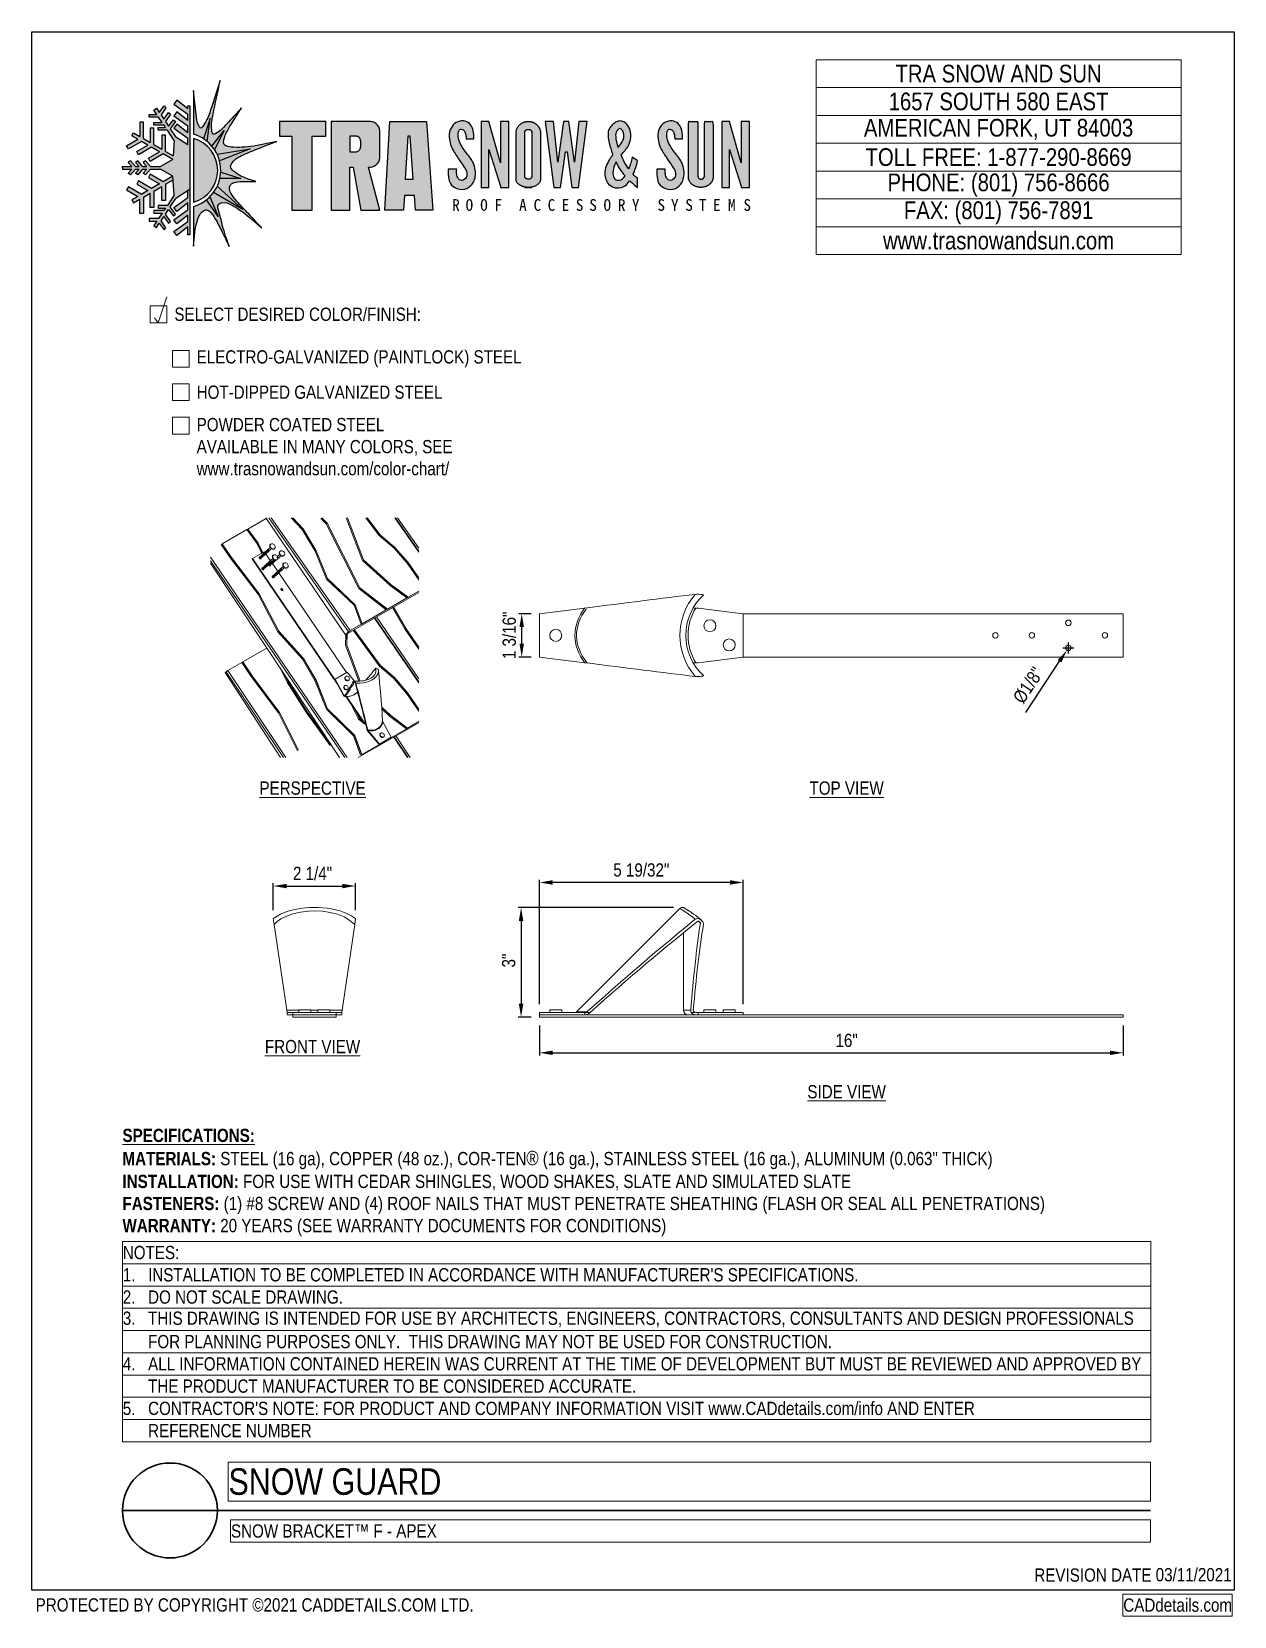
# Model space of a CAD drawing. Extents: x 0 to 216, y -5 to 280.
import ezdxf

# ---------------------------------------------------------------- set-up
doc = ezdxf.new("R2010")
doc.units = 0
doc.header["$LTSCALE"] = 10
doc.header["$MEASUREMENT"] = 0
doc.header["$PDMODE"] = 35
doc.layers.get('0').update_dxf_attribs({"linetype": 'CONTINUOUS'})
doc.layers.get('Defpoints').update_dxf_attribs({"linetype": 'CONTINUOUS'})
for name, color, linetype, lineweight in [('4886-LOGO$0$CADdetails-1-ANNO', 41, 'CONTINUOUS', 5), ('CADdetails-1-ANNO', 41, 'CONTINUOUS', 5), ('CADdetails-3-FINE', 11, 'CONTINUOUS', 5), ('CADdetails-4-LIGHT', 3, 'CONTINUOUS', 9), ('CADdetails-5-MEDIUM', 4, 'CONTINUOUS', 18), ('CADdetails-6-HEAVY', 6, 'CONTINUOUS', 30)]:
    doc.layers.add(name, color=color, linetype=linetype, lineweight=lineweight)
for name, color, linetype in [('4886-LOGO$0$CADdetails-9-EXTRAFINE', 9, 'CONTINUOUS'), ('4886-LOGO$0$CADdetails-9-TITLEBLOCK', 7, 'CONTINUOUS'), ('CADdetails-7-FRAME', 7, 'CONTINUOUS')]:
    doc.layers.add(name, color=color, linetype=linetype)
doc.styles.add('4886-LOGO$0$CADdetails-DIMENSIONS', font='ARIALN.TTF', dxfattribs={"height": 2.38})
doc.styles.add('4886-LOGO$0$CADdetails-NOTES', font='ARIALN.TTF', dxfattribs={"height": 2.38})
doc.styles.add('4886-LOGO$0$CADdetails-SUBHEADING', font='ARIALN.TTF', dxfattribs={"height": 3.18})
doc.styles.add('CADdetails-DIMENSIONS', font='ARIALN.TTF', dxfattribs={"height": 2.38})
doc.styles.add('CADdetails-NOTES', font='ARIALN.TTF', dxfattribs={"height": 2.38})
doc.styles.add('CADdetails-TITLE', font='ARIALN.TTF', dxfattribs={"height": 4.77})
doc.dimstyles.new('CADdetails-DIM', dxfattribs={"dimtxt": 2.38, "dimasz": 2.38, "dimexe": 0.5, "dimexo": 1.5, "dimgap": 1, "dimtad": 1, "dimzin": 0, "dimdsep": 46, "dimtxsty": 'CADdetails-DIMENSIONS', "dimcen": 1, "dimclrd": 256, "dimclre": 256, "dimclrt": 256, "dimadec": 0, "dimazin": 0, "dimtfac": 1, "dimtofl": 0, "dimtmove": 0, "dimatfit": 3, "dimfxl": 1, "dimtolj": 1, "dimtzin": 0, "dimarcsym": 0})

msp = doc.modelspace()

# ---------------------------------------------------------------- texts
at = {"layer": 'CADdetails-1-ANNO', "style": 'CADdetails-NOTES'}
for s, insert, char_height, width, attachment_point in [('SELECT DESIRED COLOR/FINISH:', (25.631, 229.221), 2.375, 56.39069, 4), ('ELECTRO-GALVANIZED (PAINTLOCK) STEEL', (29.631, 221.221), 2.375, 60.23576, 4), ('HOT-DIPPED GALVANIZED STEEL', (29.631, 215.221), 2.375, 56.39069, 4), ('POWDER COATED STEEL \\PAVAILABLE IN MANY COLORS, SEE www.trasnowandsun.com/color-chart/', (29.631, 205.438), 2.375, 56.39069, 4), ('{\\fArial Narrow|b1|i0|c0|p34;\\L\\PSPECIFICATIONS:\\P\\lMATERIALS: }STEEL (16 ga), COPPER (48 oz.), COR-TEN{\\H1.08333x;®} (16 ga.), STAINLESS STEEL (16 ga.), ALUMINUM (0.063" THICK)\\P{\\fArial Narrow|b1|i0|c0|p34;INSTALLATION:} FOR USE WITH CEDAR SHINGLES, WOOD SHAKES, SLATE AND SIMULATED SLATE\\P{\\fArial Narrow|b1|i0|c0|p34;FASTENERS:} (1) #8 SCREW AND (4) ROOF NAILS THAT MUST PENETRATE SHEATHING{\\fArial Narrow|b1|i0|c0|p34; }(FLASH OR SEAL ALL PENETRATIONS)\\P{\\fArial Narrow|b1|i0|c0|p34;WARRANTY: }20 YEARS (SEE WARRANTY DOCUMENTS FOR CONDITIONS)', (16.304, 63.604), 2.38, 185.64647, 7)]:
    msp.add_mtext(s, dxfattribs=dict(at, insert=insert, char_height=char_height, width=width, attachment_point=attachment_point))
at = {"layer": 'CADdetails-1-ANNO', "char_height": 2.38, "attachment_point": 2, "style": 'CADdetails-NOTES'}
for s, width, insert in [('{\\LPERSPECTIVE}', 16.5134, (50.444, 145.301)), ('{\\LTOP VIEW}', 13.34318, (146.366, 145.301)), ('{\\LFRONT VIEW}', 19.51043, (50.444, 98.853)), ('{\\LSIDE VIEW}', 15.48177, (146.366, 90.747))]:
    msp.add_mtext_dynamic_manual_height_columns(s, width=width, gutter_width=11.9, heights=[0], dxfattribs=dict(at, insert=insert))

# ---------------------------------------------------------------- blocks, each defined once
blk = doc.blocks.new('*T11')
at = {"layer": 'Defpoints', "color": 8, "linetype": 'ByBlock', "lineweight": 0, "transparency": 16777216}
for p, q in [((0, 0), (65.57, 0)), ((0, 0), (0, -35)), ((65.57, 0), (65.57, -35)), ((0, -5), (65.57, -5)), ((0, -10), (65.57, -10)), ((0, -15), (65.57, -15)), ((0, -20), (65.57, -20)), ((0, -25), (65.57, -25)), ((0, -30), (65.57, -30)), ((0, -35), (65.57, -35))]:
    blk.add_line(p, q, dxfattribs=at)
at = {"layer": '4886-LOGO$0$CADdetails-1-ANNO', "color": 0, "transparency": 16777216, "char_height": 3.18, "width": 65.4473, "attachment_point": 5, "style": '4886-LOGO$0$CADdetails-SUBHEADING'}
for s, insert in [('TRA SNOW AND SUN', (32.78, -2.5)), ('1657 SOUTH 580 EAST', (32.78, -7.5))]:
    blk.add_mtext(s, dxfattribs=dict(at, insert=insert))
at = {"layer": '4886-LOGO$0$CADdetails-1-ANNO', "transparency": 16777216, "char_height": 3.18, "width": 65.4473, "attachment_point": 5, "style": '4886-LOGO$0$CADdetails-SUBHEADING'}
for s, insert in [('AMERICAN FORK, UT 84003', (32.78, -12.5)), ('TOLL FREE: 1-877-290-8669', (32.78, -17.5)), ('PHONE: (801) 756-8666', (32.78, -22.5)), ('FAX: (801) 756-7891', (32.78, -27.5)), ('www.trasnowandsun.com', (32.78, -32.5))]:
    blk.add_mtext(s, dxfattribs=dict(at, insert=insert))
blk = doc.blocks.new('*T12')
at = {"layer": 'Defpoints', "color": 8, "linetype": 'ByBlock', "lineweight": 0, "transparency": 16777216}
for p, q in [((0, 0), (184.71, 0)), ((0, 0), (0, -36)), ((184.71, 0), (184.71, -36)), ((0, -4), (184.71, -4)), ((0, -8), (184.71, -8)), ((0, -12), (184.71, -12)), ((0, -16), (184.71, -16)), ((0, -20), (184.71, -20)), ((0, -24), (184.71, -24)), ((0, -28), (184.71, -28)), ((0, -32), (184.71, -32)), ((0, -36), (184.71, -36))]:
    blk.add_line(p, q, dxfattribs=at)
at = {"layer": '4886-LOGO$0$CADdetails-1-ANNO', "transparency": 16777216, "char_height": 2.38, "width": 184.5948, "attachment_point": 4, "style": '4886-LOGO$0$CADdetails-NOTES'}
for s, insert in [('NOTES:', (0.06, -2)), ("1.   INSTALLATION TO BE COMPLETED IN ACCORDANCE WITH MANUFACTURER'S SPECIFICATIONS.", (0.06, -6)), ('2.   DO NOT SCALE DRAWING.', (0.06, -10)), ('3.   THIS DRAWING IS INTENDED FOR USE BY ARCHITECTS, ENGINEERS, CONTRACTORS, CONSULTANTS AND DESIGN PROFESSIONALS', (0.06, -14)), ('      FOR PLANNING PURPOSES ONLY.  THIS DRAWING MAY NOT BE USED FOR CONSTRUCTION.', (0.06, -18)), ('4.   ALL INFORMATION CONTAINED HEREIN WAS CURRENT AT THE TIME OF DEVELOPMENT BUT MUST BE REVIEWED AND APPROVED BY', (0.06, -22)), ('      THE PRODUCT MANUFACTURER TO BE CONSIDERED ACCURATE.', (0.06, -26)), ("5.   CONTRACTOR'S NOTE: FOR PRODUCT AND COMPANY INFORMATION VISIT www.CADdetails.com/info AND ENTER", (0.06, -30)), ('      REFERENCE NUMBER', (0.06, -34))]:
    blk.add_mtext(s, dxfattribs=dict(at, insert=insert))
blk = doc.blocks.new('*T13')
at = {"layer": 'Defpoints', "color": 8, "linetype": 'ByBlock', "lineweight": 0, "transparency": 16777216}
for p, q in [((0, 0), (19.6, 0)), ((0, 0), (0, -4)), ((19.6, 0), (19.6, -4)), ((0, -4), (19.6, -4))]:
    blk.add_line(p, q, dxfattribs=at)
at = {"layer": '4886-LOGO$0$CADdetails-1-ANNO', "transparency": 16777216, "insert": (0.06, -2), "char_height": 2.38, "width": 19.4793, "attachment_point": 4, "style": '4886-LOGO$0$CADdetails-NOTES'}
blk.add_mtext('CADdetails.com', dxfattribs=at)
blk = doc.blocks.new('4886-LOGO')
at = {"layer": '4886-LOGO$0$CADdetails-9-EXTRAFINE', "true_color": 0x80191f}
h = blk.add_hatch(color=246, dxfattribs=at)
h.dxf.hatch_style = 1
h.set_gradient(color1=(128, 25, 31), color2=(128, 25, 31), rotation=94, tint=1, name='INVCYLINDER')
edge = h.paths.add_edge_path()
edge.add_spline(control_points=[(40.27, 253.11), (39.47, 253.34), (38.02, 253.76), (36.53, 254.65), (35.55, 255.67), (36.34, 257.18), (38.4, 258.09), (41.15, 259.18), (43.04, 259.92), (44.01, 260.3)], knot_values=[0, 0, 0, 0, 2.480588, 4.457312, 5.414303, 6.146737, 8.989703, 11.973481, 15.093738, 15.093738, 15.093738, 15.093738], degree=3, periodic=0)
edge.add_spline(control_points=[(44.01, 260.3), (42.46, 259.93), (40.26, 259.41), (37.28, 259.18), (35.76, 259.22), (34.36, 259.63), (34.57, 261.12), (35.66, 263.19), (36.86, 265.04), (37.68, 266.3)], knot_values=[0, 0, 0, 0, 4.8101, 6.780921, 8.852661, 9.627502, 10.561625, 12.607941, 17.047243, 17.047243, 17.047243, 17.047243], degree=3, periodic=0)
edge.add_spline(control_points=[(37.68, 266.3), (36.92, 265.47), (35.75, 264.2), (34.25, 262.57), (33.42, 261.81), (32.44, 261.44), (32.18, 263.28), (32.74, 266.07), (33.41, 269.13), (33.87, 271.22)], knot_values=[0, 0, 0, 0, 3.39775, 5.200979, 6.526406, 6.995551, 7.79459, 10.642599, 16.825041, 16.825041, 16.825041, 16.825041], degree=3, periodic=0)
edge.add_spline(control_points=[(33.87, 271.22), (33.39, 269.74), (32.63, 267.44), (31.69, 264.55), (31.03, 263.41), (30.39, 262.47), (29.65, 263.66), (29.47, 265.75), (29.23, 267.94), (29.07, 269.43)], knot_values=[0, 0, 0, 0, 4.726002, 7.369542, 8.656108, 9.294331, 9.840785, 11.871267, 16.256949, 16.256949, 16.256949, 16.256949], degree=3, periodic=0)
edge.add_line((29.07, 269.43), (29.07, 261.58))
edge.add_arc((27.21, 255.09), 6.75, 57.4547, 74.0286, ccw=False)
edge.add_line((30.84, 260.78), (32.03, 264.39))
edge.add_line((32.03, 264.39), (31.51, 260.29))
edge.add_arc((27.21, 255.09), 6.75, 40.3357, 50.3965, ccw=False)
edge.add_line((32.36, 259.46), (34.55, 262.25))
edge.add_line((34.55, 262.25), (32.85, 258.81))
edge.add_arc((27.21, 255.09), 6.75, 25.335, 33.38, ccw=False)
edge.add_line((33.31, 257.98), (39.22, 258.96))
edge.add_line((39.22, 258.96), (33.74, 256.81))
edge.add_arc((27.21, 255.09), 6.75, -2.9161, 14.7045, ccw=False)
edge.add_line((33.95, 254.75), (37.55, 253.62))
edge.add_line((37.55, 253.62), (33.8, 253.62))
edge.add_arc((27.21, 255.09), 6.75, 334.7601, 347.3555, ccw=False)
edge.add_line((33.32, 252.22), (37.91, 248.06))
edge.add_line((37.91, 248.06), (32.65, 251.1))
edge.add_arc((27.21, 255.09), 6.75, 315.1392, 323.6751, ccw=False)
edge.add_line((32, 250.33), (33.47, 246.77))
edge.add_line((33.47, 246.77), (31.4, 249.81))
edge.add_arc((27.21, 255.09), 6.75, 285.9714, 308.385, ccw=False)
edge.add_line((29.07, 248.61), (29.07, 241.47))
edge.add_spline(control_points=[(29.07, 241.47), (29.18, 243.12), (29.32, 245.28), (30.32, 247.52), (31.44, 248.2), (32.42, 247.3), (33.31, 245.84), (34.35, 243.74), (35.11, 242.17), (35.47, 241.43)], knot_values=[0, 0, 0, 0, 4.882551, 6.420314, 7.319244, 8.21345, 9.895437, 12.668221, 15.13099, 15.13099, 15.13099, 15.13099], degree=3, periodic=0)
edge.add_spline(control_points=[(35.47, 241.43), (35.04, 242.68), (34.32, 244.73), (33.84, 247.04), (33.22, 248.93), (34.55, 249.48), (36.11, 248.83), (38.5, 247.28), (40.23, 245.74), (41.35, 244.74)], knot_values=[0, 0, 0, 0, 3.842535, 6.369314, 7.834033, 8.453671, 10.189899, 12.604003, 17.090165, 17.090165, 17.090165, 17.090165], degree=3, periodic=0)
edge.add_spline(control_points=[(41.35, 244.74), (40.56, 245.58), (39.04, 247.19), (37.1, 249.23), (35.84, 250.72), (35.39, 251.8), (35.72, 252.68), (36.82, 253.07), (38.36, 253.06), (39.58, 253.09), (40.27, 253.11)], knot_values=[0, 0, 0, 0, 3.450223, 6.653607, 8.401529, 9.367901, 9.956034, 10.998423, 12.556115, 14.640456, 14.640456, 14.640456, 14.640456], degree=3, periodic=0)
at = {"layer": '4886-LOGO$0$CADdetails-9-EXTRAFINE', "true_color": 0x0f2f64}
h = blk.add_hatch(color=158, dxfattribs=at)
h.dxf.hatch_style = 1
h.set_gradient(color1=(15, 47, 100), color2=(15, 47, 100), rotation=94, tint=1)
h.paths.add_polyline_path([(28.43, 266.69), (28.03, 266.69), (28.03, 266.15), (26.08, 267.7), (25.52, 266.98), (28.03, 265.18), (28.03, 264.05), (26.08, 265.59), (25.52, 264.88), (28.03, 263.08), (28.03, 261.82), (26.08, 263.37), (25.52, 262.65), (28.03, 260.85), (28.03, 259.67), (25.88, 261.06), (24.89, 262.54), (25.8, 263.85), (25.44, 264.17), (24.59, 263), (24.02, 263.86), (24.95, 265.19), (24.59, 265.51), (23.72, 264.31), (23.23, 265.05), (24.12, 266.34), (23.77, 266.65), (22.92, 265.5), (22.42, 266.26), (21.95, 265.92), (22.48, 265.12), (21.12, 265.12), (21.12, 264.65), (22.8, 264.65), (23.45, 263.67), (21.96, 263.67), (21.96, 263.2), (23.77, 263.2), (24.06, 262.76), (22.71, 262.76), (22.71, 262.28), (24.38, 262.28), (25.59, 260.46), (25.4, 257.72), (24.06, 258.49), (24.06, 261.42), (23.4, 261.42), (23.4, 258.87), (21.95, 259.71), (21.95, 262.64), (21.29, 262.64), (21.29, 260.09), (20.06, 260.8), (20.06, 263.73), (19.4, 263.73), (19.4, 261.19), (18.29, 261.82), (17.99, 261.29), (19.07, 260.67), (17.05, 259.5), (17.37, 258.95), (19.71, 260.3), (20.88, 259.62), (18.86, 258.46), (19.18, 257.9), (21.52, 259.25), (22.97, 258.42), (20.95, 257.25), (21.27, 256.7), (23.61, 258.05), (25.36, 257.04), (23.14, 255.8), (21.31, 255.8), (20.44, 256.82), (20.04, 256.51), (20.69, 255.8), (19.93, 255.8), (19.05, 256.82), (18.66, 256.51), (19.3, 255.8), (18.62, 255.8), (17.74, 256.82), (17.35, 256.51), (17.99, 255.8), (16.29, 255.8), (16.29, 255.54), (16.29, 255.28), (17.99, 255.28), (17.35, 254.57), (17.74, 254.26), (18.62, 255.28), (19.3, 255.28), (18.66, 254.57), (19.05, 254.26), (19.93, 255.28), (20.69, 255.28), (20.04, 254.57), (20.44, 254.26), (21.31, 255.28), (23.14, 255.28), (25.36, 254.04), (25.35, 254.04), (25.59, 250.62), (24.38, 248.8), (22.71, 248.8), (22.71, 248.32), (24.06, 248.32), (23.77, 247.88), (21.96, 247.88), (21.96, 247.41), (23.45, 247.41), (22.8, 246.43), (21.12, 246.43), (21.12, 245.95), (22.48, 245.95), (21.95, 245.16), (22.42, 244.82), (22.92, 245.57), (23.77, 244.43), (24.12, 244.74), (23.23, 246.03), (23.72, 246.77), (24.59, 245.57), (24.95, 245.89), (24.02, 247.22), (24.59, 248.08), (25.44, 246.91), (25.8, 247.23), (24.89, 248.53), (25.88, 250.02), (28.03, 251.41), (28.03, 250.23), (25.52, 248.43), (26.08, 247.71), (28.03, 249.26), (28.03, 248), (25.52, 246.2), (26.08, 245.49), (28.03, 247.03), (28.03, 245.9), (25.52, 244.09), (26.08, 243.38), (28.03, 244.93), (28.03, 243.49), (28.43, 243.49)])
h.paths.add_polyline_path([(25.4, 253.36), (25.35, 254.04), (23.61, 253.03), (21.27, 254.38), (20.95, 253.83), (22.97, 252.66), (21.52, 251.83), (19.18, 253.18), (18.86, 252.62), (20.88, 251.45), (19.71, 250.78), (17.37, 252.13), (17.05, 251.58), (19.07, 250.41), (17.99, 249.79), (18.29, 249.26), (19.4, 249.89), (19.4, 247.35), (20.06, 247.35), (20.06, 250.28), (21.29, 250.98), (21.29, 248.44), (21.95, 248.44), (21.95, 251.37), (23.4, 252.2), (23.4, 249.66), (24.06, 249.66), (24.06, 252.59)], flags=17)
at = {"layer": '4886-LOGO$0$CADdetails-9-EXTRAFINE', "true_color": 0x9d482c}
h = blk.add_hatch(color=15, dxfattribs=at)
h.dxf.hatch_style = 1
h.set_gradient(color1=(157, 72, 44), color2=(157, 72, 44), rotation=94, tint=1, name='CURVED')
h.paths.add_polyline_path([(32.03, 264.39), (30.84, 260.78, -0.030807), (31.51, 260.29)])
h.paths.add_polyline_path([(34.55, 262.25), (32.36, 259.46, -0.030359), (32.85, 258.81)])
h.paths.add_polyline_path([(39.22, 258.96), (33.31, 257.98, -0.046418), (33.74, 256.81)])
h.paths.add_polyline_path([(33.95, 254.75, -0.042474), (33.8, 253.62), (37.55, 253.62)])
h.paths.add_polyline_path([(33.32, 252.22, -0.048405), (32.65, 251.1), (37.91, 248.06)])
h.paths.add_polyline_path([(32, 250.33, -0.029479), (31.4, 249.81), (33.47, 246.77)])
at = {"layer": '4886-LOGO$0$CADdetails-9-EXTRAFINE', "true_color": 0x000000}
h = blk.add_hatch(color=18, dxfattribs=at)
h.dxf.hatch_style = 1
h.paths.add_polyline_path([(50.4, 261.22), (52.81, 261.22), (52.81, 263.88), (44.5, 263.88), (44.5, 261.22), (46.74, 261.22), (46.74, 247.93), (50.4, 247.93)])
h.paths.add_polyline_path([(57.13, 255.67), (57.72, 255.67), (59.09, 247.93), (62.54, 247.93), (60.48, 255.67, 0.474146), (62.54, 257.73), (62.54, 262.2, 0.414214), (60.48, 263.88), (53.76, 263.88), (53.76, 247.93), (57.13, 247.93)])
h.paths.add_polyline_path([(57.13, 258.44), (57.13, 261.22), (58.22, 261.22, -0.414214), (59.04, 260.49), (59.04, 259.26, -0.414214), (58.31, 258.44)], flags=16)
h.paths.add_polyline_path([(63.42, 247.93), (66.77, 247.93), (66.93, 250.59), (68.73, 250.59), (68.92, 247.93), (72.06, 247.93), (70.93, 263.88), (64.34, 263.88)])
h.paths.add_polyline_path([(67.54, 261.22), (67.98, 261.22), (68.53, 253.49), (67.09, 253.49)], flags=16)
edge = h.paths.add_edge_path()
edge.add_spline(control_points=[(74.81, 255.32), (74.8, 255), (74.8, 254.13), (74.96, 252.67), (76.42, 251.63), (78.2, 251.61), (79.65, 253.05), (79.8, 254.89), (79.33, 256.7), (78.17, 258.04), (77.17, 259.4), (76.6, 260.74), (76.54, 261.98), (76.89, 262.56), (77.62, 262.38), (77.9, 261.8), (78.01, 261.24), (78.03, 260.87), (78.04, 260.75)], knot_values=[9.15987, 9.15987, 9.15987, 9.15987, 9.553474, 10.23754, 10.84143, 11.580402, 12.234715, 13.146576, 13.70424, 14.498259, 15.269809, 15.799405, 16.217876, 16.488336, 16.69827, 16.951893, 17.247696, 17.400901, 17.400901, 17.400901, 17.400901], weights=[1, 1, 1, 1, 1, 1, 1, 1, 1, 1, 1, 1, 1, 1, 1, 1, 1, 1, 1], degree=3, periodic=0)
edge.add_spline(control_points=[(78.04, 260.75), (78.49, 260.75), (78.95, 260.75), (79.4, 260.75)], knot_values=[8.15987, 8.15987, 8.15987, 8.15987, 9.15987, 9.15987, 9.15987, 9.15987], weights=[1, 1, 1, 1], degree=3, periodic=0)
edge.add_spline(control_points=[(79.4, 260.75), (79.41, 261.01), (79.41, 261.7), (79.23, 262.78), (78.46, 263.81), (77.16, 264.11), (75.87, 263.6), (75, 262.31), (74.95, 260.79), (75.38, 259.05), (76.45, 257.51), (77.47, 255.98), (78.32, 254.74), (78.06, 253.51), (76.95, 253.09), (76.35, 253.97), (76.31, 254.7), (76.32, 255.15), (76.33, 255.32)], knot_values=[0, 0, 0, 0, 0.325405, 0.84292, 1.317913, 1.813633, 2.370279, 2.92435, 3.626874, 4.161452, 5.117774, 5.869543, 6.469992, 6.869887, 7.245364, 7.613247, 7.946951, 8.15987, 8.15987, 8.15987, 8.15987], weights=[1, 1, 1, 1, 1, 1, 1, 1, 1, 1, 1, 1, 1, 1, 1, 1, 1, 1, 1], degree=3, periodic=0)
edge.add_spline(control_points=[(76.33, 255.32), (75.82, 255.32), (75.31, 255.32), (74.81, 255.32)], knot_values=[17.400901, 17.400901, 17.400901, 17.400901, 18.400901, 18.400901, 18.400901, 18.400901], weights=[1, 1, 1, 1], degree=3, periodic=0)
h.paths.add_polyline_path([(82.09, 263.88), (80.72, 263.88), (80.72, 252.03), (82.09, 252.03), (82.09, 258.85), (84.28, 252.03), (85.7, 252.03), (85.7, 263.88), (84.21, 263.88), (84.21, 256.43)])
edge = h.paths.add_edge_path()
edge.add_spline(control_points=[(86.99, 261.77), (86.99, 257.63), (86.99, 253.49)], knot_values=[7.283185, 7.283185, 7.283185, 8.283185, 8.283185, 8.283185], weights=[1, 1, 1], degree=2, periodic=0)
edge.add_spline(control_points=[(86.99, 253.49), (86.99, 252.03), (89.2, 252.03), (91.4, 252.03), (91.4, 253.49)], knot_values=[0, 0, 0, 1.570796, 1.570796, 3.141593, 3.141593, 3.141593], weights=[1, 0.707107, 1, 0.707107, 1], degree=2, periodic=0)
edge.add_spline(control_points=[(91.4, 253.49), (91.4, 257.63), (91.4, 261.77)], knot_values=[3.141593, 3.141593, 3.141593, 4.141593, 4.141593, 4.141593], weights=[1, 1, 1], degree=2, periodic=0)
edge.add_spline(control_points=[(91.4, 261.77), (91.4, 263.88), (89.2, 263.88), (86.99, 263.88), (86.99, 261.77)], knot_values=[4.141593, 4.141593, 4.141593, 5.712389, 5.712389, 7.283185, 7.283185, 7.283185], weights=[1, 0.707107, 1, 0.707107, 1], degree=2, periodic=0)
edge = h.paths.add_edge_path(flags=16)
edge.add_spline(control_points=[(88.57, 261.94), (88.57, 262.45), (89.2, 262.45), (89.82, 262.45), (89.82, 261.94)], knot_values=[4.141593, 4.141593, 4.141593, 5.712389, 5.712389, 7.283185, 7.283185, 7.283185], weights=[1, 0.707107, 1, 0.707107, 1], degree=2, periodic=0)
edge.add_spline(control_points=[(89.82, 261.94), (89.82, 257.97), (89.82, 254.01)], knot_values=[3.141593, 3.141593, 3.141593, 4.141593, 4.141593, 4.141593], weights=[1, 1, 1], degree=2, periodic=0)
edge.add_spline(control_points=[(89.82, 254.01), (89.82, 253.49), (89.2, 253.49), (88.57, 253.49), (88.57, 254.01)], knot_values=[0, 0, 0, 1.570796, 1.570796, 3.141593, 3.141593, 3.141593], weights=[1, 0.707107, 1, 0.707107, 1], degree=2, periodic=0)
edge.add_spline(control_points=[(88.57, 254.01), (88.57, 257.97), (88.57, 261.94)], knot_values=[7.283185, 7.283185, 7.283185, 8.283185, 8.283185, 8.283185], weights=[1, 1, 1], degree=2, periodic=0)
h.paths.add_polyline_path([(93.79, 252.03), (94.95, 252.03), (95.85, 258.44), (96.15, 258.44), (97.04, 252.03), (98.21, 252.03), (99.79, 263.88), (98.29, 263.88), (97.52, 256.55), (96.48, 263.88), (95.52, 263.88), (94.47, 256.55), (93.71, 263.88), (92.2, 263.88)])
edge = h.paths.add_edge_path()
edge.add_spline(control_points=[(104.37, 257.91), (104.17, 257.62), (103.47, 256.6), (102.58, 254.72), (103.42, 252.39), (105.16, 251.79), (106.62, 252.11), (107.16, 252.87), (107.39, 253.23)], knot_values=[4.240599, 4.240599, 4.240599, 4.240599, 4.668253, 5.749922, 6.686606, 7.272159, 7.868251, 8.379974, 8.379974, 8.379974, 8.379974], weights=[1, 1, 1, 1, 1, 1, 1, 1, 1], degree=3, periodic=0)
edge.add_spline(control_points=[(107.39, 253.23), (107.46, 253.16), (107.9, 252.73), (108.39, 252.35), (108.79, 252.03)], knot_values=[3.484057, 3.484057, 3.484057, 3.484057, 3.610596, 4.240599, 4.240599, 4.240599, 4.240599], weights=[1, 1, 1, 1, 1], degree=3, periodic=0)
edge.add_spline(control_points=[(108.79, 252.03), (108.79, 252.59), (108.79, 253.15), (108.79, 253.71)], knot_values=[2.484057, 2.484057, 2.484057, 2.484057, 3.484057, 3.484057, 3.484057, 3.484057], weights=[1, 1, 1, 1], degree=3, periodic=0)
edge.add_spline(control_points=[(108.79, 253.71), (108.51, 253.88), (108.26, 254.12), (108.02, 254.38)], knot_values=[2.071382, 2.071382, 2.071382, 2.071382, 2.484057, 2.484057, 2.484057, 2.484057], weights=[1, 1, 1, 1], degree=3, periodic=0)
edge.add_spline(control_points=[(108.02, 254.38), (108.15, 254.63), (108.49, 255.43), (108.69, 256.28), (108.82, 256.86)], knot_values=[1, 1, 1, 1, 1.349822, 2.071382, 2.071382, 2.071382, 2.071382], weights=[1, 1, 1, 1, 1], degree=3, periodic=0)
edge.add_spline(control_points=[(108.82, 256.86), (108.49, 257.05), (108.16, 257.24), (107.83, 257.43)], knot_values=[0, 0, 0, 0, 1, 1, 1, 1], weights=[1, 1, 1, 1], degree=3, periodic=0)
edge.add_spline(control_points=[(107.83, 257.43), (107.68, 256.73), (107.52, 256.03), (107.24, 255.35)], knot_values=[15.588521, 15.588521, 15.588521, 15.588521, 16.482466, 16.482466, 16.482466, 16.482466], weights=[1, 1, 1, 1], degree=3, periodic=0)
edge.add_spline(control_points=[(107.24, 255.35), (106.94, 255.76), (106.44, 256.58), (106.03, 257.45), (105.85, 257.87)], knot_values=[14.404152, 14.404152, 14.404152, 14.404152, 15.035093, 15.588521, 15.588521, 15.588521, 15.588521], weights=[1, 1, 1, 1, 1], degree=3, periodic=0)
edge.add_spline(control_points=[(105.85, 257.87), (106.33, 258.41), (107.34, 259.42), (107.79, 261.5), (107.23, 263.21), (105.95, 264.15), (104.53, 263.65), (103.26, 262.26), (103.7, 260.05), (104.09, 258.64), (104.35, 257.95), (104.37, 257.91)], knot_values=[8.379974, 8.379974, 8.379974, 8.379974, 9.262193, 10.113581, 10.82358, 11.414319, 11.794117, 12.571286, 13.493115, 14.34903, 14.404152, 14.404152, 14.404152, 14.404152], weights=[1, 1, 1, 1, 1, 1, 1, 1, 1, 1, 1, 1], degree=3, periodic=0)
edge = h.paths.add_edge_path(flags=16)
edge.add_spline(control_points=[(105.33, 259.22), (105.11, 259.86), (104.84, 260.84), (104.9, 262.1), (105.86, 262.95), (106.67, 261.18), (105.98, 260.09), (105.5, 259.43), (105.34, 259.22)], knot_values=[6.521724, 6.521724, 6.521724, 6.521724, 7.345021, 7.762095, 8.03852, 8.594124, 9.282919, 9.609676, 9.609676, 9.609676, 9.609676], degree=3, periodic=0)
edge = h.paths.add_edge_path(flags=16)
edge.add_spline(control_points=[(104.95, 256.61), (105.21, 256.1), (105.72, 255.25), (106.31, 254.44), (106.58, 254.12)], knot_values=[2.184308, 2.184308, 2.184308, 2.184308, 2.876797, 3.396691, 3.396691, 3.396691, 3.396691], degree=3, periodic=0)
edge.add_spline(control_points=[(106.58, 254.12), (106.3, 253.72), (105.78, 253.18), (104.71, 253.42), (104.29, 254.47), (104.47, 255.58), (104.81, 256.34), (104.96, 256.61)], knot_values=[0, 0, 0, 0, 0.54648, 0.840982, 1.171201, 1.809668, 2.184308, 2.184308, 2.184308, 2.184308], degree=3, periodic=0)
edge = h.paths.add_edge_path()
edge.add_spline(control_points=[(112.28, 255.32), (112.28, 255), (112.28, 254.13), (112.43, 252.67), (113.89, 251.63), (115.68, 251.61), (117.12, 253.05), (117.27, 254.89), (116.8, 256.7), (115.65, 258.04), (114.65, 259.4), (114.08, 260.74), (114.02, 261.98), (114.36, 262.56), (115.09, 262.38), (115.37, 261.8), (115.48, 261.24), (115.5, 260.87), (115.51, 260.75)], knot_values=[9.15987, 9.15987, 9.15987, 9.15987, 9.553474, 10.23754, 10.84143, 11.580402, 12.234715, 13.146576, 13.70424, 14.498259, 15.269809, 15.799405, 16.217876, 16.488336, 16.69827, 16.951893, 17.247696, 17.400901, 17.400901, 17.400901, 17.400901], weights=[1, 1, 1, 1, 1, 1, 1, 1, 1, 1, 1, 1, 1, 1, 1, 1, 1, 1, 1], degree=3, periodic=0)
edge.add_spline(control_points=[(115.51, 260.75), (115.97, 260.75), (116.42, 260.75), (116.88, 260.75)], knot_values=[8.15987, 8.15987, 8.15987, 8.15987, 9.15987, 9.15987, 9.15987, 9.15987], weights=[1, 1, 1, 1], degree=3, periodic=0)
edge.add_spline(control_points=[(116.88, 260.75), (116.88, 261.01), (116.89, 261.7), (116.71, 262.78), (115.94, 263.81), (114.63, 264.11), (113.34, 263.6), (112.47, 262.31), (112.43, 260.79), (112.86, 259.05), (113.92, 257.51), (114.95, 255.98), (115.8, 254.74), (115.53, 253.51), (114.42, 253.09), (113.83, 253.97), (113.79, 254.7), (113.8, 255.15), (113.8, 255.32)], knot_values=[0, 0, 0, 0, 0.325405, 0.84292, 1.317913, 1.813633, 2.370279, 2.92435, 3.626874, 4.161452, 5.117774, 5.869543, 6.469992, 6.869887, 7.245364, 7.613247, 7.946951, 8.15987, 8.15987, 8.15987, 8.15987], weights=[1, 1, 1, 1, 1, 1, 1, 1, 1, 1, 1, 1, 1, 1, 1, 1, 1, 1, 1], degree=3, periodic=0)
edge.add_spline(control_points=[(113.8, 255.32), (113.3, 255.32), (112.79, 255.32), (112.28, 255.32)], knot_values=[17.400901, 17.400901, 17.400901, 17.400901, 18.400901, 18.400901, 18.400901, 18.400901], weights=[1, 1, 1, 1], degree=3, periodic=0)
edge = h.paths.add_edge_path()
edge.add_spline(control_points=[(119.63, 254.19), (119.63, 259.04), (119.63, 263.88)], knot_values=[0, 0, 0, 1, 1, 1], weights=[1, 1, 1], degree=2, periodic=0)
edge.add_spline(control_points=[(119.63, 263.88), (118.79, 263.88), (117.96, 263.88)], knot_values=[1, 1, 1, 2, 2, 2], weights=[1, 1, 1], degree=2, periodic=0)
edge.add_spline(control_points=[(117.96, 263.88), (117.96, 258.87), (117.96, 253.86)], knot_values=[2, 2, 2, 3, 3, 3], weights=[1, 1, 1], degree=2, periodic=0)
edge.add_spline(control_points=[(117.96, 253.86), (117.96, 252.03), (120.17, 252.03), (122.38, 252.03), (122.38, 253.86)], knot_values=[3, 3, 3, 4.570796, 4.570796, 6.141593, 6.141593, 6.141593], weights=[1, 0.707107, 1, 0.707107, 1], degree=2, periodic=0)
edge.add_spline(control_points=[(122.38, 253.86), (122.38, 258.87), (122.38, 263.88)], knot_values=[6.141593, 6.141593, 6.141593, 7.141593, 7.141593, 7.141593], weights=[1, 1, 1], degree=2, periodic=0)
edge.add_spline(control_points=[(122.38, 263.88), (121.61, 263.88), (120.84, 263.88)], knot_values=[7.141593, 7.141593, 7.141593, 8.141593, 8.141593, 8.141593], weights=[1, 1, 1], degree=2, periodic=0)
edge.add_spline(control_points=[(120.84, 263.88), (120.84, 259.04), (120.84, 254.19)], knot_values=[8.141593, 8.141593, 8.141593, 9.141593, 9.141593, 9.141593], weights=[1, 1, 1], degree=2, periodic=0)
edge.add_spline(control_points=[(120.84, 254.19), (120.84, 253.49), (120.24, 253.49), (119.63, 253.49), (119.63, 254.19)], knot_values=[9.141593, 9.141593, 9.141593, 10.712389, 10.712389, 12.283185, 12.283185, 12.283185], weights=[1, 0.707107, 1, 0.707107, 1], degree=2, periodic=0)
h.paths.add_polyline_path([(125.31, 258.85), (127.5, 252.03), (128.92, 252.03), (128.92, 263.88), (127.43, 263.88), (127.43, 256.43), (125.31, 263.88), (123.94, 263.88), (123.94, 252.03), (125.31, 252.03)])
at = {"layer": '4886-LOGO$0$CADdetails-9-EXTRAFINE'}
h = blk.add_hatch(color=256, dxfattribs=at)
h.dxf.hatch_style = 1
h.set_gradient(color1=(237, 194, 55), color2=(246, 227, 176), rotation=94, tint=1, name='HEMISPHERICAL')
h.paths.add_polyline_path([(29.07, 260.8), (29.07, 249.38, 0.762761)])
at = {"layer": '4886-LOGO$0$CADdetails-9-EXTRAFINE', "color": 158, "true_color": 0x0f2f64}
for p, q in [((26.08, 267.7), (25.52, 266.98)), ((28.03, 266.15), (26.08, 267.7)), ((21.12, 264.65), (21.12, 265.12)), ((21.12, 265.12), (22.48, 265.12)), ((21.95, 265.92), (22.42, 266.26)), ((22.48, 265.12), (21.95, 265.92)), ((22.42, 266.26), (22.92, 265.5)), ((22.92, 265.5), (23.77, 266.65)), ((24.12, 266.34), (23.23, 265.05)), ((23.23, 265.05), (23.72, 264.31)), ((23.72, 264.31), (24.59, 265.51)), ((23.77, 266.65), (24.12, 266.34)), ((24.95, 265.19), (24.02, 263.86)), ((24.59, 265.51), (24.95, 265.19)), ((25.52, 266.98), (28.03, 265.18)), ((26.08, 265.59), (25.52, 264.88)), ((25.52, 264.88), (28.03, 263.08)), ((28.03, 264.05), (26.08, 265.59)), ((28.03, 266.69), (28.43, 266.69)), ((28.03, 266.15), (28.03, 266.69)), ((28.03, 264.05), (28.03, 265.18)), ((28.43, 266.69), (28.43, 243.49)), ((20.06, 263.73), (19.4, 263.73)), ((19.4, 263.73), (19.4, 261.19)), ((20.06, 260.8), (20.06, 263.73)), ((22.8, 264.65), (21.12, 264.65)), ((21.95, 262.64), (21.29, 262.64)), ((21.29, 262.64), (21.29, 260.09)), ((21.95, 259.71), (21.95, 262.64)), ((21.96, 263.2), (21.96, 263.67)), ((21.96, 263.67), (23.45, 263.67)), ((23.77, 263.2), (21.96, 263.2)), ((22.71, 262.28), (22.71, 262.76)), ((22.71, 262.76), (24.06, 262.76)), ((24.38, 262.28), (22.71, 262.28)), ((23.45, 263.67), (22.8, 264.65)), ((24.06, 262.76), (23.77, 263.2)), ((24.02, 263.86), (24.59, 263)), ((25.59, 260.46), (24.38, 262.28)), ((24.59, 263), (25.44, 264.17)), ((25.8, 263.85), (24.89, 262.54)), ((24.89, 262.54), (25.88, 261.06)), ((25.44, 264.17), (25.8, 263.85)), ((26.08, 263.37), (25.52, 262.65)), ((25.52, 262.65), (28.03, 260.85)), ((28.03, 261.82), (26.08, 263.37)), ((28.03, 261.82), (28.03, 263.08)), ((17.05, 259.5), (19.07, 260.67)), ((17.37, 258.95), (17.05, 259.5)), ((19.71, 260.3), (17.37, 258.95)), ((17.99, 261.29), (18.29, 261.82)), ((19.07, 260.67), (17.99, 261.29)), ((18.29, 261.82), (19.4, 261.19)), ((18.86, 258.46), (20.88, 259.62)), ((21.52, 259.25), (19.18, 257.9)), ((20.88, 259.62), (19.71, 260.3)), ((20.06, 260.8), (21.29, 260.09)), ((22.97, 258.42), (21.52, 259.25)), ((21.95, 259.71), (23.4, 258.87)), ((24.06, 261.42), (23.4, 261.42)), ((23.4, 261.42), (23.4, 258.87)), ((24.06, 258.49), (24.06, 261.42)), ((25.59, 260.46), (25.4, 257.72)), ((28.03, 259.67), (25.88, 261.06)), ((28.03, 259.67), (28.03, 260.85)), ((17.74, 256.82), (17.35, 256.51)), ((17.35, 256.51), (17.99, 255.8)), ((18.62, 255.8), (17.74, 256.82)), ((19.05, 256.82), (18.66, 256.51)), ((18.66, 256.51), (19.3, 255.8)), ((19.18, 257.9), (18.86, 258.46)), ((19.93, 255.8), (19.05, 256.82)), ((20.44, 256.82), (20.04, 256.51)), ((20.04, 256.51), (20.69, 255.8)), ((21.31, 255.8), (20.44, 256.82)), ((20.95, 257.25), (22.97, 258.42)), ((21.27, 256.7), (20.95, 257.25)), ((23.61, 258.05), (21.27, 256.7)), ((25.35, 257.04), (23.14, 255.8)), ((25.35, 257.04), (23.61, 258.05)), ((24.06, 258.49), (25.4, 257.72)), ((25.35, 257.04), (25.35, 257.04)), ((16.29, 255.54), (16.29, 255.8)), ((16.29, 255.8), (17.99, 255.8)), ((16.29, 255.54), (16.29, 255.28)), ((16.29, 255.28), (17.99, 255.28)), ((17.35, 254.57), (17.99, 255.28)), ((17.74, 254.26), (17.35, 254.57)), ((18.62, 255.28), (17.74, 254.26)), ((18.62, 255.8), (19.3, 255.8)), ((18.62, 255.28), (19.3, 255.28)), ((18.66, 254.57), (19.3, 255.28)), ((19.05, 254.26), (18.66, 254.57)), ((19.93, 255.28), (19.05, 254.26)), ((19.93, 255.8), (20.69, 255.8)), ((19.93, 255.28), (20.69, 255.28)), ((20.04, 254.57), (20.69, 255.28)), ((20.44, 254.26), (20.04, 254.57)), ((21.31, 255.28), (20.44, 254.26)), ((21.27, 254.38), (20.95, 253.83)), ((20.95, 253.83), (22.97, 252.66)), ((23.61, 253.03), (21.27, 254.38)), ((21.31, 255.8), (23.14, 255.8)), ((21.31, 255.28), (23.14, 255.28)), ((25.35, 254.04), (23.14, 255.28)), ((25.35, 254.04), (23.61, 253.03)), ((25.59, 250.62), (25.35, 254.04)), ((17.37, 252.13), (17.05, 251.58)), ((17.05, 251.58), (19.07, 250.41)), ((19.71, 250.78), (17.37, 252.13)), ((19.18, 253.18), (18.86, 252.62)), ((18.86, 252.62), (20.88, 251.45)), ((21.52, 251.83), (19.18, 253.18)), ((20.88, 251.45), (19.71, 250.78)), ((20.06, 250.28), (21.29, 250.98)), ((21.29, 248.44), (21.29, 250.98)), ((22.97, 252.66), (21.52, 251.83)), ((21.95, 251.37), (23.4, 252.2)), ((21.95, 251.37), (21.95, 248.44)), ((23.4, 249.66), (23.4, 252.2)), ((24.06, 252.59), (25.4, 253.36)), ((24.06, 252.59), (24.06, 249.66)), ((25.59, 250.62), (24.38, 248.8)), ((28.28, 251.57), (25.88, 250.02)), ((28.03, 250.23), (28.03, 251.41)), ((19.07, 250.41), (17.99, 249.79)), ((17.99, 249.79), (18.29, 249.26)), ((18.29, 249.26), (19.4, 249.89)), ((19.4, 247.35), (19.4, 249.89)), ((20.06, 250.28), (20.06, 247.35)), ((21.95, 248.44), (21.29, 248.44)), ((23.77, 247.88), (21.96, 247.88)), ((21.96, 247.88), (21.96, 247.41)), ((24.38, 248.8), (22.71, 248.8)), ((22.71, 248.8), (22.71, 248.32)), ((22.71, 248.32), (24.06, 248.32)), ((24.06, 249.66), (23.4, 249.66)), ((24.06, 248.32), (23.77, 247.88)), ((24.02, 247.22), (24.59, 248.08)), ((24.59, 248.08), (25.44, 246.91)), ((24.89, 248.53), (25.88, 250.02)), ((25.8, 247.23), (24.89, 248.53)), ((25.52, 248.43), (28.03, 250.23)), ((26.08, 247.71), (25.52, 248.43)), ((25.52, 246.2), (28.03, 248)), ((28.03, 249.26), (26.08, 247.71)), ((28.03, 248), (28.03, 249.26)), ((20.06, 247.35), (19.4, 247.35)), ((22.8, 246.43), (21.12, 246.43)), ((21.12, 246.43), (21.12, 245.95)), ((21.12, 245.95), (22.48, 245.95)), ((22.48, 245.95), (21.95, 245.16)), ((21.95, 245.16), (22.42, 244.82)), ((21.96, 247.41), (23.45, 247.41)), ((22.42, 244.82), (22.92, 245.57)), ((23.45, 247.41), (22.8, 246.43)), ((22.92, 245.57), (23.77, 244.43)), ((23.23, 246.03), (23.72, 246.77)), ((24.12, 244.74), (23.23, 246.03)), ((23.72, 246.77), (24.59, 245.57)), ((24.95, 245.89), (24.02, 247.22)), ((24.59, 245.57), (24.95, 245.89)), ((25.44, 246.91), (25.8, 247.23)), ((26.08, 245.49), (25.52, 246.2)), ((25.52, 244.09), (28.03, 245.9)), ((28.03, 247.03), (26.08, 245.49)), ((28.03, 244.93), (26.08, 243.38)), ((28.03, 245.9), (28.03, 247.03)), ((28.03, 243.49), (28.03, 244.93)), ((23.77, 244.43), (24.12, 244.74)), ((26.08, 243.38), (25.52, 244.09)), ((28.43, 243.49), (28.03, 243.49))]:
    blk.add_line(p, q, dxfattribs=at)
at = {"layer": '4886-LOGO$0$CADdetails-9-EXTRAFINE', "color": 246, "true_color": 0x80191f}
for p, q in [((29.07, 269.43), (29.07, 261.58)), ((29.07, 248.61), (29.07, 241.47))]:
    blk.add_line(p, q, dxfattribs=at)
at = {"layer": '4886-LOGO$0$CADdetails-9-EXTRAFINE', "color": 15, "true_color": 0x9d482c}
for p, q in [((32.03, 264.39), (30.84, 260.78)), ((31.51, 260.29), (32.03, 264.39)), ((32.36, 259.46), (34.55, 262.25)), ((34.55, 262.25), (32.85, 258.81)), ((33.31, 257.98), (39.22, 258.96)), ((39.22, 258.96), (33.74, 256.81)), ((37.55, 253.62), (33.8, 253.62)), ((33.95, 254.75), (37.55, 253.62)), ((37.91, 248.06), (32.65, 251.1)), ((33.32, 252.22), (37.91, 248.06)), ((33.47, 246.77), (31.4, 249.81)), ((32, 250.33), (33.47, 246.77))]:
    blk.add_line(p, q, dxfattribs=at)
at = {"layer": '4886-LOGO$0$CADdetails-9-EXTRAFINE'}
blk.add_line((29.07, 260.8), (29.07, 249.38), dxfattribs=at)
at = {"layer": '4886-LOGO$0$CADdetails-9-EXTRAFINE', "color": 18, "true_color": 0x000000}
for p, q in [((59.04, 260.49), (59.04, 259.17)), ((82.09, 258.44), (82.22, 258.44)), ((117.96, 253.49), (118, 253.49)), ((88.57, 252.03), (89.82, 252.03))]:
    blk.add_line(p, q, dxfattribs=at)
for points in [[(44.5, 263.88), (44.5, 261.22), (46.74, 261.22), (46.74, 247.93), (50.4, 247.93), (50.4, 261.22), (52.81, 261.22), (52.81, 263.88)], [(72.06, 247.93), (68.92, 247.93), (68.73, 250.59), (66.93, 250.59), (66.77, 247.93), (63.42, 247.93), (64.34, 263.88), (70.93, 263.88)], [(85.7, 263.88), (84.21, 263.88), (84.21, 256.43), (82.09, 263.88), (80.72, 263.88), (80.72, 252.03), (82.09, 252.03), (82.09, 258.85), (84.21, 252.25), (84.21, 252.03), (85.7, 252.03)], [(95.85, 258.44), (96.15, 258.44), (97.04, 252.03), (98.21, 252.03), (99.79, 263.88), (98.29, 263.88), (97.52, 256.55), (96.48, 263.88), (95.52, 263.88), (94.47, 256.55), (93.71, 263.88), (92.2, 263.88), (93.79, 252.03), (94.95, 252.03)], [(128.92, 263.88), (127.43, 263.88), (127.43, 256.43), (125.31, 263.88), (123.94, 263.88), (123.94, 252.03), (125.31, 252.03), (125.31, 258.85), (127.43, 252.25), (127.43, 252.03), (128.92, 252.03)], [(67.54, 261.22), (67.09, 253.49), (68.53, 253.49), (67.98, 261.22)]]:
    blk.add_lwpolyline(points, close=True, dxfattribs=at)
for points in [[(60.86, 263.88), (53.76, 263.88), (53.76, 247.93), (57.13, 247.93), (57.13, 255.67), (57.72, 255.67), (59.09, 247.93), (62.54, 247.93), (60.48, 255.67, 0.414214), (62.54, 257.35), (62.54, 262.2, 0.414214), (60.48, 263.88)], [(59.04, 260.41, 0.414214), (58.31, 261.22), (57.13, 261.22), (57.13, 258.44), (58.31, 258.44, 0.414214), (59.04, 259.26)]]:
    blk.add_lwpolyline(points, format="xyb", dxfattribs=at)
at = {"layer": '4886-LOGO$0$CADdetails-9-EXTRAFINE', "color": 246, "true_color": 0x80191f}
blk.add_arc((27.21, 255.09), 6.75, 285.9714, 74.0286, dxfattribs=at)
at = {"layer": '4886-LOGO$0$CADdetails-9-EXTRAFINE'}
blk.add_arc((27.5, 255.09), 5.92, 285.3301, 74.6699, dxfattribs=at)
at = {"layer": '4886-LOGO$0$CADdetails-9-EXTRAFINE', "color": 246, "true_color": 0x80191f}
for points in [[(33.87, 271.22), (32.4, 266.73), (31.48, 264.25), (30.84, 263.13), (30.38, 262.69), (30.02, 263.1), (29.53, 265.07), (29.07, 269.43)], [(37.68, 266.3), (35.38, 263.8), (34.14, 262.49), (33.08, 261.69), (32.62, 261.59), (32.33, 262.34), (32.57, 265.17), (33.87, 271.22)], [(44.01, 260.3), (39.3, 259.36), (37.33, 259.21), (35.27, 259.38), (34.57, 259.71), (34.53, 260.65), (35.33, 262.53), (37.68, 266.3)], [(40.27, 253.11), (37.92, 253.91), (36.26, 254.97), (35.73, 255.77), (35.99, 256.45), (38.34, 258.04), (41.11, 259.16), (44.01, 260.3)], [(41.35, 244.74), (38.98, 247.25), (36.81, 249.6), (35.76, 251), (35.5, 251.93), (35.71, 252.48), (36.64, 252.96), (38.19, 253.07), (40.27, 253.11)], [(29.07, 241.47), (29.82, 246.29), (30.6, 247.62), (31.42, 247.99), (32.16, 247.5), (33.12, 246.11), (34.39, 243.65), (35.47, 241.43)], [(35.47, 241.43), (34.29, 245.09), (33.66, 247.54), (33.6, 249), (34.16, 249.27), (35.85, 248.89), (37.9, 247.61), (41.35, 244.74)]]:
    blk.add_spline(points, degree=3, dxfattribs=at)
at = {"layer": '4886-LOGO$0$CADdetails-9-EXTRAFINE', "color": 18, "true_color": 0x000000}
for points, knots in [([(76.33, 255.32), (76.32, 255.15), (76.31, 254.7), (76.35, 253.97), (76.95, 253.09), (78.06, 253.51), (78.32, 254.74), (77.47, 255.98), (76.45, 257.51), (75.38, 259.05), (74.95, 260.79), (75, 262.31), (75.87, 263.6), (77.16, 264.11), (78.46, 263.81), (79.23, 262.78), (79.41, 261.7), (79.41, 261.01), (79.4, 260.75), (78.95, 260.75), (78.49, 260.75), (78.04, 260.75), (78.03, 260.87), (78.01, 261.24), (77.9, 261.8), (77.62, 262.38), (76.89, 262.56), (76.54, 261.98), (76.6, 260.74), (77.17, 259.4), (78.17, 258.04), (79.33, 256.7), (79.8, 254.89), (79.65, 253.05), (78.2, 251.61), (76.42, 251.63), (74.96, 252.67), (74.8, 254.13), (74.8, 255), (74.81, 255.32), (75.31, 255.32), (75.82, 255.32), (76.33, 255.32)], [0, 0, 0, 0, 0.212918, 0.546623, 0.914506, 1.289983, 1.689878, 2.290326, 3.042096, 3.998418, 4.532996, 5.235519, 5.78959, 6.346236, 6.841956, 7.316949, 7.834464, 8.15987, 8.15987, 8.15987, 9.15987, 9.15987, 9.15987, 9.313075, 9.608878, 9.862501, 10.072435, 10.342895, 10.761366, 11.290961, 12.062512, 12.856531, 13.414195, 14.326056, 14.980369, 15.719341, 16.323231, 17.007297, 17.400901, 17.400901, 17.400901, 18.400901, 18.400901, 18.400901, 18.400901]), ([(107.83, 257.43), (108.16, 257.24), (108.49, 257.05), (108.82, 256.86), (108.69, 256.28), (108.49, 255.43), (108.15, 254.63), (108.02, 254.38), (108.26, 254.12), (108.51, 253.88), (108.79, 253.71), (108.79, 253.15), (108.79, 252.59), (108.79, 252.03), (108.39, 252.35), (107.9, 252.73), (107.46, 253.16), (107.39, 253.23), (107.16, 252.87), (106.62, 252.11), (105.16, 251.79), (103.42, 252.39), (102.58, 254.72), (103.47, 256.6), (104.17, 257.62), (104.37, 257.91), (104.35, 257.95), (104.09, 258.64), (103.7, 260.05), (103.26, 262.26), (104.53, 263.65), (105.95, 264.15), (107.23, 263.21), (107.79, 261.5), (107.34, 259.42), (106.33, 258.41), (105.85, 257.87), (106.03, 257.45), (106.44, 256.58), (106.94, 255.76), (107.24, 255.35), (107.52, 256.03), (107.68, 256.73), (107.83, 257.43)], [0, 0, 0, 0, 1, 1, 1, 1.72156, 2.071382, 2.071382, 2.071382, 2.484057, 2.484057, 2.484057, 3.484057, 3.484057, 3.484057, 4.11406, 4.240599, 4.240599, 4.240599, 4.752322, 5.348414, 5.933968, 6.870651, 7.952321, 8.379974, 8.379974, 8.379974, 8.435097, 9.291011, 10.21284, 10.990009, 11.369807, 11.960546, 12.670545, 13.521933, 14.404152, 14.404152, 14.404152, 14.95758, 15.588521, 15.588521, 15.588521, 16.482466, 16.482466, 16.482466, 16.482466]), ([(105.34, 259.22), (105.5, 259.43), (105.98, 260.09), (106.67, 261.18), (105.86, 262.95), (104.9, 262.1), (104.84, 260.84), (105.11, 259.86), (105.33, 259.22)], [6.521724, 6.521724, 6.521724, 6.521724, 6.84848, 7.537276, 8.09288, 8.369305, 8.786379, 9.609676, 9.609676, 9.609676, 9.609676]), ([(113.8, 255.32), (113.8, 255.15), (113.79, 254.7), (113.83, 253.97), (114.42, 253.09), (115.53, 253.51), (115.8, 254.74), (114.95, 255.98), (113.92, 257.51), (112.86, 259.05), (112.43, 260.79), (112.47, 262.31), (113.34, 263.6), (114.63, 264.11), (115.94, 263.81), (116.71, 262.78), (116.89, 261.7), (116.88, 261.01), (116.88, 260.75), (116.42, 260.75), (115.97, 260.75), (115.51, 260.75), (115.5, 260.87), (115.48, 261.24), (115.37, 261.8), (115.09, 262.38), (114.36, 262.56), (114.02, 261.98), (114.08, 260.74), (114.65, 259.4), (115.65, 258.04), (116.8, 256.7), (117.27, 254.89), (117.12, 253.05), (115.68, 251.61), (113.89, 251.63), (112.43, 252.67), (112.28, 254.13), (112.28, 255), (112.28, 255.32), (112.79, 255.32), (113.3, 255.32), (113.8, 255.32)], [0, 0, 0, 0, 0.212918, 0.546623, 0.914506, 1.289983, 1.689878, 2.290326, 3.042096, 3.998418, 4.532996, 5.235519, 5.78959, 6.346236, 6.841956, 7.316949, 7.834464, 8.15987, 8.15987, 8.15987, 9.15987, 9.15987, 9.15987, 9.313075, 9.608878, 9.862501, 10.072435, 10.342895, 10.761366, 11.290961, 12.062512, 12.856531, 13.414195, 14.326056, 14.980369, 15.719341, 16.323231, 17.007297, 17.400901, 17.400901, 17.400901, 18.400901, 18.400901, 18.400901, 18.400901]), ([(104.96, 256.61), (104.81, 256.34), (104.47, 255.58), (104.29, 254.47), (104.71, 253.42), (105.78, 253.18), (106.3, 253.72), (106.58, 254.12), (106.31, 254.44), (105.72, 255.25), (105.21, 256.1), (104.95, 256.61)], [0, 0, 0, 0, 0.37464, 1.013107, 1.343326, 1.637829, 2.184308, 2.184308, 2.184308, 2.704202, 3.396691, 3.396691, 3.396691, 3.396691])]:
    blk.add_open_spline(points, degree=3, knots=knots, dxfattribs=at)
for points, weights, knots in [([(86.99, 253.49), (86.99, 252.03), (89.2, 252.03), (91.4, 252.03), (91.4, 253.49), (91.4, 257.63), (91.4, 261.77), (91.4, 263.88), (89.2, 263.88), (86.99, 263.88), (86.99, 261.77), (86.99, 257.63), (86.99, 253.49)], [1, 0.707106781187, 1, 0.707106781187, 1, 1, 1, 0.707106781187, 1, 0.707106781187, 1, 1, 1], [0, 0, 0, 1.570796, 1.570796, 3.141593, 3.141593, 4.141593, 4.141593, 5.712389, 5.712389, 7.283185, 7.283185, 8.283185, 8.283185, 8.283185]), ([(88.57, 254.01), (88.57, 253.49), (89.2, 253.49), (89.82, 253.49), (89.82, 254.01), (89.82, 257.97), (89.82, 261.94), (89.82, 262.45), (89.2, 262.45), (88.57, 262.45), (88.57, 261.94), (88.57, 257.97), (88.57, 254.01)], [1, 0.707106781187, 1, 0.707106781187, 1, 1, 1, 0.707106781187, 1, 0.707106781187, 1, 1, 1], [0, 0, 0, 1.570796, 1.570796, 3.141593, 3.141593, 4.141593, 4.141593, 5.712389, 5.712389, 7.283185, 7.283185, 8.283185, 8.283185, 8.283185]), ([(119.63, 254.19), (119.63, 259.04), (119.63, 263.88), (118.79, 263.88), (117.96, 263.88), (117.96, 258.87), (117.96, 253.86), (117.96, 252.03), (120.17, 252.03), (122.38, 252.03), (122.38, 253.86), (122.38, 258.87), (122.38, 263.88), (121.61, 263.88), (120.84, 263.88), (120.84, 259.04), (120.84, 254.19), (120.84, 253.49), (120.24, 253.49), (119.63, 253.49), (119.63, 254.19)], [1, 1, 1, 1, 1, 1, 1, 0.707106781187, 1, 0.707106781187, 1, 1, 1, 1, 1, 1, 1, 0.707106781187, 1, 0.707106781187, 1], [0, 0, 0, 1, 1, 2, 2, 3, 3, 4.570796, 4.570796, 6.141593, 6.141593, 7.141593, 7.141593, 8.141593, 8.141593, 9.141593, 9.141593, 10.712389, 10.712389, 12.283185, 12.283185, 12.283185])]:
    blk.add_rational_spline(points, weights, degree=2, knots=knots, dxfattribs=at)
at = {"layer": '4886-LOGO$0$CADdetails-9-TITLEBLOCK'}
blk.add_lwpolyline([(0, 280), (216, 280), (216, 0), (0, 0)], close=True, dxfattribs=at)
for name, p in [('*T11', (140.88, 274.95)), ('*T12', (16.3, 62.65)), ('*T13', (196, -0.69))]:
    blk.add_blockref(name, p)
at = {"layer": '4886-LOGO$0$CADdetails-1-ANNO', "char_height": 2.38, "attachment_point": 1}
for s, width, gutter_width, insert, style in [('REVISION DATE', 24.5006, 11.9, (180.08, 3.91), '4886-LOGO$0$CADdetails-NOTES'), ('03/11/2021', 13.6761, 23.85, (201.88, 3.98), '4886-LOGO$0$CADdetails-DIMENSIONS')]:
    blk.add_mtext_dynamic_manual_height_columns(s, width=width, gutter_width=gutter_width, heights=[0], dxfattribs=dict(at, insert=insert, style=style))
at = {"layer": '4886-LOGO$0$CADdetails-1-ANNO', "insert": (0.71, -1.45), "char_height": 2.38, "width": 82.1295, "attachment_point": 1, "style": '4886-LOGO$0$CADdetails-NOTES'}
blk.add_mtext('PROTECTED BY COPYRIGHT ©2021 CADDETAILS.COM LTD.', dxfattribs=at)
at = {"layer": '4886-LOGO$0$CADdetails-9-EXTRAFINE', "color": 18, "true_color": 0x000000, "char_height": 2.1071, "attachment_point": 1, "style": '4886-LOGO$0$CADdetails-NOTES'}
for s, insert in [('{\\fDotumChe|b0|i0|c0|p49;R}', (75.52, 249.92)), ('{\\fDotumChe|b0|i0|c0|p49;O}', (77.93, 249.92)), ('{\\fDotumChe|b0|i0|c0|p49;O}', (80.55, 249.92)), ('{\\fDotumChe|b0|i0|c0|p49;F}', (83.12, 249.92)), ('{\\fDotumChe|b0|i0|c0|p49;A}', (87.54, 249.92)), ('{\\fDotumChe|b0|i0|c0|p49;C}', (90.14, 249.92)), ('{\\fDotumChe|b0|i0|c0|p49;C}', (92.66, 249.92)), ('{\\fDotumChe|b0|i0|c0|p49;E}', (95.18, 249.92)), ('{\\fDotumChe|b0|i0|c0|p49;S}', (97.73, 249.92)), ('{\\fDotumChe|b0|i0|c0|p49;S}', (100.15, 249.92)), ('{\\fDotumChe|b0|i0|c0|p49;O}', (102.7, 249.92)), ('{\\fDotumChe|b0|i0|c0|p49;R}', (105.28, 249.92)), ('{\\fDotumChe|b0|i0|c0|p49;Y}', (107.8, 249.92)), ('{\\fDotumChe|b0|i0|c0|p49;S}', (112.39, 249.92)), ('{\\fDotumChe|b0|i0|c0|p49;Y}', (114.82, 249.92)), ('{\\fDotumChe|b0|i0|c0|p49;S}', (117.38, 249.92)), ('{\\fDotumChe|b0|i0|c0|p49;T}', (119.85, 249.92)), ('{\\fDotumChe|b0|i0|c0|p49;E}', (122.37, 249.92)), ('{\\fDotumChe|b0|i0|c0|p49;M}', (125.06, 249.92)), ('{\\fDotumChe|b0|i0|c0|p49;S}', (127.83, 249.92))]:
    blk.add_mtext_dynamic_manual_height_columns(s, width=47.5513, gutter_width=11.9, heights=[0], dxfattribs=dict(at, insert=insert))
blk = doc.blocks.new('*D2')
at = {"layer": 'CADdetails-1-ANNO', "lineweight": -2, "transparency": 16777216}
for p, q in [((91.19, 101.47), (91.19, 96.05)), ((196.03, 101.47), (196.03, 96.05)), ((93.57, 96.55), (193.65, 96.55))]:
    blk.add_line(p, q, dxfattribs=at)
at = {"layer": 'CADdetails-1-ANNO', "transparency": 16777216}
for points in [[(93.57, 96.94), (93.57, 96.15), (91.19, 96.55)], [(193.65, 96.94), (193.65, 96.15), (196.03, 96.55)]]:
    blk.add_solid(points, dxfattribs=at)
at = {"layer": 'Defpoints', "color": 0, "transparency": 16777216}
for p in [(91.19, 102.97), (196.03, 102.97), (196.03, 96.55)]:
    blk.add_point(p, dxfattribs=at)
at = {"layer": 'CADdetails-1-ANNO', "transparency": 16777216, "insert": (146.37, 99.98), "char_height": 2.38, "attachment_point": 2, "style": 'CADdetails-DIMENSIONS'}
blk.add_mtext('\\A1;16"', dxfattribs=at)
blk = doc.blocks.new('*D3')
at = {"layer": 'CADdetails-1-ANNO', "lineweight": -2, "transparency": 16777216}
for p, q in [((115.25, 122.63), (87.4, 122.63)), ((87.9, 120.25), (87.9, 105.35)), ((89.69, 102.97), (87.4, 102.97))]:
    blk.add_line(p, q, dxfattribs=at)
at = {"layer": 'CADdetails-1-ANNO', "transparency": 16777216}
for points in [[(87.5, 120.25), (88.3, 120.25), (87.9, 122.63)], [(87.5, 105.35), (88.3, 105.35), (87.9, 102.97)]]:
    blk.add_solid(points, dxfattribs=at)
at = {"layer": 'Defpoints', "color": 0, "transparency": 16777216}
for p in [(116.75, 122.63), (87.9, 102.97), (91.19, 102.97)]:
    blk.add_point(p, dxfattribs=at)
at = {"layer": 'CADdetails-1-ANNO', "transparency": 16777216, "insert": (84.47, 113.11), "char_height": 2.38, "attachment_point": 2, "rotation": 90, "style": 'CADdetails-DIMENSIONS'}
blk.add_mtext('\\A1;3"', dxfattribs=at)
blk = doc.blocks.new('*D4')
at = {"layer": 'CADdetails-1-ANNO', "lineweight": -2, "transparency": 16777216}
for p, q in [((43.39, 122.16), (43.39, 127.01)), ((45.77, 126.51), (55.79, 126.51)), ((58.17, 122.15), (58.17, 127.01))]:
    blk.add_line(p, q, dxfattribs=at)
at = {"layer": 'CADdetails-1-ANNO', "transparency": 16777216}
for points in [[(45.77, 126.9), (45.77, 126.11), (43.39, 126.51)], [(55.79, 126.9), (55.79, 126.11), (58.17, 126.51)]]:
    blk.add_solid(points, dxfattribs=at)
at = {"layer": 'Defpoints', "color": 0, "transparency": 16777216}
for p in [(58.17, 126.51), (43.39, 120.66), (58.17, 120.65)]:
    blk.add_point(p, dxfattribs=at)
at = {"layer": 'CADdetails-1-ANNO', "transparency": 16777216, "insert": (50.44, 129.97), "char_height": 2.38, "attachment_point": 2, "style": 'CADdetails-DIMENSIONS'}
blk.add_mtext('\\A1;2 1/4"', dxfattribs=at)
blk = doc.blocks.new('*T5')
at = {"layer": 'Defpoints', "color": 8, "linetype": 'ByBlock', "lineweight": 0, "transparency": 16777216}
for p, q in [((0, 0), (165.65, 0)), ((0, 0), (0, -7)), ((165.65, 0), (165.65, -7)), ((0, -7), (165.65, -7))]:
    blk.add_line(p, q, dxfattribs=at)
at = {"layer": 'CADdetails-6-HEAVY', "transparency": 16777216, "insert": (0.06, -3.5), "char_height": 4.77, "width": 165.5323, "attachment_point": 4, "style": 'CADdetails-TITLE'}
blk.add_mtext('SNOW GUARD', dxfattribs=at)
blk = doc.blocks.new('*T6')
at = {"layer": 'Defpoints', "color": 8, "linetype": 'ByBlock', "lineweight": 0, "transparency": 16777216}
for p, q in [((0, 0), (165.2, 0)), ((0, 0), (0, -4)), ((165.2, 0), (165.2, -4)), ((0, -4), (165.2, -4))]:
    blk.add_line(p, q, dxfattribs=at)
at = {"layer": 'CADdetails-5-MEDIUM', "transparency": 16777216, "insert": (0.06, -2), "char_height": 2.38, "width": 165.0809, "attachment_point": 4, "style": 'CADdetails-NOTES'}
blk.add_mtext('SNOW BRACKET™ F - APEX', dxfattribs=at)
blk = doc.blocks.new('*D8')
at = {"layer": 'CADdetails-1-ANNO', "lineweight": -2, "transparency": 16777216}
for p, q in [((89.69, 175.43), (87.51, 175.43)), ((88.01, 170.03), (88.01, 173.05)), ((89.69, 167.65), (87.51, 167.65))]:
    blk.add_line(p, q, dxfattribs=at)
at = {"layer": 'CADdetails-1-ANNO', "transparency": 16777216}
for points in [[(87.62, 173.05), (88.41, 173.05), (88.01, 175.43)], [(87.62, 170.03), (88.41, 170.03), (88.01, 167.65)]]:
    blk.add_solid(points, dxfattribs=at)
at = {"layer": 'Defpoints', "color": 0, "transparency": 16777216}
for p in [(88.01, 175.43), (91.19, 175.43), (91.19, 167.65)]:
    blk.add_point(p, dxfattribs=at)
at = {"layer": 'CADdetails-1-ANNO', "transparency": 16777216, "insert": (85.78, 171.54), "char_height": 2.38, "attachment_point": 5, "rotation": 90, "style": 'CADdetails-DIMENSIONS'}
blk.add_mtext('\\A1;1 3/16"', dxfattribs=at)
blk = doc.blocks.new('*D9')
at = {"layer": 'CADdetails-1-ANNO', "lineweight": -2, "transparency": 16777216}
for p, q in [((185.2, 169.29), (187.2, 169.29)), ((186.2, 168.29), (186.2, 170.29)), ((178.53, 157.71), (184.61, 166.89))]:
    blk.add_line(p, q, dxfattribs=at)
at = {"layer": 'CADdetails-1-ANNO', "transparency": 16777216}
blk.add_solid([(184.28, 167.11), (184.94, 166.68), (185.93, 168.88)], dxfattribs=at)
at = {"layer": 'Defpoints', "color": 0, "transparency": 16777216}
for p in [(185.93, 168.88), (186.47, 169.7)]:
    blk.add_point(p, dxfattribs=at)
at = {"layer": 'CADdetails-1-ANNO', "transparency": 16777216, "insert": (179.01, 162.57), "char_height": 2.38, "attachment_point": 5, "rotation": 56.4954, "style": 'CADdetails-DIMENSIONS'}
blk.add_mtext('\\A1;%%C1/8"', dxfattribs=at)
blk = doc.blocks.new('*D10')
at = {"layer": 'CADdetails-1-ANNO', "lineweight": -2, "transparency": 16777216}
for p, q in [((91.19, 105.29), (91.19, 127.65)), ((125.42, 127.15), (93.57, 127.15)), ((127.8, 105.29), (127.8, 127.65))]:
    blk.add_line(p, q, dxfattribs=at)
at = {"layer": 'CADdetails-1-ANNO', "transparency": 16777216}
for points in [[(93.57, 127.55), (93.57, 126.75), (91.19, 127.15)], [(125.42, 127.55), (125.42, 126.75), (127.8, 127.15)]]:
    blk.add_solid(points, dxfattribs=at)
at = {"layer": 'Defpoints', "color": 0, "transparency": 16777216}
for p in [(91.19, 127.15), (91.19, 103.79), (127.8, 103.79)]:
    blk.add_point(p, dxfattribs=at)
at = {"layer": 'CADdetails-1-ANNO', "transparency": 16777216, "insert": (109.49, 129.38), "char_height": 2.38, "attachment_point": 5, "style": 'CADdetails-DIMENSIONS'}
blk.add_mtext('\\A1;5 19/32"', dxfattribs=at)

# ---------------------------------------------------------------- dimensions: what is measured, and where the dimension line sits
at = {"layer": 'CADdetails-1-ANNO'}
for base, p1, p2, text, picture, middle in [((88.012, 175.432), (91.187, 167.651), (91.187, 175.432), '1 3/16"', '*D8', (88.012, 171.541)), ((87.9, 102.975), (116.749, 122.632), (91.187, 102.975), '3"', '*D3', (87.9, 113.11))]:
    dim = msp.add_linear_dim(base=base, p1=p1, p2=p2, angle=90, text=text, dimstyle='CADdetails-DIM', dxfattribs=at)
    dim.commit()
    dim.dimension.update_dxf_attribs({"geometry": picture, "text_midpoint": middle, "dimtype": 160})
dim = msp.add_diameter_dim_2p(p1=(186.469, 169.699), p2=(185.927, 168.879), text='%%C1/8"', dimstyle='CADdetails-DIM', dxfattribs=at)
dim.commit()
dim.dimension.update_dxf_attribs({"geometry": '*D9', "text_midpoint": (179.013, 162.569)})
dim = msp.add_linear_dim(base=(91.187, 127.149), p1=(127.8, 103.793), p2=(91.187, 103.793), text='5 19/32"', dimstyle='CADdetails-DIM', dxfattribs=at)
dim.commit()
dim.dimension.update_dxf_attribs({"geometry": '*D10', "text_midpoint": (109.494, 129.379)})
for base, p1, p2, text, picture, middle in [((58.165, 126.507), (43.389, 120.659), (58.165, 120.654), '2 1/4"', '*D4', (50.445, 126.507)), ((196.027, 96.548), (91.187, 102.975), (196.027, 102.975), '16"', '*D2', (146.366, 96.548))]:
    dim = msp.add_linear_dim(base=base, p1=p1, p2=p2, text=text, dimstyle='CADdetails-DIM', dxfattribs=at)
    dim.commit()
    dim.dimension.update_dxf_attribs({"geometry": picture, "text_midpoint": middle, "dimtype": 160})

# ---------------------------------------------------------------- linework, layer by layer
at = {"layer": 'CADdetails-3-FINE'}
for p, q in [((38.797, 190.643), (42.107, 192.553)), ((42.023, 192.676), (56.353, 171.655)), ((56.928, 172.185), (42.59, 192.676)), ((43.023, 192.676), (57.217, 172.389)), ((48.564, 190.577), (46.627, 192.676)), ((48.728, 190.678), (46.885, 192.676)), ((48.739, 190.689), (46.905, 192.676)), ((52.877, 191.592), (51.947, 192.524)), ((53.046, 191.692), (52.116, 192.623)), ((53.057, 191.702), (52.127, 192.634)), ((58.752, 179.938), (52.877, 191.592)), ((53.046, 191.692), (53.057, 191.702)), ((58.911, 180.056), (53.046, 191.692)), ((58.922, 180.066), (53.057, 191.702)), ((59.413, 185.024), (56.486, 192.676)), ((59.591, 185.119), (56.7, 192.676)), ((59.601, 185.13), (56.715, 192.676)), ((62.423, 189.461), (60.019, 192.676)), ((62.565, 189.59), (60.258, 192.676)), ((62.576, 189.6), (60.276, 192.676)), ((69.513, 186.506), (65.195, 192.676)), ((69.513, 186.691), (65.325, 192.676)), ((65.699, 192.676), (69.513, 187.226)), ((35.877, 185.524), (34.2, 187.985)), ((34.21, 187.995), (38.617, 190.539)), ((35.888, 185.534), (34.21, 187.995)), ((38.617, 190.539), (38.797, 190.643)), ((40.4, 188.147), (38.617, 190.539)), ((38.619, 190.536), (38.786, 190.633)), ((38.786, 190.633), (38.797, 190.643)), ((40.578, 188.228), (38.786, 190.633)), ((40.589, 188.238), (38.797, 190.643)), ((41.308, 186.291), (40.4, 188.147)), ((40.578, 188.228), (40.589, 188.238)), ((41.478, 186.389), (40.578, 188.228)), ((41.491, 186.397), (40.589, 188.238)), ((42.887, 187.929), (42.876, 187.919)), ((42.887, 187.929), (42.876, 187.919)), ((50.893, 186.658), (48.564, 190.577)), ((48.728, 190.678), (48.739, 190.689)), ((51.085, 186.714), (48.728, 190.678)), ((51.096, 186.724), (48.739, 190.689)), ((65.085, 187.202), (62.423, 189.461)), ((62.565, 189.59), (62.576, 189.6)), ((65.218, 187.339), (62.565, 189.59)), ((65.228, 187.349), (62.576, 189.6)), ((32.112, 185.57), (56.643, 149.582)), ((35.713, 185.424), (34.031, 187.891)), ((40.686, 178.921), (35.713, 185.424)), ((35.877, 185.524), (35.888, 185.534)), ((40.86, 179.007), (35.877, 185.524)), ((40.871, 179.017), (35.888, 185.534)), ((41.176, 185.771), (41.024, 185.478)), ((41.176, 185.771), (41.024, 185.478)), ((41.037, 185.457), (41.024, 185.478)), ((41.037, 185.457), (41.024, 185.478)), ((41.037, 185.457), (41.291, 185.594)), ((41.037, 185.457), (41.291, 185.594)), ((41.056, 185.466), (41.037, 185.457)), ((41.056, 185.466), (41.037, 185.457)), ((41.057, 185.467), (41.056, 185.466)), ((41.057, 185.467), (41.056, 185.466)), ((41.176, 185.76), (41.176, 185.747)), ((41.176, 185.76), (41.176, 185.747)), ((41.179, 185.724), (41.179, 185.747)), ((41.179, 185.724), (41.179, 185.747)), ((41.198, 185.78), (41.198, 185.768)), ((41.198, 185.78), (41.198, 185.768)), ((41.22, 185.8), (41.22, 185.788)), ((41.22, 185.8), (41.22, 185.788)), ((41.242, 185.82), (41.242, 185.808)), ((41.242, 185.82), (41.242, 185.808)), ((41.291, 185.594), (41.243, 185.622)), ((41.291, 185.594), (41.243, 185.622)), ((41.263, 185.841), (41.264, 185.828)), ((41.263, 185.841), (41.264, 185.828)), ((41.285, 185.861), (41.286, 185.849)), ((41.285, 185.861), (41.286, 185.849)), ((41.307, 185.881), (41.308, 185.869)), ((41.307, 185.881), (41.308, 185.869)), ((41.325, 185.586), (41.338, 185.584)), ((41.325, 185.586), (41.338, 185.584)), ((41.329, 185.901), (41.33, 185.889)), ((41.329, 185.901), (41.33, 185.889)), ((41.348, 185.606), (41.36, 185.604)), ((41.348, 185.606), (41.36, 185.604)), ((41.351, 185.921), (41.352, 185.909)), ((41.351, 185.921), (41.352, 185.909)), ((41.37, 185.626), (41.382, 185.624)), ((41.37, 185.626), (41.382, 185.624)), ((41.373, 185.941), (41.374, 185.929)), ((41.373, 185.941), (41.374, 185.929)), ((41.391, 185.646), (41.403, 185.645)), ((41.391, 185.646), (41.403, 185.645)), ((41.395, 185.962), (41.395, 185.95)), ((41.395, 185.962), (41.395, 185.95)), ((41.413, 185.666), (41.425, 185.665)), ((41.413, 185.666), (41.425, 185.665)), ((41.417, 185.982), (41.417, 185.97)), ((41.417, 185.982), (41.417, 185.97)), ((41.435, 185.687), (41.447, 185.685)), ((41.435, 185.687), (41.447, 185.685)), ((41.439, 186.002), (41.439, 185.99)), ((41.439, 186.002), (41.439, 185.99)), ((41.457, 185.707), (41.469, 185.705)), ((41.457, 185.707), (41.469, 185.705)), ((41.461, 186.022), (41.461, 186.01)), ((41.461, 186.022), (41.461, 186.01)), ((41.479, 185.727), (41.491, 185.725)), ((41.479, 185.727), (41.491, 185.725)), ((41.483, 186.042), (41.483, 186.03)), ((41.483, 186.042), (41.483, 186.03)), ((41.501, 185.747), (41.513, 185.746)), ((41.501, 185.747), (41.513, 185.746)), ((41.504, 186.063), (41.505, 186.051)), ((41.504, 186.063), (41.505, 186.051)), ((41.523, 185.767), (41.535, 185.766)), ((41.523, 185.767), (41.535, 185.766)), ((41.526, 186.083), (41.527, 186.071)), ((41.526, 186.083), (41.527, 186.071)), ((41.545, 185.787), (41.557, 185.786)), ((41.545, 185.787), (41.557, 185.786)), ((41.548, 186.103), (41.549, 186.091)), ((41.548, 186.103), (41.549, 186.091)), ((41.567, 185.808), (41.579, 185.806)), ((41.567, 185.808), (41.579, 185.806)), ((41.57, 186.123), (41.571, 186.111)), ((41.57, 186.123), (41.571, 186.111)), ((41.589, 185.828), (41.601, 185.826)), ((41.589, 185.828), (41.601, 185.826)), ((41.592, 186.143), (41.593, 186.131)), ((41.592, 186.143), (41.593, 186.131)), ((41.611, 185.848), (41.623, 185.847)), ((41.611, 185.848), (41.623, 185.847)), ((41.614, 186.164), (41.614, 186.151)), ((41.614, 186.164), (41.614, 186.151)), ((41.632, 185.868), (41.644, 185.867)), ((41.632, 185.868), (41.644, 185.867)), ((41.636, 186.184), (41.636, 186.172)), ((41.636, 186.184), (41.636, 186.172)), ((41.654, 185.888), (41.666, 185.887)), ((41.654, 185.888), (41.666, 185.887)), ((41.658, 186.204), (41.658, 186.192)), ((41.658, 186.204), (41.658, 186.192)), ((41.676, 185.909), (41.688, 185.907)), ((41.676, 185.909), (41.688, 185.907)), ((41.68, 186.224), (41.68, 186.212)), ((41.68, 186.224), (41.68, 186.212)), ((41.698, 185.929), (41.71, 185.927)), ((41.698, 185.929), (41.71, 185.927)), ((41.702, 186.244), (41.702, 186.232)), ((41.702, 186.244), (41.702, 186.232)), ((41.72, 185.949), (41.732, 185.947)), ((41.72, 185.949), (41.732, 185.947)), ((41.724, 186.264), (41.724, 186.252)), ((41.724, 186.264), (41.724, 186.252)), ((41.742, 185.969), (41.754, 185.968)), ((41.742, 185.969), (41.754, 185.968)), ((41.745, 186.285), (41.746, 186.273)), ((41.745, 186.285), (41.746, 186.273)), ((41.764, 185.989), (41.776, 185.988)), ((41.764, 185.989), (41.776, 185.988)), ((41.767, 186.305), (41.768, 186.293)), ((41.767, 186.305), (41.768, 186.293)), ((41.786, 186.01), (41.798, 186.008)), ((41.786, 186.01), (41.798, 186.008)), ((41.789, 186.325), (41.79, 186.313)), ((41.789, 186.325), (41.79, 186.313)), ((41.808, 186.03), (41.82, 186.028)), ((41.808, 186.03), (41.82, 186.028)), ((41.811, 186.345), (41.812, 186.333)), ((41.811, 186.345), (41.812, 186.333)), ((41.83, 186.05), (41.842, 186.048)), ((41.83, 186.05), (41.842, 186.048)), ((41.833, 186.365), (41.834, 186.353)), ((41.833, 186.365), (41.834, 186.353)), ((41.852, 186.07), (41.863, 186.069)), ((41.852, 186.07), (41.863, 186.069)), ((41.855, 186.386), (41.855, 186.374)), ((41.855, 186.386), (41.855, 186.374)), ((41.873, 186.09), (41.885, 186.089)), ((41.873, 186.09), (41.885, 186.089)), ((41.877, 186.406), (41.877, 186.394)), ((41.877, 186.406), (41.877, 186.394)), ((41.895, 186.11), (41.907, 186.109)), ((41.895, 186.11), (41.907, 186.109)), ((41.899, 186.426), (41.899, 186.414)), ((41.899, 186.426), (41.899, 186.414)), ((41.917, 186.131), (41.929, 186.129)), ((41.917, 186.131), (41.929, 186.129)), ((41.921, 186.446), (41.921, 186.434)), ((41.921, 186.446), (41.921, 186.434)), ((41.939, 186.151), (41.951, 186.149)), ((41.939, 186.151), (41.951, 186.149)), ((41.943, 186.466), (41.943, 186.454)), ((41.943, 186.466), (41.943, 186.454)), ((41.961, 186.171), (41.973, 186.17)), ((41.961, 186.171), (41.973, 186.17)), ((41.965, 186.487), (41.965, 186.474)), ((41.965, 186.487), (41.965, 186.474)), ((41.983, 186.191), (41.995, 186.19)), ((41.983, 186.191), (41.995, 186.19)), ((41.986, 186.507), (41.987, 186.495)), ((41.986, 186.507), (41.987, 186.495)), ((42.005, 186.211), (42.017, 186.21)), ((42.005, 186.211), (42.017, 186.21)), ((42.008, 186.527), (42.009, 186.515)), ((42.008, 186.527), (42.009, 186.515)), ((42.027, 186.232), (42.039, 186.23)), ((42.027, 186.232), (42.039, 186.23)), ((42.03, 186.547), (42.031, 186.535)), ((42.03, 186.547), (42.031, 186.535)), ((42.049, 186.252), (42.061, 186.25)), ((42.049, 186.252), (42.061, 186.25)), ((42.052, 186.567), (42.053, 186.555)), ((42.052, 186.567), (42.053, 186.555)), ((42.071, 186.272), (42.083, 186.27)), ((42.071, 186.272), (42.083, 186.27)), ((42.074, 186.587), (42.075, 186.575)), ((42.074, 186.587), (42.075, 186.575)), ((42.093, 186.292), (42.104, 186.291)), ((42.093, 186.292), (42.104, 186.291)), ((42.096, 186.608), (42.096, 186.596)), ((42.096, 186.608), (42.096, 186.596)), ((42.114, 186.312), (42.126, 186.311)), ((42.114, 186.312), (42.126, 186.311)), ((42.118, 186.628), (42.118, 186.616)), ((42.118, 186.628), (42.118, 186.616)), ((42.136, 186.333), (42.148, 186.331)), ((42.136, 186.333), (42.148, 186.331)), ((42.14, 186.648), (42.14, 186.636)), ((42.14, 186.648), (42.14, 186.636)), ((42.158, 186.353), (42.17, 186.351)), ((42.158, 186.353), (42.17, 186.351)), ((42.162, 186.668), (42.162, 186.656)), ((42.162, 186.668), (42.162, 186.656)), ((42.18, 186.373), (42.192, 186.371)), ((42.18, 186.373), (42.192, 186.371)), ((42.184, 186.688), (42.184, 186.676)), ((42.184, 186.688), (42.184, 186.676)), ((42.202, 186.393), (42.214, 186.392)), ((42.202, 186.393), (42.214, 186.392)), ((42.205, 186.709), (42.206, 186.697)), ((42.205, 186.709), (42.206, 186.697)), ((42.224, 186.413), (42.236, 186.412)), ((42.224, 186.413), (42.236, 186.412)), ((42.227, 186.729), (42.228, 186.717)), ((42.227, 186.729), (42.228, 186.717)), ((42.246, 186.433), (42.258, 186.432)), ((42.246, 186.433), (42.258, 186.432)), ((42.249, 186.749), (42.25, 186.737)), ((42.249, 186.749), (42.25, 186.737)), ((42.268, 186.454), (42.28, 186.452)), ((42.268, 186.454), (42.28, 186.452)), ((42.271, 186.769), (42.272, 186.757)), ((42.271, 186.769), (42.272, 186.757)), ((42.29, 186.474), (42.302, 186.472)), ((42.29, 186.474), (42.302, 186.472)), ((42.293, 186.789), (42.294, 186.777)), ((42.293, 186.789), (42.294, 186.777)), ((42.312, 186.494), (42.324, 186.493)), ((42.312, 186.494), (42.324, 186.493)), ((42.315, 186.81), (42.316, 186.797)), ((42.315, 186.81), (42.316, 186.797)), ((42.333, 186.514), (42.345, 186.513)), ((42.333, 186.514), (42.345, 186.513)), ((42.337, 186.83), (42.337, 186.818)), ((42.337, 186.83), (42.337, 186.818)), ((42.355, 186.534), (42.367, 186.533)), ((42.355, 186.534), (42.367, 186.533)), ((42.359, 186.85), (42.359, 186.838)), ((42.359, 186.85), (42.359, 186.838)), ((42.377, 186.555), (42.389, 186.553)), ((42.377, 186.555), (42.389, 186.553)), ((42.381, 186.87), (42.381, 186.858)), ((42.381, 186.87), (42.381, 186.858)), ((42.399, 186.575), (42.411, 186.573)), ((42.399, 186.575), (42.411, 186.573)), ((42.403, 186.89), (42.403, 186.878)), ((42.403, 186.89), (42.403, 186.878)), ((42.421, 186.595), (42.433, 186.593)), ((42.421, 186.595), (42.433, 186.593)), ((42.425, 186.91), (42.425, 186.898)), ((42.425, 186.91), (42.425, 186.898)), ((42.443, 186.615), (42.455, 186.614)), ((42.443, 186.615), (42.455, 186.614)), ((42.446, 186.931), (42.447, 186.919)), ((42.446, 186.931), (42.447, 186.919)), ((42.465, 186.635), (42.477, 186.634)), ((42.465, 186.635), (42.477, 186.634)), ((42.468, 186.951), (42.469, 186.939)), ((42.468, 186.951), (42.469, 186.939)), ((42.487, 186.656), (42.499, 186.654)), ((42.487, 186.656), (42.499, 186.654)), ((42.509, 186.676), (42.521, 186.674)), ((42.509, 186.676), (42.521, 186.674)), ((42.831, 187.33), (42.514, 187.037)), ((42.831, 187.33), (42.514, 187.037)), ((42.531, 186.696), (42.543, 186.694)), ((42.531, 186.696), (42.543, 186.694)), ((42.553, 186.716), (42.565, 186.715)), ((42.553, 186.716), (42.565, 186.715)), ((42.574, 186.736), (42.586, 186.735)), ((42.574, 186.736), (42.586, 186.735)), ((42.596, 186.756), (42.608, 186.755)), ((42.596, 186.756), (42.608, 186.755)), ((42.618, 186.777), (42.63, 186.775)), ((42.618, 186.777), (42.63, 186.775)), ((42.72, 186.813), (43.038, 187.106)), ((42.72, 186.813), (43.038, 187.106)), ((43.302, 185.36), (42.985, 185.067)), ((43.191, 184.843), (43.508, 185.136)), ((43.358, 185.959), (43.347, 185.949)), ((43.494, 185.067), (43.494, 185.055)), ((43.516, 185.087), (43.516, 185.075)), ((43.538, 185.108), (43.538, 185.096)), ((43.629, 187.103), (43.64, 187.113)), ((43.629, 187.103), (43.64, 187.113)), ((44.099, 185.132), (44.11, 185.143)), ((44.536, 186.072), (44.219, 185.78)), ((44.235, 185.438), (44.247, 185.437)), ((44.257, 185.458), (44.269, 185.457)), ((44.279, 185.478), (44.291, 185.477)), ((44.301, 185.499), (44.313, 185.497)), ((44.323, 185.519), (44.335, 185.517)), ((44.425, 185.556), (44.742, 185.848)), ((44.592, 186.671), (44.581, 186.661)), ((45.333, 185.845), (45.344, 185.855)), ((52.935, 181.671), (50.893, 186.658)), ((51.085, 186.714), (51.096, 186.724)), ((53.111, 181.766), (51.085, 186.714)), ((53.122, 181.776), (51.096, 186.724)), ((59.591, 185.119), (59.601, 185.13)), ((64.477, 180.666), (59.591, 185.119)), ((64.487, 180.676), (59.601, 185.13)), ((67.451, 184.495), (65.085, 187.202)), ((65.218, 187.339), (65.228, 187.349)), ((67.611, 184.602), (65.218, 187.339)), ((67.621, 184.613), (65.228, 187.349)), ((56.215, 149.582), (32.112, 184.941)), ((32.112, 184.508), (55.303, 149.582)), ((41.647, 183.801), (41.495, 183.508)), ((41.508, 183.486), (41.495, 183.508)), ((41.508, 183.486), (41.762, 183.624)), ((41.526, 183.496), (41.508, 183.486)), ((41.528, 183.496), (41.526, 183.496)), ((41.647, 183.79), (41.647, 183.777)), ((41.65, 183.754), (41.65, 183.777)), ((41.669, 183.81), (41.669, 183.798)), ((41.69, 183.83), (41.691, 183.818)), ((41.712, 183.85), (41.713, 183.838)), ((41.762, 183.624), (41.713, 183.652)), ((41.734, 183.87), (41.735, 183.858)), ((41.756, 183.891), (41.757, 183.879)), ((41.778, 183.911), (41.779, 183.899)), ((41.796, 183.616), (41.809, 183.614)), ((41.8, 183.931), (41.8, 183.919)), ((41.818, 183.636), (41.83, 183.634)), ((41.822, 183.951), (41.822, 183.939)), ((41.84, 183.656), (41.852, 183.654)), ((41.844, 183.971), (41.844, 183.959)), ((41.862, 183.676), (41.874, 183.675)), ((41.866, 183.992), (41.866, 183.979)), ((41.884, 183.696), (41.896, 183.695)), ((41.888, 184.012), (41.888, 184)), ((41.906, 183.716), (41.918, 183.715)), ((41.91, 184.032), (41.91, 184.02)), ((41.928, 183.737), (41.94, 183.735)), ((41.931, 184.052), (41.932, 184.04)), ((41.95, 183.757), (41.962, 183.755)), ((41.953, 184.072), (41.954, 184.06)), ((41.972, 183.777), (41.984, 183.775)), ((41.975, 184.092), (41.976, 184.08)), ((41.994, 183.797), (42.006, 183.796)), ((41.997, 184.113), (41.998, 184.101)), ((42.016, 183.817), (42.028, 183.816)), ((42.019, 184.133), (42.02, 184.121)), ((42.038, 183.838), (42.049, 183.836)), ((42.041, 184.153), (42.041, 184.141)), ((42.059, 183.858), (42.071, 183.856)), ((42.063, 184.173), (42.063, 184.161)), ((42.081, 183.878), (42.093, 183.876)), ((42.085, 184.193), (42.085, 184.181)), ((42.103, 183.898), (42.115, 183.897)), ((42.107, 184.214), (42.107, 184.202)), ((42.125, 183.918), (42.137, 183.917)), ((42.129, 184.234), (42.129, 184.222)), ((42.147, 183.938), (42.159, 183.937)), ((42.15, 184.254), (42.151, 184.242)), ((42.169, 183.959), (42.181, 183.957)), ((42.172, 184.274), (42.173, 184.262)), ((42.191, 183.979), (42.203, 183.977)), ((42.194, 184.294), (42.195, 184.282)), ((42.213, 183.999), (42.225, 183.998)), ((42.216, 184.315), (42.217, 184.302)), ((42.235, 184.019), (42.247, 184.018)), ((42.238, 184.335), (42.239, 184.323)), ((42.257, 184.039), (42.269, 184.038)), ((42.26, 184.355), (42.261, 184.343)), ((42.278, 184.06), (42.29, 184.058)), ((42.282, 184.375), (42.282, 184.363)), ((42.3, 184.08), (42.312, 184.078)), ((42.304, 184.395), (42.304, 184.383)), ((42.322, 184.1), (42.334, 184.098)), ((42.326, 184.415), (42.326, 184.403)), ((42.344, 184.12), (42.356, 184.119)), ((42.348, 184.436), (42.348, 184.424)), ((42.366, 184.14), (42.378, 184.139)), ((42.37, 184.456), (42.37, 184.444)), ((42.388, 184.161), (42.4, 184.159)), ((42.391, 184.476), (42.392, 184.464)), ((42.41, 184.181), (42.422, 184.179)), ((42.413, 184.496), (42.414, 184.484)), ((42.432, 184.201), (42.444, 184.199)), ((42.435, 184.516), (42.436, 184.504)), ((42.454, 184.221), (42.466, 184.22)), ((42.457, 184.537), (42.458, 184.525)), ((42.476, 184.241), (42.488, 184.24)), ((42.479, 184.557), (42.48, 184.545)), ((42.498, 184.261), (42.51, 184.26)), ((42.501, 184.577), (42.501, 184.565)), ((42.519, 184.282), (42.531, 184.28)), ((42.523, 184.597), (42.523, 184.585)), ((42.541, 184.302), (42.553, 184.3)), ((42.545, 184.617), (42.545, 184.605)), ((42.563, 184.322), (42.575, 184.321)), ((42.567, 184.638), (42.567, 184.625)), ((42.701, 184.058), (42.573, 184.257)), ((42.674, 184.073), (42.574, 184.228)), ((42.585, 184.342), (42.597, 184.341)), ((42.589, 184.658), (42.589, 184.646)), ((42.607, 184.362), (42.619, 184.361)), ((42.611, 184.678), (42.611, 184.666)), ((42.629, 184.383), (42.641, 184.381)), ((42.632, 184.698), (42.633, 184.686)), ((42.651, 184.403), (42.663, 184.401)), ((42.654, 184.718), (42.655, 184.706)), ((42.673, 184.423), (42.685, 184.421)), ((42.676, 184.738), (42.677, 184.726)), ((42.695, 184.443), (42.707, 184.442)), ((42.698, 184.759), (42.699, 184.747)), ((42.717, 184.463), (42.729, 184.462)), ((42.72, 184.779), (42.721, 184.767)), ((42.88, 184.513), (42.728, 184.22)), ((42.742, 184.199), (42.728, 184.22)), ((42.739, 184.483), (42.751, 184.482)), ((42.742, 184.799), (42.742, 184.787)), ((42.742, 184.199), (42.996, 184.336)), ((42.76, 184.208), (42.742, 184.199)), ((42.76, 184.504), (42.772, 184.502)), ((42.762, 184.209), (42.76, 184.208)), ((42.764, 184.819), (42.764, 184.807)), ((42.782, 184.524), (42.794, 184.522)), ((42.786, 184.839), (42.786, 184.827)), ((42.804, 184.544), (42.816, 184.543)), ((42.808, 184.86), (42.808, 184.848)), ((42.826, 184.564), (42.838, 184.563)), ((42.83, 184.88), (42.83, 184.868)), ((42.848, 184.584), (42.86, 184.583)), ((42.852, 184.9), (42.852, 184.888)), ((42.87, 184.605), (42.882, 184.603)), ((42.873, 184.92), (42.874, 184.908)), ((42.881, 184.502), (42.881, 184.489)), ((42.884, 184.466), (42.883, 184.489)), ((42.892, 184.625), (42.904, 184.623)), ((42.895, 184.94), (42.896, 184.928)), ((42.902, 184.522), (42.903, 184.51)), ((42.914, 184.645), (42.926, 184.644)), ((42.917, 184.961), (42.918, 184.948)), ((42.924, 184.542), (42.925, 184.53)), ((42.936, 184.665), (42.948, 184.664)), ((42.939, 184.981), (42.94, 184.969)), ((42.946, 184.563), (42.947, 184.55)), ((42.996, 184.336), (42.947, 184.364)), ((42.958, 184.685), (42.97, 184.684)), ((42.968, 184.583), (42.969, 184.571)), ((42.98, 184.706), (42.991, 184.704)), ((42.99, 184.603), (42.991, 184.591)), ((43.001, 184.726), (43.013, 184.724)), ((43.012, 184.623), (43.012, 184.611)), ((43.023, 184.746), (43.035, 184.744)), ((43.03, 184.328), (43.042, 184.326)), ((43.034, 184.643), (43.034, 184.631)), ((43.045, 184.766), (43.057, 184.765)), ((43.052, 184.348), (43.064, 184.346)), ((43.056, 184.663), (43.056, 184.651)), ((43.067, 184.786), (43.079, 184.785)), ((43.074, 184.368), (43.086, 184.367)), ((43.078, 184.684), (43.078, 184.672)), ((43.089, 184.806), (43.101, 184.805)), ((43.096, 184.388), (43.108, 184.387)), ((43.1, 184.704), (43.1, 184.692)), ((43.118, 184.408), (43.13, 184.407)), ((43.121, 184.724), (43.122, 184.712)), ((43.14, 184.429), (43.152, 184.427)), ((43.143, 184.744), (43.144, 184.732)), ((43.162, 184.449), (43.174, 184.447)), ((43.165, 184.764), (43.166, 184.752)), ((43.184, 184.469), (43.196, 184.468)), ((43.187, 184.785), (43.188, 184.773)), ((43.206, 184.489), (43.218, 184.488)), ((43.209, 184.805), (43.21, 184.793)), ((43.228, 184.509), (43.24, 184.508)), ((43.231, 184.825), (43.232, 184.813)), ((43.249, 184.53), (43.261, 184.528)), ((43.253, 184.845), (43.253, 184.833)), ((43.271, 184.55), (43.283, 184.548)), ((43.275, 184.865), (43.275, 184.853)), ((43.293, 184.57), (43.305, 184.569)), ((43.297, 184.886), (43.297, 184.873)), ((43.315, 184.59), (43.327, 184.589)), ((43.319, 184.906), (43.319, 184.894)), ((43.337, 184.61), (43.349, 184.609)), ((43.341, 184.926), (43.341, 184.914)), ((43.504, 182.363), (43.352, 182.07)), ((43.359, 184.631), (43.371, 184.629)), ((43.362, 184.946), (43.363, 184.934)), ((43.381, 184.651), (43.393, 184.649)), ((43.384, 184.966), (43.385, 184.954)), ((43.403, 184.671), (43.415, 184.669)), ((43.406, 184.986), (43.407, 184.974)), ((43.425, 184.691), (43.437, 184.69)), ((43.428, 185.007), (43.429, 184.995)), ((43.447, 184.711), (43.459, 184.71)), ((43.45, 185.027), (43.451, 185.015)), ((43.469, 184.731), (43.481, 184.73)), ((43.472, 185.047), (43.472, 185.035)), ((43.49, 184.752), (43.502, 184.75)), ((43.504, 182.352), (43.505, 182.34)), ((43.508, 182.316), (43.507, 182.34)), ((43.512, 184.772), (43.524, 184.77)), ((43.526, 182.372), (43.527, 182.36)), ((43.534, 184.792), (43.546, 184.791)), ((43.548, 182.392), (43.549, 182.38)), ((43.556, 184.812), (43.568, 184.811)), ((43.57, 182.413), (43.571, 182.401)), ((43.619, 182.187), (43.571, 182.215)), ((43.578, 184.832), (43.59, 184.831)), ((43.592, 182.433), (43.592, 182.421)), ((43.6, 184.853), (43.612, 184.851)), ((43.614, 182.453), (43.614, 182.441)), ((43.622, 184.873), (43.634, 184.871)), ((43.636, 182.473), (43.636, 182.461)), ((43.644, 184.893), (43.656, 184.892)), ((43.658, 182.493), (43.658, 182.481)), ((43.666, 184.913), (43.678, 184.912)), ((43.68, 182.514), (43.68, 182.502)), ((43.688, 184.933), (43.7, 184.932)), ((43.698, 182.218), (43.71, 182.217)), ((43.702, 182.534), (43.702, 182.522)), ((43.749, 185.022), (43.704, 185.047)), ((43.71, 184.954), (43.722, 184.952)), ((43.72, 182.238), (43.732, 182.237)), ((43.723, 182.554), (43.724, 182.542)), ((43.731, 184.974), (43.743, 184.972)), ((43.751, 185.033), (43.735, 185.04)), ((43.742, 182.259), (43.754, 182.257)), ((43.745, 182.574), (43.746, 182.562)), ((43.753, 184.994), (43.765, 184.992)), ((43.764, 182.279), (43.776, 182.277)), ((43.767, 182.594), (43.768, 182.582)), ((43.775, 185.014), (43.787, 185.013)), ((43.786, 182.299), (43.798, 182.298)), ((43.789, 182.615), (43.79, 182.602)), ((43.808, 182.319), (43.82, 182.318)), ((43.811, 182.635), (43.812, 182.623)), ((43.83, 182.339), (43.841, 182.338)), ((43.833, 182.655), (43.833, 182.643)), ((43.851, 182.36), (43.863, 182.358)), ((43.855, 182.675), (43.855, 182.663)), ((43.873, 182.38), (43.885, 182.378)), ((43.877, 182.695), (43.877, 182.683)), ((43.895, 182.4), (43.907, 182.398)), ((43.899, 182.715), (43.899, 182.703)), ((43.917, 182.42), (43.929, 182.419)), ((43.921, 182.736), (43.921, 182.724)), ((43.939, 182.44), (43.951, 182.439)), ((43.942, 182.756), (43.943, 182.744)), ((43.961, 182.461), (43.973, 182.459)), ((43.964, 182.776), (43.965, 182.764)), ((43.983, 182.481), (43.995, 182.479)), ((43.986, 182.796), (43.987, 182.784)), ((44.005, 182.501), (44.017, 182.499)), ((44.008, 182.816), (44.009, 182.804)), ((44.027, 182.521), (44.039, 182.52)), ((44.03, 182.837), (44.031, 182.825)), ((44.049, 182.541), (44.061, 182.54)), ((44.052, 182.857), (44.053, 182.845)), ((44.07, 182.561), (44.082, 182.56)), ((44.074, 182.877), (44.074, 182.865)), ((44.092, 182.582), (44.104, 182.58)), ((44.096, 182.897), (44.096, 182.885)), ((44.114, 182.602), (44.126, 182.6)), ((44.118, 182.917), (44.118, 182.905)), ((44.136, 182.622), (44.148, 182.621)), ((44.14, 182.938), (44.14, 182.925)), ((44.158, 182.642), (44.17, 182.641)), ((44.162, 182.958), (44.162, 182.946)), ((44.18, 182.662), (44.192, 182.661)), ((44.183, 182.978), (44.184, 182.966)), ((44.202, 182.683), (44.214, 182.681)), ((44.205, 182.998), (44.206, 182.986)), ((44.224, 182.703), (44.236, 182.701)), ((44.227, 183.018), (44.228, 183.006)), ((44.246, 182.723), (44.258, 182.721)), ((44.249, 183.038), (44.25, 183.026)), ((44.268, 182.743), (44.28, 182.742)), ((44.271, 183.059), (44.272, 183.047)), ((44.29, 182.763), (44.302, 182.762)), ((44.293, 183.079), (44.293, 183.067)), ((44.311, 182.784), (44.323, 182.782)), ((44.315, 183.099), (44.315, 183.087)), ((44.333, 182.804), (44.345, 182.802)), ((44.337, 183.119), (44.337, 183.107)), ((44.355, 182.824), (44.367, 182.822)), ((44.359, 183.139), (44.359, 183.127)), ((44.377, 182.844), (44.389, 182.843)), ((44.381, 183.16), (44.381, 183.148)), ((44.399, 182.864), (44.411, 182.863)), ((44.403, 183.18), (44.403, 183.168)), ((44.421, 182.884), (44.433, 182.883)), ((44.424, 183.2), (44.425, 183.188)), ((44.443, 182.905), (44.455, 182.903)), ((44.446, 183.22), (44.447, 183.208)), ((44.465, 182.925), (44.477, 182.923)), ((44.468, 183.24), (44.469, 183.228)), ((44.487, 182.945), (44.499, 182.944)), ((44.49, 183.261), (44.491, 183.248)), ((44.509, 182.965), (44.521, 182.964)), ((44.512, 183.281), (44.513, 183.269)), ((44.531, 182.985), (44.543, 182.984)), ((44.534, 183.301), (44.534, 183.289)), ((44.552, 183.006), (44.564, 183.004)), ((44.556, 183.321), (44.556, 183.309)), ((44.574, 183.026), (44.586, 183.024)), ((44.578, 183.341), (44.578, 183.329)), ((44.596, 183.046), (44.608, 183.044)), ((44.6, 183.361), (44.6, 183.349)), ((44.618, 183.066), (44.63, 183.065)), ((44.622, 183.382), (44.622, 183.37)), ((44.64, 183.086), (44.652, 183.085)), ((44.644, 183.402), (44.644, 183.39)), ((44.662, 183.107), (44.674, 183.105)), ((44.665, 183.422), (44.666, 183.41)), ((44.684, 183.127), (44.696, 183.125)), ((44.687, 183.442), (44.688, 183.43)), ((44.706, 183.147), (44.718, 183.145)), ((44.709, 183.462), (44.71, 183.45)), ((44.728, 183.167), (44.74, 183.166)), ((44.731, 183.483), (44.732, 183.471)), ((44.75, 183.187), (44.762, 183.186)), ((44.753, 183.503), (44.754, 183.491)), ((44.772, 183.207), (44.783, 183.206)), ((44.775, 183.523), (44.775, 183.511)), ((44.793, 183.228), (44.805, 183.226)), ((44.797, 183.543), (44.797, 183.531)), ((44.815, 183.248), (44.827, 183.246)), ((44.837, 183.268), (44.849, 183.267)), ((45.16, 183.922), (44.842, 183.63)), ((44.859, 183.288), (44.871, 183.287)), ((44.881, 183.308), (44.893, 183.307)), ((44.903, 183.329), (44.915, 183.327)), ((44.925, 183.349), (44.937, 183.347)), ((44.947, 183.369), (44.959, 183.367)), ((45.049, 183.406), (45.366, 183.698)), ((45.216, 184.522), (45.205, 184.512)), ((45.957, 183.695), (45.968, 183.705)), ((64.365, 180.51), (59.413, 185.024)), ((69.513, 181.549), (67.451, 184.495)), ((67.611, 184.602), (67.621, 184.613)), ((69.513, 181.884), (67.611, 184.602)), ((69.513, 181.909), (67.621, 184.613)), ((43.366, 182.049), (43.352, 182.07)), ((43.366, 182.049), (43.619, 182.187)), ((43.384, 182.058), (43.366, 182.049)), ((43.385, 182.059), (43.384, 182.058)), ((43.654, 182.178), (43.666, 182.176)), ((43.676, 182.198), (43.688, 182.197)), ((44.986, 179.922), (45.02, 179.9)), ((45.02, 179.9), (45.05, 179.873)), ((45.05, 179.873), (45.082, 179.819)), ((57.899, 176.949), (52.935, 181.671)), ((53.111, 181.766), (53.122, 181.776)), ((58.078, 177.04), (53.111, 181.766)), ((58.089, 177.051), (53.122, 181.776)), ((58.752, 179.938), (63.686, 176.124)), ((58.911, 180.056), (58.922, 180.066)), ((58.911, 180.056), (63.868, 176.225)), ((58.922, 180.066), (63.879, 176.235)), ((67.403, 178.269), (64.365, 180.51)), ((64.477, 180.666), (64.487, 180.676)), ((67.587, 178.372), (64.477, 180.666)), ((67.598, 178.382), (64.487, 180.676)), ((67.598, 178.382), (69.513, 179.487)), ((44.197, 172.186), (40.686, 178.921)), ((40.86, 179.007), (40.871, 179.017)), ((44.366, 172.283), (40.86, 179.007)), ((44.377, 172.293), (40.871, 179.017)), ((56.353, 171.655), (69.513, 179.252)), ((59.188, 173.527), (57.899, 176.949)), ((58.078, 177.04), (58.089, 177.051)), ((59.364, 173.625), (58.078, 177.04)), ((59.375, 173.635), (58.089, 177.051)), ((63.879, 176.235), (67.403, 178.269)), ((67.082, 172.618), (64.814, 176.539)), ((67.257, 172.702), (64.982, 176.636)), ((67.267, 172.712), (64.995, 176.643)), ((67.392, 178.259), (67.587, 178.372)), ((67.403, 178.269), (67.392, 178.259)), ((67.598, 178.382), (67.587, 178.372)), ((59.375, 173.635), (63.686, 176.124)), ((69.513, 162.989), (61.558, 174.659)), ((69.513, 163.178), (61.65, 174.713)), ((61.917, 174.866), (69.513, 163.723)), ((63.675, 176.113), (63.868, 176.225)), ((63.675, 176.113), (63.686, 176.124)), ((63.868, 176.225), (63.879, 176.235)), ((48.641, 167.251), (44.197, 172.186)), ((44.366, 172.283), (44.377, 172.293)), ((48.805, 167.353), (44.366, 172.283)), ((48.816, 167.363), (44.377, 172.293)), ((56.928, 172.185), (56.353, 171.655)), ((56.377, 169.783), (56.404, 171.684)), ((56.596, 169.767), (56.624, 171.811)), ((56.607, 169.777), (56.635, 171.818)), ((57.217, 172.389), (59.188, 173.527)), ((62.43, 166.067), (57.764, 172.469)), ((62.572, 166.197), (57.931, 172.566)), ((62.583, 166.207), (57.944, 172.573)), ((59.177, 173.517), (59.364, 173.625)), ((59.188, 173.527), (59.177, 173.517)), ((59.375, 173.635), (59.364, 173.625)), ((69.513, 169.052), (67.082, 172.618)), ((67.257, 172.702), (67.267, 172.712)), ((69.513, 169.392), (67.257, 172.702)), ((69.513, 169.419), (67.267, 172.712)), ((37.933, 166.768), (42.24, 169.254)), ((58.765, 163.325), (56.377, 169.783)), ((56.596, 169.767), (56.607, 169.777)), ((58.974, 163.334), (56.596, 169.767)), ((58.988, 163.335), (56.607, 169.777)), ((35.241, 165.214), (37.754, 166.664)), ((35.241, 165.214), (45.621, 149.582)), ((37.754, 166.664), (37.933, 166.768)), ((39.409, 164.172), (37.754, 166.664)), ((37.756, 166.662), (37.922, 166.758)), ((37.922, 166.758), (37.933, 166.768)), ((39.572, 164.273), (37.922, 166.758)), ((39.584, 164.283), (37.933, 166.768)), ((45.892, 163.113), (44.823, 165.365)), ((50.929, 163.293), (48.641, 167.251)), ((48.805, 167.353), (48.816, 167.363)), ((51.12, 163.349), (48.805, 167.353)), ((51.131, 163.359), (48.816, 167.363)), ((62.262, 165.274), (62.26, 165.297)), ((65.062, 163.78), (62.43, 166.067)), ((62.572, 166.197), (62.583, 166.207)), ((65.195, 163.918), (62.572, 166.197)), ((65.206, 163.928), (62.583, 166.207)), ((34.946, 165.018), (34.773, 164.879)), ((34.773, 164.879), (44.666, 149.582)), ((45.196, 149.582), (34.946, 165.018)), ((44.307, 157.603), (39.409, 164.172)), ((39.572, 164.273), (39.584, 164.283)), ((44.481, 157.69), (39.572, 164.273)), ((44.492, 157.699), (39.584, 164.283)), ((46.074, 163.186), (45.582, 164.222)), ((46.085, 163.195), (45.638, 164.138)), ((49.279, 157.73), (45.892, 163.113)), ((46.074, 163.186), (46.085, 163.195)), ((49.446, 157.826), (46.074, 163.186)), ((49.457, 157.835), (46.085, 163.195)), ((52.924, 158.26), (50.929, 163.293)), ((51.12, 163.349), (51.131, 163.359)), ((53.099, 158.355), (51.12, 163.349)), ((53.11, 158.365), (51.131, 163.359)), ((54.512, 163.675), (54.443, 163.612)), ((56.206, 162.494), (56.124, 162.419)), ((56.394, 164.143), (56.312, 164.067)), ((56.876, 163.455), (56.958, 163.531)), ((67.397, 161.043), (65.062, 163.78)), ((65.195, 163.918), (65.206, 163.928)), ((67.556, 161.151), (65.195, 163.918)), ((67.567, 161.161), (65.206, 163.928)), ((56.688, 161.806), (56.77, 161.882)), ((69.513, 157.939), (67.397, 161.043)), ((67.556, 161.151), (67.567, 161.161)), ((69.513, 158.28), (67.556, 161.151)), ((69.513, 158.306), (67.567, 161.161)), ((47.748, 150.806), (44.307, 157.603)), ((44.481, 157.69), (44.492, 157.699)), ((47.917, 150.904), (44.481, 157.69)), ((47.928, 150.914), (44.492, 157.699)), ((53.623, 151.75), (49.279, 157.73)), ((49.446, 157.826), (49.457, 157.835)), ((53.801, 151.832), (49.446, 157.826)), ((53.705, 151.989), (49.457, 157.835)), ((57.828, 153.482), (52.924, 158.26)), ((53.099, 158.355), (53.11, 158.365)), ((58.007, 153.574), (53.099, 158.355)), ((58.018, 153.584), (53.11, 158.365)), ((64.416, 157.209), (62.859, 158.662)), ((64.405, 157.199), (62.86, 158.641)), ((64.294, 157.042), (62.882, 158.36)), ((67.3, 154.771), (64.294, 157.042)), ((64.405, 157.199), (64.416, 157.209)), ((67.483, 154.874), (64.405, 157.199)), ((67.495, 154.884), (64.416, 157.209)), ((58.653, 149.582), (69.513, 155.851)), ((62.682, 153.957), (62.599, 153.882)), ((63.09, 156.021), (63.097, 156.011)), ((63.096, 156.01), (63.09, 156.021)), ((63.776, 152.737), (67.3, 154.771)), ((67.289, 154.762), (67.483, 154.874)), ((67.3, 154.771), (67.289, 154.762)), ((67.495, 154.884), (67.483, 154.874)), ((67.495, 154.884), (69.513, 156.049)), ((59.085, 150.029), (57.828, 153.482)), ((58.007, 153.574), (58.018, 153.584)), ((59.261, 150.128), (58.007, 153.574)), ((59.272, 150.137), (58.018, 153.584)), ((59.272, 150.137), (63.583, 152.626)), ((62.319, 151.896), (64.45, 153.126)), ((62.387, 151.959), (62.319, 151.896)), ((63.163, 153.269), (63.246, 153.345)), ((63.572, 152.616), (63.764, 152.727)), ((63.572, 152.616), (63.583, 152.626)), ((63.762, 152.729), (63.764, 152.727)), ((63.764, 152.727), (63.776, 152.737)), ((67.469, 149.582), (65.026, 153.261)), ((67.597, 149.582), (65.118, 153.314)), ((65.385, 153.468), (67.965, 149.582)), ((47.985, 104.284), (47.985, 103.793)), ((47.985, 104.284), (50.134, 104.284)), ((50.134, 103.793), (50.134, 104.284)), ((51.422, 104.284), (51.422, 103.793)), ((51.422, 104.284), (53.571, 104.284)), ((53.571, 103.793), (53.571, 104.284)), ((93.061, 104.284), (93.061, 103.793)), ((93.061, 104.284), (94.136, 104.284)), ((94.136, 104.284), (95.211, 104.284)), ((95.211, 103.793), (95.211, 104.284)), ((120.736, 104.284), (120.736, 103.793)), ((120.736, 104.284), (121.811, 104.284)), ((121.811, 104.284), (122.885, 104.284)), ((122.885, 103.793), (122.885, 104.284)), ((124.209, 104.284), (124.209, 103.793)), ((124.209, 104.284), (125.283, 104.284)), ((125.283, 104.284), (126.358, 104.284)), ((126.358, 103.793), (126.358, 104.284))]:
    msp.add_line(p, q, dxfattribs=at)
for points in [[(21.268, 227.721), (24.268, 227.721), (24.268, 230.721), (21.268, 230.721)], [(25.268, 219.721), (28.268, 219.721), (28.268, 222.721), (25.268, 222.721)], [(25.268, 213.721), (28.268, 213.721), (28.268, 216.721), (25.268, 216.721)], [(25.268, 207.721), (28.268, 207.721), (28.268, 210.721), (25.268, 210.721)]]:
    msp.add_lwpolyline(points, close=True, dxfattribs=at)
at = {"layer": 'CADdetails-3-FINE', "flags": 128}
for points in [[(42.876, 187.919), (42.866, 187.909), (42.797, 187.814), (42.758, 187.697), (42.754, 187.568), (42.783, 187.435), (42.845, 187.308), (42.934, 187.194), (43.045, 187.101), (43.17, 187.037)], [(42.876, 187.919), (42.866, 187.909), (42.797, 187.814), (42.758, 187.697), (42.754, 187.568), (42.783, 187.435), (42.845, 187.308), (42.934, 187.194), (43.045, 187.101), (43.17, 187.037)], [(43.181, 187.047), (43.056, 187.111), (42.945, 187.204), (42.856, 187.318), (42.794, 187.445), (42.765, 187.578), (42.769, 187.707), (42.808, 187.824), (42.877, 187.92), (42.887, 187.929)], [(43.181, 187.047), (43.056, 187.111), (42.945, 187.204), (42.856, 187.318), (42.794, 187.445), (42.765, 187.578), (42.769, 187.707), (42.808, 187.824), (42.877, 187.92), (42.887, 187.929)], [(43.21, 187.11), (43.334, 187.081), (43.454, 187.085), (43.562, 187.123), (43.649, 187.193), (43.709, 187.288), (43.738, 187.402), (43.733, 187.526), (43.695, 187.651), (43.627, 187.768), (43.533, 187.869), (43.421, 187.945), (43.299, 187.991), (43.175, 188.004), (43.06, 187.982), (42.962, 187.928), (42.888, 187.845), (42.843, 187.74), (42.831, 187.619), (42.852, 187.493), (42.906, 187.371), (42.988, 187.261), (43.092, 187.172), (43.21, 187.11)], [(43.21, 187.11), (43.334, 187.081), (43.454, 187.085), (43.562, 187.123), (43.649, 187.193), (43.709, 187.288), (43.738, 187.402), (43.733, 187.526), (43.695, 187.651), (43.627, 187.768), (43.533, 187.869), (43.421, 187.945), (43.299, 187.991), (43.175, 188.004), (43.06, 187.982), (42.962, 187.928), (42.888, 187.845), (42.843, 187.74), (42.831, 187.619), (42.852, 187.493), (42.906, 187.371), (42.988, 187.261), (43.092, 187.172), (43.21, 187.11)], [(41.096, 185.621), (41.06, 185.638), (40.993, 185.646), (40.933, 185.628), (40.89, 185.587), (40.869, 185.528), (40.875, 185.46), (40.905, 185.394)], [(41.096, 185.621), (41.06, 185.638), (40.993, 185.646), (40.933, 185.628), (40.89, 185.587), (40.869, 185.528), (40.875, 185.46), (40.905, 185.394)], [(40.905, 185.394), (40.956, 185.34), (41.02, 185.306), (41.087, 185.298), (41.146, 185.316), (41.19, 185.357), (41.21, 185.416), (41.205, 185.484), (41.193, 185.518)], [(40.905, 185.394), (40.956, 185.34), (41.02, 185.306), (41.087, 185.298), (41.146, 185.316), (41.19, 185.357), (41.21, 185.416), (41.205, 185.484), (41.193, 185.518)], [(41.179, 185.787), (41.128, 185.684), (41.053, 185.535)], [(41.179, 185.787), (41.128, 185.684), (41.053, 185.535)], [(41.3, 185.594), (41.246, 185.625), (41.203, 185.674), (41.18, 185.732), (41.178, 185.79), (41.198, 185.839), (41.219, 185.861)], [(41.3, 185.594), (41.246, 185.625), (41.203, 185.674), (41.18, 185.732), (41.178, 185.79), (41.198, 185.839), (41.219, 185.861)], [(41.202, 185.669), (41.188, 185.696), (41.179, 185.724)], [(41.202, 185.669), (41.188, 185.696), (41.179, 185.724)], [(41.322, 185.614), (41.268, 185.646), (41.225, 185.694), (41.201, 185.752), (41.2, 185.81), (41.22, 185.86), (41.246, 185.885)], [(41.322, 185.614), (41.268, 185.646), (41.225, 185.694), (41.201, 185.752), (41.2, 185.81), (41.22, 185.86), (41.246, 185.885)], [(41.243, 185.622), (41.22, 185.644), (41.202, 185.669)], [(41.243, 185.622), (41.22, 185.644), (41.202, 185.669)], [(41.344, 185.634), (41.289, 185.666), (41.247, 185.714), (41.223, 185.772), (41.222, 185.83), (41.242, 185.88), (41.263, 185.901)], [(41.344, 185.634), (41.289, 185.666), (41.247, 185.714), (41.223, 185.772), (41.222, 185.83), (41.242, 185.88), (41.263, 185.901)], [(41.366, 185.654), (41.311, 185.686), (41.269, 185.735), (41.245, 185.792), (41.243, 185.85), (41.264, 185.9), (41.285, 185.922)], [(41.366, 185.654), (41.311, 185.686), (41.269, 185.735), (41.245, 185.792), (41.243, 185.85), (41.264, 185.9), (41.285, 185.922)], [(41.388, 185.674), (41.333, 185.706), (41.291, 185.755), (41.267, 185.812), (41.265, 185.871), (41.286, 185.92), (41.306, 185.942)], [(41.388, 185.674), (41.333, 185.706), (41.291, 185.755), (41.267, 185.812), (41.265, 185.871), (41.286, 185.92), (41.306, 185.942)], [(41.41, 185.694), (41.355, 185.726), (41.313, 185.775), (41.289, 185.833), (41.287, 185.891), (41.308, 185.94), (41.328, 185.962)], [(41.41, 185.694), (41.355, 185.726), (41.313, 185.775), (41.289, 185.833), (41.287, 185.891), (41.308, 185.94), (41.328, 185.962)], [(41.404, 185.606), (41.355, 185.595), (41.302, 185.604)], [(41.404, 185.606), (41.355, 185.595), (41.302, 185.604)], [(41.431, 185.715), (41.377, 185.747), (41.335, 185.795), (41.311, 185.853), (41.309, 185.911), (41.33, 185.961), (41.356, 185.986)], [(41.431, 185.715), (41.377, 185.747), (41.335, 185.795), (41.311, 185.853), (41.309, 185.911), (41.33, 185.961), (41.356, 185.986)], [(41.426, 185.626), (41.377, 185.615), (41.324, 185.625)], [(41.426, 185.626), (41.377, 185.615), (41.324, 185.625)], [(41.453, 185.735), (41.399, 185.767), (41.357, 185.815), (41.333, 185.873), (41.331, 185.931), (41.352, 185.981), (41.378, 186.006)], [(41.453, 185.735), (41.399, 185.767), (41.357, 185.815), (41.333, 185.873), (41.331, 185.931), (41.352, 185.981), (41.378, 186.006)], [(41.448, 185.647), (41.399, 185.635), (41.346, 185.645)], [(41.448, 185.647), (41.399, 185.635), (41.346, 185.645)], [(41.475, 185.755), (41.421, 185.787), (41.379, 185.835), (41.355, 185.893), (41.353, 185.951), (41.374, 186.001), (41.4, 186.027)], [(41.475, 185.755), (41.421, 185.787), (41.379, 185.835), (41.355, 185.893), (41.353, 185.951), (41.374, 186.001), (41.4, 186.027)], [(41.469, 185.666), (41.421, 185.655), (41.368, 185.665)], [(41.469, 185.666), (41.421, 185.655), (41.368, 185.665)], [(41.497, 185.775), (41.443, 185.807), (41.401, 185.856), (41.377, 185.913), (41.375, 185.971), (41.396, 186.021), (41.416, 186.043)], [(41.497, 185.775), (41.443, 185.807), (41.401, 185.856), (41.377, 185.913), (41.375, 185.971), (41.396, 186.021), (41.416, 186.043)], [(41.492, 185.687), (41.443, 185.675), (41.389, 185.685)], [(41.492, 185.687), (41.443, 185.675), (41.389, 185.685)], [(41.519, 185.795), (41.465, 185.827), (41.422, 185.876), (41.399, 185.934), (41.397, 185.992), (41.417, 186.041), (41.438, 186.063)], [(41.519, 185.795), (41.465, 185.827), (41.422, 185.876), (41.399, 185.934), (41.397, 185.992), (41.417, 186.041), (41.438, 186.063)], [(41.514, 185.707), (41.465, 185.696), (41.411, 185.705)], [(41.514, 185.707), (41.465, 185.696), (41.411, 185.705)], [(41.541, 185.816), (41.487, 185.848), (41.444, 185.896), (41.421, 185.954), (41.419, 186.012), (41.439, 186.062), (41.46, 186.083)], [(41.541, 185.816), (41.487, 185.848), (41.444, 185.896), (41.421, 185.954), (41.419, 186.012), (41.439, 186.062), (41.46, 186.083)], [(41.536, 185.727), (41.487, 185.716), (41.433, 185.725)], [(41.536, 185.727), (41.487, 185.716), (41.433, 185.725)], [(41.563, 185.836), (41.509, 185.868), (41.466, 185.916), (41.442, 185.974), (41.441, 186.032), (41.461, 186.082), (41.482, 186.103)], [(41.563, 185.836), (41.509, 185.868), (41.466, 185.916), (41.442, 185.974), (41.441, 186.032), (41.461, 186.082), (41.482, 186.103)], [(41.558, 185.748), (41.509, 185.736), (41.455, 185.746)], [(41.558, 185.748), (41.509, 185.736), (41.455, 185.746)], [(41.585, 185.856), (41.53, 185.888), (41.488, 185.936), (41.464, 185.994), (41.463, 186.052), (41.483, 186.102), (41.509, 186.127)], [(41.585, 185.856), (41.53, 185.888), (41.488, 185.936), (41.464, 185.994), (41.463, 186.052), (41.483, 186.102), (41.509, 186.127)], [(41.579, 185.768), (41.531, 185.756), (41.477, 185.766)], [(41.579, 185.768), (41.531, 185.756), (41.477, 185.766)], [(41.607, 185.876), (41.552, 185.908), (41.51, 185.957), (41.486, 186.014), (41.484, 186.072), (41.505, 186.122), (41.526, 186.144)], [(41.607, 185.876), (41.552, 185.908), (41.51, 185.957), (41.486, 186.014), (41.484, 186.072), (41.505, 186.122), (41.526, 186.144)], [(41.6, 185.787), (41.553, 185.776), (41.499, 185.786)], [(41.6, 185.787), (41.553, 185.776), (41.499, 185.786)], [(41.629, 185.896), (41.574, 185.928), (41.532, 185.977), (41.508, 186.034), (41.506, 186.093), (41.527, 186.142), (41.547, 186.164)], [(41.629, 185.896), (41.574, 185.928), (41.532, 185.977), (41.508, 186.034), (41.506, 186.093), (41.527, 186.142), (41.547, 186.164)], [(41.623, 185.808), (41.575, 185.797), (41.521, 185.806)], [(41.623, 185.808), (41.575, 185.797), (41.521, 185.806)], [(41.65, 185.917), (41.596, 185.948), (41.554, 185.997), (41.53, 186.055), (41.528, 186.113), (41.549, 186.162), (41.569, 186.184)], [(41.65, 185.917), (41.596, 185.948), (41.554, 185.997), (41.53, 186.055), (41.528, 186.113), (41.549, 186.162), (41.569, 186.184)], [(41.645, 185.828), (41.596, 185.817), (41.543, 185.826)], [(41.645, 185.828), (41.596, 185.817), (41.543, 185.826)], [(41.672, 185.937), (41.618, 185.969), (41.576, 186.017), (41.552, 186.075), (41.55, 186.133), (41.571, 186.183), (41.591, 186.204)], [(41.672, 185.937), (41.618, 185.969), (41.576, 186.017), (41.552, 186.075), (41.55, 186.133), (41.571, 186.183), (41.591, 186.204)], [(41.667, 185.849), (41.618, 185.837), (41.565, 185.847)], [(41.667, 185.849), (41.618, 185.837), (41.565, 185.847)], [(41.694, 185.957), (41.64, 185.989), (41.598, 186.037), (41.574, 186.095), (41.572, 186.153), (41.593, 186.203), (41.613, 186.224)], [(41.694, 185.957), (41.64, 185.989), (41.598, 186.037), (41.574, 186.095), (41.572, 186.153), (41.593, 186.203), (41.613, 186.224)], [(41.689, 185.869), (41.64, 185.857), (41.587, 185.867)], [(41.689, 185.869), (41.64, 185.857), (41.587, 185.867)], [(41.716, 185.977), (41.662, 186.009), (41.62, 186.058), (41.596, 186.115), (41.594, 186.173), (41.615, 186.223), (41.635, 186.245)], [(41.716, 185.977), (41.662, 186.009), (41.62, 186.058), (41.596, 186.115), (41.594, 186.173), (41.615, 186.223), (41.635, 186.245)], [(41.711, 185.889), (41.662, 185.877), (41.609, 185.887)], [(41.711, 185.889), (41.662, 185.877), (41.609, 185.887)], [(41.738, 185.997), (41.684, 186.029), (41.642, 186.078), (41.618, 186.135), (41.616, 186.194), (41.636, 186.243), (41.657, 186.265)], [(41.738, 185.997), (41.684, 186.029), (41.642, 186.078), (41.618, 186.135), (41.616, 186.194), (41.636, 186.243), (41.657, 186.265)], [(41.733, 185.909), (41.684, 185.898), (41.63, 185.907)], [(41.733, 185.909), (41.684, 185.898), (41.63, 185.907)], [(41.76, 186.017), (41.706, 186.049), (41.663, 186.098), (41.64, 186.156), (41.638, 186.214), (41.658, 186.263), (41.684, 186.289)], [(41.76, 186.017), (41.706, 186.049), (41.663, 186.098), (41.64, 186.156), (41.638, 186.214), (41.658, 186.263), (41.684, 186.289)], [(41.755, 185.929), (41.706, 185.918), (41.652, 185.927)], [(41.755, 185.929), (41.706, 185.918), (41.652, 185.927)], [(41.782, 186.038), (41.728, 186.07), (41.685, 186.118), (41.661, 186.176), (41.66, 186.234), (41.68, 186.284), (41.701, 186.305)], [(41.782, 186.038), (41.728, 186.07), (41.685, 186.118), (41.661, 186.176), (41.66, 186.234), (41.68, 186.284), (41.701, 186.305)], [(41.777, 185.949), (41.728, 185.938), (41.674, 185.948)], [(41.777, 185.949), (41.728, 185.938), (41.674, 185.948)], [(41.804, 186.058), (41.75, 186.09), (41.707, 186.138), (41.683, 186.196), (41.682, 186.254), (41.702, 186.304), (41.723, 186.325)], [(41.804, 186.058), (41.75, 186.09), (41.707, 186.138), (41.683, 186.196), (41.682, 186.254), (41.702, 186.304), (41.723, 186.325)], [(41.799, 185.97), (41.75, 185.958), (41.696, 185.968)], [(41.799, 185.97), (41.75, 185.958), (41.696, 185.968)], [(41.826, 186.078), (41.771, 186.11), (41.729, 186.158), (41.705, 186.216), (41.704, 186.274), (41.724, 186.324), (41.745, 186.345)], [(41.826, 186.078), (41.771, 186.11), (41.729, 186.158), (41.705, 186.216), (41.704, 186.274), (41.724, 186.324), (41.745, 186.345)], [(41.82, 185.99), (41.772, 185.978), (41.718, 185.988)], [(41.82, 185.99), (41.772, 185.978), (41.718, 185.988)], [(41.848, 186.098), (41.793, 186.13), (41.751, 186.179), (41.727, 186.236), (41.725, 186.294), (41.746, 186.344), (41.767, 186.366)], [(41.848, 186.098), (41.793, 186.13), (41.751, 186.179), (41.727, 186.236), (41.725, 186.294), (41.746, 186.344), (41.767, 186.366)], [(41.842, 186.01), (41.794, 185.998), (41.74, 186.008)], [(41.842, 186.01), (41.794, 185.998), (41.74, 186.008)], [(41.87, 186.118), (41.815, 186.15), (41.773, 186.199), (41.749, 186.257), (41.747, 186.315), (41.768, 186.364), (41.794, 186.39)], [(41.87, 186.118), (41.815, 186.15), (41.773, 186.199), (41.749, 186.257), (41.747, 186.315), (41.768, 186.364), (41.794, 186.39)], [(41.864, 186.03), (41.815, 186.019), (41.762, 186.028)], [(41.864, 186.03), (41.815, 186.019), (41.762, 186.028)], [(41.891, 186.139), (41.837, 186.171), (41.795, 186.219), (41.771, 186.277), (41.769, 186.335), (41.79, 186.385), (41.816, 186.41)], [(41.891, 186.139), (41.837, 186.171), (41.795, 186.219), (41.771, 186.277), (41.769, 186.335), (41.79, 186.385), (41.816, 186.41)], [(41.886, 186.05), (41.837, 186.039), (41.784, 186.048)], [(41.886, 186.05), (41.837, 186.039), (41.784, 186.048)], [(41.913, 186.159), (41.859, 186.191), (41.817, 186.239), (41.793, 186.297), (41.791, 186.355), (41.812, 186.405), (41.838, 186.43)], [(41.913, 186.159), (41.859, 186.191), (41.817, 186.239), (41.793, 186.297), (41.791, 186.355), (41.812, 186.405), (41.838, 186.43)], [(41.908, 186.071), (41.859, 186.059), (41.806, 186.069)], [(41.908, 186.071), (41.859, 186.059), (41.806, 186.069)], [(41.935, 186.179), (41.881, 186.211), (41.839, 186.259), (41.815, 186.317), (41.813, 186.375), (41.834, 186.425), (41.854, 186.446)], [(41.935, 186.179), (41.881, 186.211), (41.839, 186.259), (41.815, 186.317), (41.813, 186.375), (41.834, 186.425), (41.854, 186.446)], [(41.93, 186.091), (41.881, 186.079), (41.828, 186.089)], [(41.93, 186.091), (41.881, 186.079), (41.828, 186.089)], [(41.957, 186.199), (41.903, 186.231), (41.861, 186.28), (41.837, 186.337), (41.835, 186.395), (41.856, 186.445), (41.876, 186.467)], [(41.957, 186.199), (41.903, 186.231), (41.861, 186.28), (41.837, 186.337), (41.835, 186.395), (41.856, 186.445), (41.876, 186.467)], [(41.952, 186.111), (41.903, 186.099), (41.85, 186.109)], [(41.952, 186.111), (41.903, 186.099), (41.85, 186.109)], [(41.979, 186.219), (41.925, 186.251), (41.883, 186.3), (41.859, 186.357), (41.857, 186.416), (41.877, 186.465), (41.898, 186.487)], [(41.979, 186.219), (41.925, 186.251), (41.883, 186.3), (41.859, 186.357), (41.857, 186.416), (41.877, 186.465), (41.898, 186.487)], [(41.974, 186.131), (41.925, 186.12), (41.871, 186.129)], [(41.974, 186.131), (41.925, 186.12), (41.871, 186.129)], [(42.001, 186.24), (41.947, 186.271), (41.904, 186.32), (41.881, 186.378), (41.879, 186.436), (41.899, 186.485), (41.92, 186.507)], [(42.001, 186.24), (41.947, 186.271), (41.904, 186.32), (41.881, 186.378), (41.879, 186.436), (41.899, 186.485), (41.92, 186.507)], [(41.996, 186.151), (41.947, 186.14), (41.893, 186.149)], [(41.996, 186.151), (41.947, 186.14), (41.893, 186.149)], [(42.023, 186.26), (41.969, 186.292), (41.926, 186.34), (41.902, 186.398), (41.901, 186.456), (41.921, 186.506), (41.947, 186.531)], [(42.023, 186.26), (41.969, 186.292), (41.926, 186.34), (41.902, 186.398), (41.901, 186.456), (41.921, 186.506), (41.947, 186.531)], [(42.018, 186.171), (41.969, 186.16), (41.915, 186.17)], [(42.018, 186.171), (41.969, 186.16), (41.915, 186.17)], [(42.045, 186.28), (41.991, 186.312), (41.948, 186.36), (41.924, 186.418), (41.923, 186.476), (41.943, 186.526), (41.964, 186.547)], [(42.045, 186.28), (41.991, 186.312), (41.948, 186.36), (41.924, 186.418), (41.923, 186.476), (41.943, 186.526), (41.964, 186.547)], [(42.04, 186.192), (41.991, 186.18), (41.937, 186.19)], [(42.04, 186.192), (41.991, 186.18), (41.937, 186.19)], [(42.067, 186.3), (42.012, 186.332), (41.97, 186.381), (41.946, 186.438), (41.945, 186.496), (41.965, 186.546), (41.986, 186.567)], [(42.067, 186.3), (42.012, 186.332), (41.97, 186.381), (41.946, 186.438), (41.945, 186.496), (41.965, 186.546), (41.986, 186.567)], [(42.061, 186.212), (42.013, 186.2), (41.959, 186.21)], [(42.061, 186.212), (42.013, 186.2), (41.959, 186.21)], [(42.089, 186.32), (42.034, 186.352), (41.992, 186.401), (41.968, 186.458), (41.966, 186.517), (41.987, 186.566), (42.013, 186.592)], [(42.089, 186.32), (42.034, 186.352), (41.992, 186.401), (41.968, 186.458), (41.966, 186.517), (41.987, 186.566), (42.013, 186.592)], [(42.083, 186.232), (42.035, 186.221), (41.981, 186.23)], [(42.083, 186.232), (42.035, 186.221), (41.981, 186.23)], [(42.111, 186.34), (42.056, 186.372), (42.014, 186.421), (41.99, 186.479), (41.988, 186.537), (42.009, 186.586), (42.029, 186.608)], [(42.111, 186.34), (42.056, 186.372), (42.014, 186.421), (41.99, 186.479), (41.988, 186.537), (42.009, 186.586), (42.029, 186.608)], [(42.105, 186.252), (42.056, 186.241), (42.003, 186.25)], [(42.105, 186.252), (42.056, 186.241), (42.003, 186.25)], [(42.132, 186.361), (42.078, 186.393), (42.036, 186.441), (42.012, 186.499), (42.01, 186.557), (42.031, 186.607), (42.051, 186.628)], [(42.132, 186.361), (42.078, 186.393), (42.036, 186.441), (42.012, 186.499), (42.01, 186.557), (42.031, 186.607), (42.051, 186.628)], [(42.127, 186.272), (42.078, 186.261), (42.025, 186.271)], [(42.127, 186.272), (42.078, 186.261), (42.025, 186.271)], [(42.154, 186.381), (42.1, 186.413), (42.058, 186.461), (42.034, 186.519), (42.032, 186.577), (42.053, 186.627), (42.079, 186.652)], [(42.154, 186.381), (42.1, 186.413), (42.058, 186.461), (42.034, 186.519), (42.032, 186.577), (42.053, 186.627), (42.079, 186.652)], [(42.149, 186.293), (42.1, 186.281), (42.047, 186.291)], [(42.149, 186.293), (42.1, 186.281), (42.047, 186.291)], [(42.176, 186.401), (42.122, 186.433), (42.08, 186.481), (42.056, 186.539), (42.054, 186.597), (42.075, 186.647), (42.095, 186.668)], [(42.176, 186.401), (42.122, 186.433), (42.08, 186.481), (42.056, 186.539), (42.054, 186.597), (42.075, 186.647), (42.095, 186.668)], [(42.171, 186.313), (42.122, 186.301), (42.069, 186.311)], [(42.171, 186.313), (42.122, 186.301), (42.069, 186.311)], [(42.198, 186.421), (42.144, 186.453), (42.102, 186.502), (42.078, 186.559), (42.076, 186.617), (42.097, 186.667), (42.123, 186.693)], [(42.198, 186.421), (42.144, 186.453), (42.102, 186.502), (42.078, 186.559), (42.076, 186.617), (42.097, 186.667), (42.123, 186.693)], [(42.193, 186.333), (42.144, 186.321), (42.091, 186.331)], [(42.193, 186.333), (42.144, 186.321), (42.091, 186.331)], [(42.22, 186.441), (42.166, 186.473), (42.123, 186.522), (42.1, 186.58), (42.098, 186.638), (42.118, 186.687), (42.145, 186.713)], [(42.22, 186.441), (42.166, 186.473), (42.123, 186.522), (42.1, 186.58), (42.098, 186.638), (42.118, 186.687), (42.145, 186.713)], [(42.215, 186.353), (42.166, 186.342), (42.112, 186.351)], [(42.215, 186.353), (42.166, 186.342), (42.112, 186.351)], [(42.242, 186.462), (42.188, 186.494), (42.145, 186.542), (42.122, 186.6), (42.12, 186.658), (42.14, 186.708), (42.161, 186.729)], [(42.242, 186.462), (42.188, 186.494), (42.145, 186.542), (42.122, 186.6), (42.12, 186.658), (42.14, 186.708), (42.161, 186.729)], [(42.237, 186.373), (42.188, 186.362), (42.134, 186.371)], [(42.237, 186.373), (42.188, 186.362), (42.134, 186.371)], [(42.264, 186.482), (42.21, 186.514), (42.167, 186.562), (42.143, 186.62), (42.142, 186.678), (42.162, 186.728), (42.188, 186.753)], [(42.264, 186.482), (42.21, 186.514), (42.167, 186.562), (42.143, 186.62), (42.142, 186.678), (42.162, 186.728), (42.188, 186.753)], [(42.259, 186.394), (42.21, 186.382), (42.156, 186.392)], [(42.259, 186.394), (42.21, 186.382), (42.156, 186.392)], [(42.286, 186.502), (42.231, 186.534), (42.189, 186.582), (42.165, 186.64), (42.164, 186.698), (42.184, 186.748), (42.205, 186.769)], [(42.286, 186.502), (42.231, 186.534), (42.189, 186.582), (42.165, 186.64), (42.164, 186.698), (42.184, 186.748), (42.205, 186.769)], [(42.281, 186.414), (42.232, 186.402), (42.178, 186.412)], [(42.281, 186.414), (42.232, 186.402), (42.178, 186.412)], [(42.308, 186.522), (42.253, 186.554), (42.211, 186.603), (42.187, 186.66), (42.185, 186.718), (42.206, 186.768), (42.232, 186.794)], [(42.308, 186.522), (42.253, 186.554), (42.211, 186.603), (42.187, 186.66), (42.185, 186.718), (42.206, 186.768), (42.232, 186.794)], [(42.302, 186.434), (42.254, 186.422), (42.2, 186.432)], [(42.302, 186.434), (42.254, 186.422), (42.2, 186.432)], [(42.33, 186.542), (42.275, 186.574), (42.233, 186.623), (42.209, 186.68), (42.207, 186.739), (42.228, 186.788), (42.248, 186.81)], [(42.33, 186.542), (42.275, 186.574), (42.233, 186.623), (42.209, 186.68), (42.207, 186.739), (42.228, 186.788), (42.248, 186.81)], [(42.324, 186.454), (42.276, 186.443), (42.222, 186.452)], [(42.324, 186.454), (42.276, 186.443), (42.222, 186.452)], [(42.352, 186.563), (42.297, 186.594), (42.255, 186.643), (42.231, 186.701), (42.229, 186.759), (42.25, 186.808), (42.27, 186.83)], [(42.352, 186.563), (42.297, 186.594), (42.255, 186.643), (42.231, 186.701), (42.229, 186.759), (42.25, 186.808), (42.27, 186.83)], [(42.346, 186.474), (42.297, 186.463), (42.244, 186.472)], [(42.346, 186.474), (42.297, 186.463), (42.244, 186.472)], [(42.373, 186.583), (42.319, 186.615), (42.277, 186.663), (42.253, 186.721), (42.251, 186.779), (42.272, 186.829), (42.298, 186.854)], [(42.373, 186.583), (42.319, 186.615), (42.277, 186.663), (42.253, 186.721), (42.251, 186.779), (42.272, 186.829), (42.298, 186.854)], [(42.368, 186.494), (42.319, 186.483), (42.266, 186.493)], [(42.368, 186.494), (42.319, 186.483), (42.266, 186.493)], [(42.395, 186.603), (42.341, 186.635), (42.299, 186.683), (42.275, 186.741), (42.273, 186.799), (42.294, 186.849), (42.314, 186.87)], [(42.395, 186.603), (42.341, 186.635), (42.299, 186.683), (42.275, 186.741), (42.273, 186.799), (42.294, 186.849), (42.314, 186.87)], [(42.39, 186.515), (42.341, 186.503), (42.288, 186.513)], [(42.39, 186.515), (42.341, 186.503), (42.288, 186.513)], [(42.417, 186.623), (42.363, 186.655), (42.321, 186.704), (42.297, 186.761), (42.295, 186.819), (42.316, 186.869), (42.342, 186.895)], [(42.417, 186.623), (42.363, 186.655), (42.321, 186.704), (42.297, 186.761), (42.295, 186.819), (42.316, 186.869), (42.342, 186.895)], [(42.412, 186.535), (42.363, 186.523), (42.31, 186.533)], [(42.412, 186.535), (42.363, 186.523), (42.31, 186.533)], [(42.439, 186.643), (42.385, 186.675), (42.343, 186.724), (42.319, 186.781), (42.317, 186.84), (42.338, 186.889), (42.358, 186.911)], [(42.439, 186.643), (42.385, 186.675), (42.343, 186.724), (42.319, 186.781), (42.317, 186.84), (42.338, 186.889), (42.358, 186.911)], [(42.434, 186.555), (42.385, 186.544), (42.332, 186.553)], [(42.434, 186.555), (42.385, 186.544), (42.332, 186.553)], [(42.461, 186.663), (42.407, 186.695), (42.364, 186.744), (42.341, 186.802), (42.339, 186.86), (42.359, 186.909), (42.38, 186.931)], [(42.461, 186.663), (42.407, 186.695), (42.364, 186.744), (42.341, 186.802), (42.339, 186.86), (42.359, 186.909), (42.38, 186.931)], [(42.456, 186.575), (42.407, 186.564), (42.353, 186.573)], [(42.456, 186.575), (42.407, 186.564), (42.353, 186.573)], [(42.483, 186.684), (42.429, 186.716), (42.386, 186.764), (42.363, 186.822), (42.361, 186.88), (42.381, 186.93), (42.407, 186.955)], [(42.483, 186.684), (42.429, 186.716), (42.386, 186.764), (42.363, 186.822), (42.361, 186.88), (42.381, 186.93), (42.407, 186.955)], [(42.478, 186.595), (42.429, 186.584), (42.375, 186.594)], [(42.478, 186.595), (42.429, 186.584), (42.375, 186.594)], [(42.505, 186.704), (42.451, 186.736), (42.408, 186.784), (42.384, 186.842), (42.383, 186.9), (42.403, 186.95), (42.429, 186.975)], [(42.505, 186.704), (42.451, 186.736), (42.408, 186.784), (42.384, 186.842), (42.383, 186.9), (42.403, 186.95), (42.429, 186.975)], [(42.5, 186.616), (42.451, 186.604), (42.397, 186.614)], [(42.5, 186.616), (42.451, 186.604), (42.397, 186.614)], [(42.527, 186.724), (42.472, 186.756), (42.43, 186.804), (42.406, 186.862), (42.405, 186.92), (42.425, 186.97), (42.446, 186.991)], [(42.527, 186.724), (42.472, 186.756), (42.43, 186.804), (42.406, 186.862), (42.405, 186.92), (42.425, 186.97), (42.446, 186.991)], [(42.522, 186.636), (42.473, 186.624), (42.419, 186.634)], [(42.522, 186.636), (42.473, 186.624), (42.419, 186.634)], [(42.549, 186.744), (42.494, 186.776), (42.452, 186.825), (42.428, 186.882), (42.426, 186.94), (42.447, 186.99), (42.468, 187.012)], [(42.549, 186.744), (42.494, 186.776), (42.452, 186.825), (42.428, 186.882), (42.426, 186.94), (42.447, 186.99), (42.468, 187.012)], [(42.543, 186.656), (42.495, 186.644), (42.441, 186.654)], [(42.543, 186.656), (42.495, 186.644), (42.441, 186.654)], [(42.571, 186.764), (42.516, 186.796), (42.474, 186.845), (42.45, 186.903), (42.448, 186.961), (42.469, 187.01), (42.495, 187.036)], [(42.571, 186.764), (42.516, 186.796), (42.474, 186.845), (42.45, 186.903), (42.448, 186.961), (42.469, 187.01), (42.495, 187.036)], [(42.565, 186.676), (42.517, 186.665), (42.463, 186.674)], [(42.565, 186.676), (42.517, 186.665), (42.463, 186.674)], [(42.592, 186.785), (42.538, 186.817), (42.496, 186.865), (42.472, 186.923), (42.47, 186.981), (42.491, 187.031), (42.531, 187.064), (42.552, 187.072)], [(42.592, 186.785), (42.538, 186.817), (42.496, 186.865), (42.472, 186.923), (42.47, 186.981), (42.491, 187.031), (42.531, 187.064), (42.552, 187.072)], [(42.594, 186.795), (42.544, 186.825), (42.505, 186.87), (42.483, 186.923), (42.482, 186.977), (42.501, 187.022), (42.514, 187.037)], [(42.594, 186.795), (42.544, 186.825), (42.505, 186.87), (42.483, 186.923), (42.482, 186.977), (42.501, 187.022), (42.514, 187.037)], [(42.587, 186.696), (42.538, 186.685), (42.485, 186.694)], [(42.587, 186.696), (42.538, 186.685), (42.485, 186.694)], [(42.609, 186.717), (42.56, 186.705), (42.507, 186.715)], [(42.609, 186.717), (42.56, 186.705), (42.507, 186.715)], [(42.631, 186.737), (42.582, 186.725), (42.529, 186.735)], [(42.631, 186.737), (42.582, 186.725), (42.529, 186.735)], [(42.653, 186.757), (42.604, 186.745), (42.551, 186.755)], [(42.653, 186.757), (42.604, 186.745), (42.551, 186.755)], [(42.675, 186.777), (42.626, 186.766), (42.572, 186.775)], [(42.675, 186.777), (42.626, 186.766), (42.572, 186.775)], [(43.041, 184.794), (42.987, 184.826), (42.945, 184.875), (42.921, 184.932), (42.919, 184.991), (42.94, 185.04), (42.966, 185.066)], [(43.063, 184.814), (43.009, 184.846), (42.967, 184.895), (42.943, 184.953), (42.941, 185.011), (42.962, 185.06), (43.001, 185.094), (43.022, 185.102)], [(43.065, 184.825), (43.015, 184.855), (42.976, 184.9), (42.954, 184.953), (42.952, 185.006), (42.971, 185.052), (42.985, 185.067)], [(43.347, 185.949), (43.337, 185.939), (43.267, 185.844), (43.229, 185.727), (43.225, 185.598), (43.254, 185.465), (43.315, 185.337), (43.405, 185.223), (43.515, 185.131), (43.64, 185.067)], [(43.651, 185.077), (43.526, 185.141), (43.416, 185.234), (43.326, 185.347), (43.265, 185.475), (43.236, 185.608), (43.24, 185.737), (43.278, 185.854), (43.348, 185.949), (43.358, 185.959)], [(43.681, 185.14), (43.805, 185.111), (43.925, 185.115), (44.033, 185.153), (44.12, 185.222), (44.18, 185.318), (44.209, 185.431), (44.204, 185.556), (44.166, 185.681), (44.098, 185.798), (44.004, 185.899), (43.892, 185.975), (43.769, 186.021), (43.646, 186.034), (43.531, 186.012), (43.433, 185.958), (43.358, 185.875), (43.313, 185.769), (43.301, 185.649), (43.323, 185.523), (43.377, 185.401), (43.459, 185.291), (43.563, 185.202), (43.681, 185.14)], [(43.728, 185.002), (43.673, 185.034), (43.642, 185.066)], [(43.729, 185.013), (43.679, 185.042), (43.661, 185.059)], [(43.694, 185.049), (43.74, 185.023), (43.775, 185.014)], [(44.231, 185.466), (44.177, 185.498), (44.135, 185.547), (44.111, 185.604), (44.109, 185.662), (44.13, 185.712), (44.156, 185.738)], [(44.253, 185.486), (44.199, 185.518), (44.157, 185.567), (44.133, 185.625), (44.131, 185.683), (44.152, 185.732), (44.172, 185.754)], [(44.275, 185.507), (44.221, 185.538), (44.179, 185.587), (44.155, 185.645), (44.153, 185.703), (44.174, 185.753), (44.2, 185.778)], [(44.297, 185.527), (44.243, 185.559), (44.201, 185.607), (44.177, 185.665), (44.175, 185.723), (44.196, 185.773), (44.235, 185.806), (44.256, 185.814)], [(44.292, 185.439), (44.243, 185.427), (44.19, 185.437)], [(44.314, 185.459), (44.265, 185.447), (44.211, 185.457)], [(44.336, 185.479), (44.287, 185.467), (44.233, 185.477)], [(44.358, 185.499), (44.309, 185.488), (44.255, 185.497)], [(44.38, 185.519), (44.331, 185.508), (44.277, 185.517)], [(44.581, 186.661), (44.571, 186.652), (44.501, 186.556), (44.463, 186.44), (44.459, 186.31), (44.488, 186.178), (44.549, 186.05), (44.638, 185.936), (44.749, 185.843), (44.874, 185.779)], [(44.885, 185.789), (44.76, 185.854), (44.649, 185.946), (44.56, 186.06), (44.499, 186.188), (44.469, 186.321), (44.474, 186.45), (44.512, 186.566), (44.582, 186.662), (44.592, 186.671)], [(44.915, 185.853), (45.039, 185.823), (45.159, 185.827), (45.267, 185.866), (45.354, 185.935), (45.414, 186.03), (45.443, 186.144), (45.438, 186.268), (45.4, 186.393), (45.331, 186.511), (45.238, 186.611), (45.125, 186.687), (45.003, 186.733), (44.88, 186.746), (44.765, 186.724), (44.667, 186.67), (44.592, 186.587), (44.547, 186.482), (44.535, 186.362), (44.557, 186.236), (44.611, 186.113), (44.693, 186.003), (44.796, 185.914), (44.915, 185.853)], [(41.569, 183.65), (41.53, 183.667), (41.464, 183.676), (41.404, 183.658), (41.361, 183.617), (41.34, 183.557), (41.345, 183.49), (41.376, 183.424)], [(41.376, 183.424), (41.427, 183.37), (41.491, 183.336), (41.558, 183.328), (41.617, 183.345), (41.661, 183.387), (41.681, 183.446), (41.676, 183.514), (41.663, 183.548)], [(41.649, 183.817), (41.599, 183.714), (41.524, 183.565)], [(41.771, 183.623), (41.716, 183.655), (41.674, 183.704), (41.65, 183.762), (41.649, 183.82), (41.669, 183.869), (41.69, 183.891)], [(41.673, 183.698), (41.659, 183.726), (41.65, 183.754)], [(41.793, 183.644), (41.738, 183.676), (41.696, 183.724), (41.672, 183.782), (41.67, 183.84), (41.691, 183.89), (41.717, 183.915)], [(41.713, 183.652), (41.691, 183.674), (41.673, 183.698)], [(41.815, 183.664), (41.76, 183.696), (41.718, 183.744), (41.694, 183.802), (41.692, 183.86), (41.713, 183.91), (41.733, 183.931)], [(41.836, 183.684), (41.782, 183.716), (41.74, 183.764), (41.716, 183.822), (41.714, 183.88), (41.735, 183.93), (41.761, 183.955)], [(41.858, 183.704), (41.804, 183.736), (41.762, 183.785), (41.738, 183.842), (41.736, 183.9), (41.757, 183.95), (41.777, 183.972)], [(41.88, 183.724), (41.826, 183.756), (41.784, 183.805), (41.76, 183.862), (41.758, 183.921), (41.779, 183.97), (41.805, 183.996)], [(41.875, 183.636), (41.826, 183.625), (41.773, 183.634)], [(41.902, 183.745), (41.848, 183.776), (41.806, 183.825), (41.782, 183.883), (41.78, 183.941), (41.801, 183.99), (41.821, 184.012)], [(41.897, 183.656), (41.848, 183.645), (41.795, 183.654)], [(41.924, 183.765), (41.87, 183.797), (41.828, 183.845), (41.804, 183.903), (41.802, 183.961), (41.822, 184.011), (41.849, 184.036)], [(41.919, 183.676), (41.87, 183.665), (41.816, 183.675)], [(41.946, 183.785), (41.892, 183.817), (41.849, 183.865), (41.826, 183.923), (41.824, 183.981), (41.844, 184.031), (41.87, 184.056)], [(41.941, 183.697), (41.892, 183.685), (41.838, 183.695)], [(41.968, 183.805), (41.914, 183.837), (41.871, 183.886), (41.847, 183.943), (41.846, 184.001), (41.866, 184.051), (41.887, 184.072)], [(41.963, 183.717), (41.914, 183.705), (41.86, 183.715)], [(41.99, 183.825), (41.936, 183.857), (41.893, 183.906), (41.869, 183.963), (41.868, 184.022), (41.888, 184.071), (41.914, 184.097)], [(41.985, 183.737), (41.936, 183.725), (41.882, 183.735)], [(42.012, 183.845), (41.957, 183.877), (41.915, 183.926), (41.891, 183.984), (41.89, 184.042), (41.91, 184.091), (41.931, 184.113)], [(42.006, 183.757), (41.958, 183.746), (41.904, 183.755)], [(42.034, 183.866), (41.979, 183.898), (41.937, 183.946), (41.913, 184.004), (41.911, 184.062), (41.932, 184.112), (41.953, 184.133)], [(42.028, 183.777), (41.98, 183.766), (41.926, 183.776)], [(42.056, 183.886), (42.001, 183.918), (41.959, 183.966), (41.935, 184.024), (41.933, 184.082), (41.954, 184.132), (41.974, 184.153)], [(42.05, 183.798), (42.001, 183.786), (41.948, 183.796)], [(42.077, 183.906), (42.023, 183.938), (41.981, 183.986), (41.957, 184.044), (41.955, 184.102), (41.976, 184.152), (41.996, 184.173)], [(42.072, 183.818), (42.023, 183.806), (41.97, 183.816)], [(42.099, 183.926), (42.045, 183.958), (42.003, 184.007), (41.979, 184.064), (41.977, 184.122), (41.998, 184.172), (42.018, 184.194)], [(42.094, 183.838), (42.045, 183.826), (41.992, 183.836)], [(42.121, 183.946), (42.067, 183.978), (42.025, 184.027), (42.001, 184.085), (41.999, 184.143), (42.02, 184.192), (42.04, 184.214)], [(42.116, 183.858), (42.067, 183.847), (42.014, 183.856)], [(42.143, 183.967), (42.089, 183.999), (42.047, 184.047), (42.023, 184.105), (42.021, 184.163), (42.042, 184.213), (42.068, 184.238)], [(42.138, 183.878), (42.089, 183.867), (42.036, 183.876)], [(42.165, 183.987), (42.111, 184.019), (42.068, 184.067), (42.045, 184.125), (42.043, 184.183), (42.063, 184.233), (42.09, 184.258)], [(42.159, 183.898), (42.111, 183.887), (42.057, 183.897)], [(42.187, 184.007), (42.133, 184.039), (42.09, 184.087), (42.067, 184.145), (42.065, 184.203), (42.085, 184.253), (42.106, 184.274)], [(42.182, 183.919), (42.133, 183.907), (42.079, 183.917)], [(42.209, 184.027), (42.155, 184.059), (42.112, 184.108), (42.088, 184.165), (42.087, 184.223), (42.107, 184.273), (42.128, 184.295)], [(42.204, 183.939), (42.155, 183.927), (42.101, 183.937)], [(42.231, 184.047), (42.177, 184.079), (42.134, 184.128), (42.11, 184.185), (42.109, 184.244), (42.129, 184.293), (42.15, 184.315)], [(42.226, 183.959), (42.177, 183.948), (42.123, 183.957)], [(42.253, 184.068), (42.198, 184.099), (42.156, 184.148), (42.132, 184.206), (42.131, 184.264), (42.151, 184.313), (42.172, 184.335)], [(42.247, 183.979), (42.199, 183.968), (42.145, 183.977)], [(42.275, 184.088), (42.22, 184.12), (42.178, 184.168), (42.154, 184.226), (42.152, 184.284), (42.173, 184.334), (42.193, 184.355)], [(42.268, 183.999), (42.221, 183.988), (42.167, 183.998)], [(42.297, 184.108), (42.242, 184.14), (42.2, 184.188), (42.176, 184.246), (42.174, 184.304), (42.195, 184.354), (42.215, 184.375)], [(42.291, 184.02), (42.242, 184.008), (42.189, 184.018)], [(42.318, 184.128), (42.264, 184.16), (42.222, 184.209), (42.198, 184.266), (42.196, 184.324), (42.217, 184.374), (42.243, 184.4)], [(42.313, 184.04), (42.264, 184.028), (42.211, 184.038)], [(42.34, 184.148), (42.286, 184.18), (42.244, 184.229), (42.22, 184.286), (42.218, 184.345), (42.239, 184.394), (42.259, 184.416)], [(42.335, 184.06), (42.286, 184.048), (42.233, 184.058)], [(42.362, 184.168), (42.308, 184.2), (42.266, 184.249), (42.242, 184.307), (42.24, 184.365), (42.261, 184.414), (42.281, 184.436)], [(42.357, 184.08), (42.308, 184.069), (42.255, 184.078)], [(42.384, 184.189), (42.33, 184.221), (42.288, 184.269), (42.264, 184.327), (42.262, 184.385), (42.283, 184.435), (42.303, 184.456)], [(42.379, 184.1), (42.33, 184.089), (42.277, 184.099)], [(42.406, 184.209), (42.352, 184.241), (42.309, 184.289), (42.286, 184.347), (42.284, 184.405), (42.304, 184.455), (42.33, 184.48)], [(42.401, 184.121), (42.352, 184.109), (42.298, 184.119)], [(42.428, 184.229), (42.374, 184.261), (42.331, 184.309), (42.308, 184.367), (42.306, 184.425), (42.326, 184.475), (42.352, 184.501)], [(42.423, 184.141), (42.374, 184.129), (42.32, 184.139)], [(42.45, 184.249), (42.396, 184.281), (42.353, 184.33), (42.329, 184.387), (42.328, 184.445), (42.348, 184.495), (42.369, 184.517)], [(42.445, 184.161), (42.396, 184.149), (42.342, 184.159)], [(42.472, 184.269), (42.417, 184.301), (42.375, 184.35), (42.351, 184.408), (42.35, 184.466), (42.37, 184.515), (42.391, 184.537)], [(42.467, 184.181), (42.418, 184.17), (42.364, 184.179)], [(42.494, 184.29), (42.439, 184.321), (42.397, 184.37), (42.373, 184.428), (42.371, 184.486), (42.392, 184.536), (42.418, 184.561)], [(42.488, 184.201), (42.44, 184.19), (42.386, 184.199)], [(42.516, 184.31), (42.461, 184.342), (42.419, 184.39), (42.395, 184.448), (42.393, 184.506), (42.414, 184.556), (42.44, 184.581)], [(42.51, 184.222), (42.462, 184.21), (42.408, 184.22)], [(42.538, 184.33), (42.483, 184.362), (42.441, 184.41), (42.417, 184.468), (42.415, 184.526), (42.436, 184.576), (42.462, 184.601)], [(42.532, 184.242), (42.483, 184.23), (42.43, 184.24)], [(42.559, 184.35), (42.505, 184.382), (42.463, 184.431), (42.439, 184.488), (42.437, 184.546), (42.458, 184.596), (42.478, 184.618)], [(42.554, 184.262), (42.505, 184.25), (42.452, 184.26)], [(42.581, 184.37), (42.527, 184.402), (42.485, 184.451), (42.461, 184.508), (42.459, 184.567), (42.48, 184.616), (42.5, 184.638)], [(42.576, 184.282), (42.527, 184.271), (42.474, 184.28)], [(42.603, 184.391), (42.549, 184.422), (42.507, 184.471), (42.483, 184.529), (42.481, 184.587), (42.502, 184.636), (42.522, 184.658)], [(42.598, 184.302), (42.549, 184.291), (42.496, 184.3)], [(42.625, 184.411), (42.571, 184.443), (42.529, 184.491), (42.505, 184.549), (42.503, 184.607), (42.523, 184.657), (42.544, 184.678)], [(42.62, 184.322), (42.571, 184.311), (42.517, 184.321)], [(42.647, 184.431), (42.593, 184.463), (42.55, 184.511), (42.527, 184.569), (42.525, 184.627), (42.545, 184.677), (42.566, 184.698)], [(42.642, 184.343), (42.593, 184.331), (42.539, 184.341)], [(42.669, 184.451), (42.615, 184.483), (42.572, 184.532), (42.549, 184.589), (42.547, 184.647), (42.567, 184.697), (42.588, 184.718)], [(42.664, 184.363), (42.615, 184.351), (42.561, 184.361)], [(42.691, 184.471), (42.637, 184.503), (42.594, 184.552), (42.57, 184.609), (42.569, 184.668), (42.589, 184.717), (42.61, 184.739)], [(42.573, 184.257), (42.579, 184.202), (42.61, 184.136), (42.661, 184.082), (42.725, 184.049), (42.791, 184.04), (42.851, 184.058), (42.894, 184.099), (42.915, 184.158), (42.91, 184.226), (42.897, 184.26)], [(42.686, 184.383), (42.637, 184.371), (42.583, 184.381)], [(42.713, 184.491), (42.658, 184.523), (42.616, 184.572), (42.592, 184.63), (42.591, 184.688), (42.611, 184.737), (42.637, 184.763)], [(42.707, 184.403), (42.659, 184.392), (42.605, 184.401)], [(42.735, 184.512), (42.68, 184.544), (42.638, 184.592), (42.614, 184.65), (42.612, 184.708), (42.633, 184.758), (42.659, 184.783)], [(42.729, 184.423), (42.681, 184.412), (42.627, 184.422)], [(42.757, 184.532), (42.702, 184.564), (42.66, 184.612), (42.636, 184.67), (42.634, 184.728), (42.655, 184.778), (42.675, 184.799)], [(42.751, 184.444), (42.703, 184.432), (42.649, 184.442)], [(42.778, 184.552), (42.724, 184.584), (42.682, 184.632), (42.658, 184.69), (42.656, 184.748), (42.677, 184.798), (42.697, 184.819)], [(42.773, 184.464), (42.724, 184.452), (42.671, 184.462)], [(42.8, 184.572), (42.746, 184.604), (42.704, 184.653), (42.68, 184.71), (42.678, 184.768), (42.699, 184.818), (42.719, 184.84)], [(42.795, 184.484), (42.746, 184.472), (42.693, 184.482)], [(42.822, 184.592), (42.768, 184.624), (42.726, 184.673), (42.702, 184.731), (42.7, 184.789), (42.721, 184.838), (42.741, 184.86)], [(42.817, 184.504), (42.768, 184.493), (42.715, 184.502)], [(42.801, 184.364), (42.764, 184.38), (42.716, 184.389)], [(42.844, 184.613), (42.79, 184.644), (42.748, 184.693), (42.724, 184.751), (42.722, 184.809), (42.743, 184.859), (42.763, 184.88)], [(42.839, 184.524), (42.79, 184.513), (42.737, 184.522)], [(42.866, 184.633), (42.812, 184.665), (42.77, 184.713), (42.746, 184.771), (42.744, 184.829), (42.764, 184.879), (42.785, 184.9)], [(42.861, 184.545), (42.812, 184.533), (42.758, 184.543)], [(42.883, 184.529), (42.833, 184.426), (42.758, 184.277)], [(42.888, 184.653), (42.834, 184.685), (42.791, 184.733), (42.768, 184.791), (42.766, 184.849), (42.786, 184.899), (42.812, 184.924)], [(42.883, 184.565), (42.834, 184.553), (42.78, 184.563)], [(42.91, 184.673), (42.856, 184.705), (42.813, 184.754), (42.789, 184.811), (42.788, 184.869), (42.808, 184.919), (42.829, 184.941)], [(42.905, 184.585), (42.856, 184.573), (42.802, 184.583)], [(42.932, 184.693), (42.878, 184.725), (42.835, 184.774), (42.811, 184.831), (42.81, 184.89), (42.83, 184.939), (42.851, 184.961)], [(42.927, 184.605), (42.878, 184.594), (42.824, 184.603)], [(42.954, 184.714), (42.899, 184.745), (42.857, 184.794), (42.833, 184.852), (42.832, 184.91), (42.852, 184.959), (42.873, 184.981)], [(42.948, 184.625), (42.9, 184.614), (42.846, 184.623)], [(42.976, 184.734), (42.921, 184.766), (42.879, 184.814), (42.855, 184.872), (42.853, 184.93), (42.874, 184.98), (42.895, 185.001)], [(42.97, 184.645), (42.922, 184.634), (42.868, 184.644)], [(42.998, 184.754), (42.943, 184.786), (42.901, 184.834), (42.877, 184.892), (42.875, 184.95), (42.896, 185), (42.916, 185.021)], [(42.906, 184.411), (42.893, 184.438), (42.884, 184.466)], [(42.992, 184.666), (42.943, 184.654), (42.89, 184.664)], [(43.019, 184.774), (42.965, 184.806), (42.923, 184.855), (42.899, 184.912), (42.897, 184.97), (42.918, 185.02), (42.938, 185.041)], [(42.947, 184.364), (42.925, 184.386), (42.906, 184.411)], [(43.014, 184.686), (42.965, 184.674), (42.912, 184.684)], [(43.036, 184.706), (42.987, 184.694), (42.934, 184.704)], [(43.058, 184.726), (43.009, 184.715), (42.956, 184.724)], [(43.08, 184.746), (43.031, 184.735), (42.978, 184.745)], [(43.102, 184.767), (43.053, 184.755), (42.999, 184.765)], [(43.109, 184.348), (43.06, 184.337), (43.007, 184.347)], [(43.124, 184.787), (43.075, 184.775), (43.021, 184.785)], [(43.131, 184.369), (43.082, 184.357), (43.028, 184.367)], [(43.146, 184.807), (43.097, 184.795), (43.043, 184.805)], [(43.153, 184.389), (43.104, 184.377), (43.05, 184.387)], [(43.175, 184.409), (43.126, 184.397), (43.072, 184.407)], [(43.197, 184.429), (43.148, 184.418), (43.094, 184.427)], [(43.218, 184.449), (43.17, 184.438), (43.116, 184.447)], [(43.24, 184.47), (43.192, 184.458), (43.138, 184.468)], [(43.262, 184.49), (43.213, 184.478), (43.16, 184.488)], [(43.284, 184.51), (43.235, 184.498), (43.182, 184.508)], [(43.425, 182.214), (43.388, 182.23), (43.321, 182.239), (43.262, 182.221), (43.218, 182.179), (43.198, 182.12), (43.203, 182.052), (43.234, 181.987)], [(43.306, 184.53), (43.257, 184.519), (43.204, 184.528)], [(43.328, 184.55), (43.279, 184.539), (43.226, 184.548)], [(43.35, 184.57), (43.301, 184.559), (43.248, 184.569)], [(43.372, 184.591), (43.323, 184.579), (43.269, 184.589)], [(43.394, 184.611), (43.345, 184.599), (43.291, 184.609)], [(43.416, 184.631), (43.367, 184.619), (43.313, 184.629)], [(43.438, 184.651), (43.389, 184.64), (43.335, 184.649)], [(43.459, 184.671), (43.411, 184.66), (43.357, 184.67)], [(43.481, 184.692), (43.433, 184.68), (43.379, 184.69)], [(43.507, 182.379), (43.457, 182.276), (43.382, 182.127)], [(43.503, 184.712), (43.454, 184.7), (43.401, 184.71)], [(43.525, 184.732), (43.476, 184.72), (43.423, 184.73)], [(43.547, 184.752), (43.498, 184.741), (43.445, 184.75)], [(43.569, 184.772), (43.52, 184.761), (43.467, 184.77)], [(43.591, 184.793), (43.542, 184.781), (43.488, 184.791)], [(43.628, 182.186), (43.574, 182.218), (43.532, 182.266), (43.508, 182.324), (43.506, 182.382), (43.527, 182.432), (43.547, 182.453)], [(43.53, 182.261), (43.516, 182.288), (43.508, 182.316)], [(43.613, 184.813), (43.564, 184.801), (43.51, 184.811)], [(43.65, 182.206), (43.596, 182.238), (43.554, 182.286), (43.53, 182.344), (43.528, 182.402), (43.549, 182.452), (43.575, 182.478)], [(43.571, 182.215), (43.549, 182.236), (43.53, 182.261)], [(43.635, 184.833), (43.586, 184.821), (43.532, 184.831)], [(43.672, 182.226), (43.618, 182.258), (43.576, 182.307), (43.552, 182.364), (43.55, 182.422), (43.571, 182.472), (43.591, 182.494)], [(43.657, 184.853), (43.608, 184.842), (43.554, 184.851)], [(43.694, 182.246), (43.64, 182.278), (43.598, 182.327), (43.574, 182.385), (43.572, 182.443), (43.593, 182.492), (43.613, 182.514)], [(43.678, 184.873), (43.63, 184.862), (43.576, 184.871)], [(43.716, 182.267), (43.662, 182.299), (43.62, 182.347), (43.596, 182.405), (43.594, 182.463), (43.614, 182.513), (43.635, 182.534)], [(43.7, 184.893), (43.652, 184.882), (43.598, 184.892)], [(43.738, 182.287), (43.684, 182.319), (43.641, 182.367), (43.618, 182.425), (43.616, 182.483), (43.636, 182.533), (43.657, 182.554)], [(43.722, 184.914), (43.674, 184.902), (43.62, 184.912)], [(43.76, 182.307), (43.706, 182.339), (43.663, 182.387), (43.639, 182.445), (43.638, 182.503), (43.658, 182.553), (43.684, 182.578)], [(43.744, 184.934), (43.695, 184.922), (43.642, 184.932)], [(43.755, 182.219), (43.706, 182.207), (43.652, 182.217)], [(43.782, 182.327), (43.728, 182.359), (43.685, 182.408), (43.661, 182.465), (43.66, 182.523), (43.68, 182.573), (43.706, 182.599)], [(43.766, 184.954), (43.717, 184.942), (43.664, 184.952)], [(43.777, 182.239), (43.728, 182.227), (43.674, 182.237)], [(43.804, 182.347), (43.749, 182.379), (43.707, 182.428), (43.683, 182.485), (43.682, 182.544), (43.702, 182.593), (43.728, 182.619)], [(43.788, 184.974), (43.739, 184.963), (43.686, 184.972)], [(43.797, 182.259), (43.75, 182.248), (43.696, 182.257)], [(43.826, 182.368), (43.771, 182.399), (43.729, 182.448), (43.705, 182.506), (43.703, 182.564), (43.724, 182.613), (43.745, 182.635)], [(43.81, 184.994), (43.761, 184.983), (43.708, 184.993)], [(43.82, 182.279), (43.772, 182.268), (43.718, 182.277)], [(43.848, 182.388), (43.793, 182.42), (43.751, 182.468), (43.727, 182.526), (43.725, 182.584), (43.746, 182.634), (43.766, 182.655)], [(43.832, 185.015), (43.783, 185.003), (43.729, 185.013)], [(43.842, 182.299), (43.793, 182.288), (43.74, 182.298)], [(43.869, 182.408), (43.815, 182.44), (43.773, 182.488), (43.749, 182.546), (43.747, 182.604), (43.768, 182.654), (43.788, 182.675)], [(43.847, 185.032), (43.805, 185.023), (43.751, 185.033)], [(43.864, 182.32), (43.815, 182.308), (43.762, 182.318)], [(43.891, 182.428), (43.837, 182.46), (43.795, 182.509), (43.771, 182.566), (43.769, 182.624), (43.79, 182.674), (43.81, 182.695)], [(43.886, 182.34), (43.837, 182.328), (43.784, 182.338)], [(43.913, 182.448), (43.859, 182.48), (43.817, 182.529), (43.793, 182.586), (43.791, 182.645), (43.812, 182.694), (43.838, 182.72)], [(43.908, 182.36), (43.859, 182.348), (43.806, 182.358)], [(43.935, 182.468), (43.881, 182.5), (43.839, 182.549), (43.815, 182.607), (43.813, 182.665), (43.834, 182.714), (43.854, 182.736)], [(43.929, 182.38), (43.881, 182.369), (43.828, 182.378)], [(43.957, 182.489), (43.903, 182.521), (43.86, 182.569), (43.837, 182.627), (43.835, 182.685), (43.855, 182.735), (43.876, 182.756)], [(43.952, 182.4), (43.903, 182.389), (43.849, 182.399)], [(43.979, 182.509), (43.925, 182.541), (43.882, 182.589), (43.859, 182.647), (43.857, 182.705), (43.877, 182.755), (43.898, 182.776)], [(43.974, 182.421), (43.925, 182.409), (43.871, 182.419)], [(44.001, 182.529), (43.947, 182.561), (43.904, 182.609), (43.88, 182.667), (43.879, 182.725), (43.899, 182.775), (43.92, 182.796)], [(43.996, 182.441), (43.947, 182.429), (43.893, 182.439)], [(44.023, 182.549), (43.969, 182.581), (43.926, 182.63), (43.902, 182.687), (43.901, 182.745), (43.921, 182.795), (43.942, 182.817)], [(44.018, 182.461), (43.969, 182.449), (43.915, 182.459)], [(44.045, 182.569), (43.99, 182.601), (43.948, 182.65), (43.924, 182.708), (43.923, 182.766), (43.943, 182.815), (43.964, 182.837)], [(44.039, 182.481), (43.991, 182.47), (43.937, 182.479)], [(44.067, 182.59), (44.012, 182.622), (43.97, 182.67), (43.946, 182.728), (43.944, 182.786), (43.965, 182.836), (43.986, 182.857)], [(44.061, 182.501), (44.013, 182.49), (43.959, 182.499)], [(44.089, 182.61), (44.034, 182.642), (43.992, 182.69), (43.968, 182.748), (43.966, 182.806), (43.987, 182.856), (44.013, 182.881)], [(44.083, 182.522), (44.034, 182.51), (43.981, 182.52)], [(44.11, 182.63), (44.056, 182.662), (44.014, 182.71), (43.99, 182.768), (43.988, 182.826), (44.009, 182.876), (44.029, 182.897)], [(44.105, 182.542), (44.056, 182.53), (44.003, 182.54)], [(44.132, 182.65), (44.078, 182.682), (44.036, 182.731), (44.012, 182.788), (44.01, 182.846), (44.031, 182.896), (44.051, 182.918)], [(44.127, 182.562), (44.078, 182.55), (44.025, 182.56)], [(44.154, 182.67), (44.1, 182.702), (44.058, 182.751), (44.034, 182.808), (44.032, 182.867), (44.053, 182.916), (44.073, 182.938)], [(44.149, 182.582), (44.1, 182.571), (44.047, 182.58)], [(44.176, 182.691), (44.122, 182.722), (44.08, 182.771), (44.056, 182.829), (44.054, 182.887), (44.075, 182.936), (44.095, 182.958)], [(44.171, 182.602), (44.122, 182.591), (44.069, 182.6)], [(44.198, 182.711), (44.144, 182.743), (44.101, 182.791), (44.078, 182.849), (44.076, 182.907), (44.096, 182.957), (44.122, 182.982)], [(44.193, 182.622), (44.144, 182.611), (44.09, 182.621)], [(44.22, 182.731), (44.166, 182.763), (44.123, 182.811), (44.1, 182.869), (44.098, 182.927), (44.118, 182.977), (44.144, 183.002)], [(44.215, 182.643), (44.166, 182.631), (44.112, 182.641)], [(44.242, 182.751), (44.188, 182.783), (44.145, 182.832), (44.121, 182.889), (44.12, 182.947), (44.14, 182.997), (44.166, 183.023)], [(44.237, 182.663), (44.188, 182.651), (44.134, 182.661)], [(44.264, 182.771), (44.209, 182.803), (44.167, 182.852), (44.143, 182.909), (44.142, 182.968), (44.162, 183.017), (44.183, 183.039)], [(44.259, 182.683), (44.21, 182.671), (44.156, 182.681)], [(44.286, 182.791), (44.231, 182.823), (44.189, 182.872), (44.165, 182.93), (44.163, 182.988), (44.184, 183.037), (44.205, 183.059)], [(44.28, 182.703), (44.232, 182.692), (44.178, 182.701)], [(44.308, 182.812), (44.253, 182.844), (44.211, 182.892), (44.187, 182.95), (44.185, 183.008), (44.206, 183.058), (44.226, 183.079)], [(44.302, 182.723), (44.254, 182.712), (44.2, 182.722)], [(44.33, 182.832), (44.275, 182.864), (44.233, 182.912), (44.209, 182.97), (44.207, 183.028), (44.228, 183.078), (44.248, 183.099)], [(44.324, 182.744), (44.275, 182.732), (44.222, 182.742)], [(44.351, 182.852), (44.297, 182.884), (44.255, 182.932), (44.231, 182.99), (44.229, 183.048), (44.25, 183.098), (44.276, 183.124)], [(44.346, 182.764), (44.297, 182.752), (44.244, 182.762)], [(44.373, 182.872), (44.319, 182.904), (44.277, 182.953), (44.253, 183.01), (44.251, 183.068), (44.272, 183.118), (44.292, 183.14)], [(44.368, 182.784), (44.319, 182.772), (44.266, 182.782)], [(44.395, 182.892), (44.341, 182.924), (44.299, 182.973), (44.275, 183.031), (44.273, 183.089), (44.294, 183.138), (44.314, 183.16)], [(44.39, 182.804), (44.341, 182.793), (44.288, 182.802)], [(44.417, 182.913), (44.363, 182.944), (44.321, 182.993), (44.297, 183.051), (44.295, 183.109), (44.315, 183.159), (44.342, 183.184)], [(44.412, 182.824), (44.363, 182.813), (44.309, 182.822)], [(44.439, 182.933), (44.385, 182.965), (44.342, 183.013), (44.319, 183.071), (44.317, 183.129), (44.337, 183.179), (44.358, 183.2)], [(44.434, 182.845), (44.385, 182.833), (44.331, 182.843)], [(44.461, 182.953), (44.407, 182.985), (44.364, 183.033), (44.341, 183.091), (44.339, 183.149), (44.359, 183.199), (44.38, 183.22)], [(44.456, 182.865), (44.407, 182.853), (44.353, 182.863)], [(44.483, 182.973), (44.429, 183.005), (44.386, 183.054), (44.362, 183.111), (44.361, 183.169), (44.381, 183.219), (44.407, 183.245)], [(44.478, 182.885), (44.429, 182.873), (44.375, 182.883)], [(44.505, 182.993), (44.45, 183.025), (44.408, 183.074), (44.384, 183.131), (44.383, 183.19), (44.403, 183.239), (44.424, 183.261)], [(44.499, 182.905), (44.451, 182.894), (44.397, 182.903)], [(44.527, 183.014), (44.472, 183.045), (44.43, 183.094), (44.406, 183.152), (44.404, 183.21), (44.425, 183.259), (44.451, 183.285)], [(44.521, 182.925), (44.473, 182.914), (44.419, 182.923)], [(44.549, 183.034), (44.494, 183.066), (44.452, 183.114), (44.428, 183.172), (44.426, 183.23), (44.447, 183.28), (44.473, 183.305)], [(44.543, 182.945), (44.495, 182.934), (44.441, 182.944)], [(44.57, 183.054), (44.516, 183.086), (44.474, 183.134), (44.45, 183.192), (44.448, 183.25), (44.469, 183.3), (44.489, 183.321)], [(44.565, 182.966), (44.516, 182.954), (44.463, 182.964)], [(44.592, 183.074), (44.538, 183.106), (44.496, 183.155), (44.472, 183.212), (44.47, 183.27), (44.491, 183.32), (44.517, 183.346)], [(44.587, 182.986), (44.538, 182.974), (44.485, 182.984)], [(44.614, 183.094), (44.56, 183.126), (44.518, 183.175), (44.494, 183.232), (44.492, 183.291), (44.513, 183.34), (44.533, 183.362)], [(44.609, 183.006), (44.56, 182.994), (44.507, 183.004)], [(44.636, 183.114), (44.582, 183.146), (44.54, 183.195), (44.516, 183.253), (44.514, 183.311), (44.535, 183.36), (44.561, 183.386)], [(44.631, 183.026), (44.582, 183.015), (44.529, 183.024)], [(44.658, 183.135), (44.604, 183.167), (44.562, 183.215), (44.538, 183.273), (44.536, 183.331), (44.556, 183.381), (44.577, 183.402)], [(44.653, 183.046), (44.604, 183.035), (44.55, 183.045)], [(44.68, 183.155), (44.626, 183.187), (44.583, 183.235), (44.56, 183.293), (44.558, 183.351), (44.578, 183.401), (44.599, 183.422)], [(44.675, 183.067), (44.626, 183.055), (44.572, 183.065)], [(44.702, 183.175), (44.648, 183.207), (44.605, 183.255), (44.581, 183.313), (44.58, 183.371), (44.6, 183.421), (44.626, 183.447)], [(44.697, 183.087), (44.648, 183.075), (44.594, 183.085)], [(44.724, 183.195), (44.67, 183.227), (44.627, 183.276), (44.603, 183.333), (44.602, 183.391), (44.622, 183.441), (44.643, 183.463)], [(44.719, 183.107), (44.67, 183.095), (44.616, 183.105)], [(44.746, 183.215), (44.691, 183.247), (44.649, 183.296), (44.625, 183.354), (44.624, 183.412), (44.644, 183.461), (44.67, 183.487)], [(44.74, 183.127), (44.692, 183.116), (44.638, 183.125)], [(44.768, 183.236), (44.713, 183.267), (44.671, 183.316), (44.647, 183.374), (44.645, 183.432), (44.666, 183.482), (44.687, 183.503)], [(44.762, 183.147), (44.714, 183.136), (44.66, 183.145)], [(44.79, 183.256), (44.735, 183.288), (44.693, 183.336), (44.669, 183.394), (44.667, 183.452), (44.688, 183.502), (44.708, 183.523)], [(44.784, 183.168), (44.735, 183.156), (44.682, 183.166)], [(44.811, 183.276), (44.757, 183.308), (44.715, 183.356), (44.691, 183.414), (44.689, 183.472), (44.71, 183.522), (44.736, 183.547)], [(44.806, 183.188), (44.757, 183.176), (44.704, 183.186)], [(44.833, 183.296), (44.779, 183.328), (44.737, 183.377), (44.713, 183.434), (44.711, 183.492), (44.732, 183.542), (44.758, 183.568)], [(44.828, 183.208), (44.779, 183.196), (44.726, 183.206)], [(44.855, 183.316), (44.801, 183.348), (44.759, 183.397), (44.735, 183.454), (44.733, 183.513), (44.754, 183.562), (44.774, 183.584)], [(44.85, 183.228), (44.801, 183.217), (44.748, 183.226)], [(44.877, 183.337), (44.823, 183.368), (44.781, 183.417), (44.757, 183.475), (44.755, 183.533), (44.776, 183.582), (44.796, 183.604)], [(44.872, 183.248), (44.823, 183.237), (44.77, 183.246)], [(44.899, 183.357), (44.845, 183.389), (44.802, 183.437), (44.779, 183.495), (44.777, 183.553), (44.797, 183.603), (44.824, 183.628)], [(44.894, 183.268), (44.845, 183.257), (44.791, 183.267)], [(44.921, 183.377), (44.867, 183.409), (44.824, 183.457), (44.801, 183.515), (44.799, 183.573), (44.819, 183.623), (44.859, 183.657), (44.88, 183.665)], [(44.923, 183.388), (44.873, 183.417), (44.834, 183.462), (44.812, 183.515), (44.81, 183.569), (44.829, 183.615), (44.842, 183.63)], [(44.916, 183.289), (44.867, 183.277), (44.813, 183.287)], [(44.938, 183.309), (44.889, 183.297), (44.835, 183.307)], [(44.96, 183.329), (44.911, 183.317), (44.857, 183.327)], [(44.981, 183.349), (44.933, 183.338), (44.879, 183.347)], [(45.003, 183.369), (44.955, 183.358), (44.901, 183.368)], [(45.205, 184.512), (45.194, 184.502), (45.125, 184.406), (45.087, 184.29), (45.082, 184.161), (45.112, 184.028), (45.173, 183.9), (45.262, 183.786), (45.373, 183.694), (45.498, 183.629)], [(45.509, 183.639), (45.384, 183.704), (45.273, 183.796), (45.184, 183.91), (45.123, 184.038), (45.093, 184.171), (45.098, 184.3), (45.136, 184.416), (45.205, 184.512), (45.216, 184.522)], [(45.539, 183.703), (45.663, 183.673), (45.783, 183.677), (45.89, 183.716), (45.978, 183.785), (46.038, 183.88), (46.067, 183.994), (46.062, 184.118), (46.024, 184.243), (45.955, 184.361), (45.861, 184.461), (45.749, 184.537), (45.627, 184.583), (45.504, 184.596), (45.389, 184.575), (45.29, 184.52), (45.216, 184.437), (45.171, 184.332), (45.159, 184.212), (45.181, 184.086), (45.234, 183.963), (45.316, 183.853), (45.42, 183.764), (45.539, 183.703)], [(43.234, 181.987), (43.285, 181.933), (43.348, 181.899), (43.415, 181.89), (43.475, 181.908), (43.518, 181.949), (43.539, 182.009), (43.533, 182.076), (43.521, 182.11)], [(43.733, 182.199), (43.684, 182.187), (43.63, 182.197)], [(44.986, 179.922), (44.949, 179.938), (44.882, 179.947), (44.823, 179.929), (44.779, 179.888), (44.759, 179.829), (44.764, 179.761), (44.795, 179.695)], [(44.795, 179.695), (44.846, 179.641), (44.91, 179.607), (44.976, 179.599), (45.036, 179.616), (45.079, 179.658), (45.1, 179.717), (45.095, 179.785), (45.082, 179.819)], [(56.783, 162.358), (56.701, 162.451), (56.6, 162.521), (56.49, 162.562), (56.379, 162.569), (56.278, 162.542), (56.196, 162.484), (56.139, 162.399), (56.114, 162.296), (56.122, 162.184), (56.163, 162.071), (56.232, 161.969), (56.324, 161.887), (56.431, 161.831), (56.543, 161.807), (56.65, 161.817), (56.743, 161.86), (56.813, 161.932), (56.854, 162.027), (56.863, 162.136), (56.838, 162.25), (56.783, 162.358)], [(56.971, 164.007), (56.889, 164.1), (56.788, 164.17), (56.677, 164.21), (56.567, 164.217), (56.466, 164.191), (56.383, 164.133), (56.327, 164.048), (56.302, 163.945), (56.31, 163.832), (56.35, 163.72), (56.42, 163.618), (56.512, 163.536), (56.619, 163.48), (56.731, 163.456), (56.838, 163.466), (56.931, 163.509), (57.001, 163.581), (57.042, 163.676), (57.051, 163.785), (57.026, 163.899), (56.971, 164.007)], [(62.599, 153.882), (62.572, 153.852), (62.523, 153.762), (62.506, 153.656), (62.522, 153.542), (62.57, 153.432), (62.646, 153.334), (62.743, 153.257), (62.852, 153.209), (62.964, 153.194), (63.068, 153.212), (63.156, 153.263), (63.163, 153.269)], [(63.258, 153.821), (63.176, 153.914), (63.075, 153.984), (62.965, 154.025), (62.854, 154.032), (62.753, 154.005), (62.671, 153.947), (62.614, 153.863), (62.589, 153.759), (62.597, 153.647), (62.638, 153.534), (62.707, 153.432), (62.8, 153.35), (62.906, 153.294), (63.018, 153.27), (63.125, 153.28), (63.218, 153.323), (63.288, 153.395), (63.329, 153.49), (63.338, 153.599), (63.314, 153.713), (63.258, 153.821)]]:
    msp.add_lwpolyline(points, dxfattribs=at)
at = {"layer": 'CADdetails-3-FINE'}
for centre, radius in [((121.811, 173.26), 1.075), ((186.198, 173.794), 0.491), ((94.136, 171.541), 1.075), ((125.283, 169.823), 1.075), ((173.093, 171.541), 0.491), ((179.646, 171.541), 0.491), ((192.751, 171.541), 0.491), ((186.198, 169.289), 0.491)]:
    msp.add_circle(centre, radius, dxfattribs=at)
for centre, radius, start, end in [((40.938, 185.398), 0.185, 50.38033, 107.44073), ((40.938, 185.398), 0.185, 50.38033, 107.44073), ((38.547, 192.481), 7.45, 289.68791, 292.29182), ((38.547, 192.481), 7.45, 289.68791, 292.29182), ((40.962, 185.377), 0.181, 337.08048, 36.75208), ((40.962, 185.377), 0.181, 337.08048, 36.75208), ((41.351, 185.759), 0.163, 160.32439, 252.32274), ((41.351, 185.759), 0.163, 160.32439, 252.32274), ((41.373, 185.779), 0.175, 183.62248, 261.69806), ((41.373, 185.779), 0.175, 183.62248, 261.69806), ((41.373, 185.78), 0.163, 160.32626, 252.3222), ((41.373, 185.78), 0.163, 160.32626, 252.3222), ((41.395, 185.799), 0.175, 183.62156, 261.69823), ((41.395, 185.799), 0.175, 183.62156, 261.69823), ((41.395, 185.8), 0.163, 160.32439, 252.32274), ((41.395, 185.8), 0.163, 160.32439, 252.32274), ((41.417, 185.819), 0.175, 183.61991, 261.70159), ((41.417, 185.819), 0.175, 183.61991, 261.70159), ((41.415, 185.818), 0.161, 156.02555, 252.72935), ((41.415, 185.818), 0.161, 156.02555, 252.72935), ((41.439, 185.84), 0.175, 183.62221, 261.69833), ((41.439, 185.84), 0.175, 183.62221, 261.69833), ((41.439, 185.84), 0.163, 160.32478, 252.32235), ((41.439, 185.84), 0.163, 160.32478, 252.32235), ((41.461, 185.86), 0.175, 183.61879, 261.701), ((41.461, 185.86), 0.175, 183.61879, 261.701), ((41.461, 185.86), 0.163, 160.32439, 252.32274), ((41.461, 185.86), 0.163, 160.32439, 252.32274), ((41.352, 185.708), 0.126, 245.45811, 320.02922), ((41.352, 185.708), 0.126, 245.45811, 320.02922), ((41.482, 185.88), 0.175, 183.62526, 261.69529), ((41.482, 185.88), 0.175, 183.62526, 261.69529), ((41.483, 185.881), 0.163, 160.32175, 252.32539), ((41.483, 185.881), 0.163, 160.32175, 252.32539), ((41.374, 185.729), 0.127, 245.54877, 317.87109), ((41.374, 185.729), 0.127, 245.54877, 317.87109), ((41.504, 185.9), 0.175, 183.62018, 261.70132), ((41.504, 185.9), 0.175, 183.62018, 261.70132), ((41.505, 185.901), 0.163, 160.3227, 252.32443), ((41.505, 185.901), 0.163, 160.3227, 252.32443), ((41.396, 185.749), 0.126, 245.47738, 319.76576), ((41.396, 185.749), 0.126, 245.47738, 319.76576), ((41.526, 185.92), 0.175, 183.618, 261.70179), ((41.526, 185.92), 0.175, 183.618, 261.70179), ((41.527, 185.921), 0.163, 160.32439, 252.32274), ((41.527, 185.921), 0.163, 160.32439, 252.32274), ((41.418, 185.769), 0.126, 245.46948, 319.77257), ((41.418, 185.769), 0.126, 245.46948, 319.77257), ((41.548, 185.94), 0.175, 183.62248, 261.69806), ((41.548, 185.94), 0.175, 183.62248, 261.69806), ((41.547, 185.94), 0.161, 156.01285, 252.73091), ((41.547, 185.94), 0.161, 156.01285, 252.73091), ((41.44, 185.789), 0.126, 245.47036, 319.77278), ((41.44, 185.789), 0.126, 245.47036, 319.77278), ((41.57, 185.961), 0.175, 183.62156, 261.69823), ((41.57, 185.961), 0.175, 183.62156, 261.69823), ((41.57, 185.961), 0.163, 160.32465, 252.32248), ((41.57, 185.961), 0.163, 160.32465, 252.32248), ((41.462, 185.809), 0.126, 245.47738, 319.76576), ((41.462, 185.809), 0.126, 245.47738, 319.76576), ((41.592, 185.981), 0.175, 183.62361, 261.69865), ((41.592, 185.981), 0.175, 183.62361, 261.69865), ((41.592, 185.982), 0.163, 160.3198, 252.32734), ((41.592, 185.982), 0.163, 160.3198, 252.32734), ((41.484, 185.83), 0.127, 245.54877, 317.87109), ((41.484, 185.83), 0.127, 245.54877, 317.87109), ((41.614, 186.001), 0.175, 183.61827, 261.70152), ((41.614, 186.001), 0.175, 183.61827, 261.70152), ((41.614, 186.002), 0.163, 160.32439, 252.32274), ((41.614, 186.002), 0.163, 160.32439, 252.32274), ((41.506, 185.85), 0.127, 245.5421, 317.88023), ((41.506, 185.85), 0.127, 245.5421, 317.88023), ((41.636, 186.021), 0.175, 183.61879, 261.701), ((41.636, 186.021), 0.175, 183.61879, 261.701), ((41.636, 186.022), 0.163, 160.32439, 252.32274), ((41.636, 186.022), 0.163, 160.32439, 252.32274), ((41.528, 185.871), 0.127, 245.54594, 317.8764), ((41.528, 185.871), 0.127, 245.54594, 317.8764), ((41.658, 186.041), 0.175, 183.62526, 261.69529), ((41.658, 186.041), 0.175, 183.62526, 261.69529), ((41.658, 186.042), 0.163, 160.32623, 252.3209), ((41.658, 186.042), 0.163, 160.32623, 252.3209), ((41.55, 185.89), 0.126, 245.47738, 319.76576), ((41.55, 185.89), 0.126, 245.47738, 319.76576), ((41.68, 186.062), 0.175, 183.618, 261.70179), ((41.68, 186.062), 0.175, 183.618, 261.70179), ((41.68, 186.062), 0.163, 160.3227, 252.32443), ((41.68, 186.062), 0.163, 160.3227, 252.32443), ((41.572, 185.91), 0.126, 245.47738, 319.76576), ((41.572, 185.91), 0.126, 245.47738, 319.76576), ((41.702, 186.082), 0.175, 183.618, 261.70179), ((41.702, 186.082), 0.175, 183.618, 261.70179), ((41.702, 186.082), 0.163, 160.32149, 252.32565), ((41.702, 186.082), 0.163, 160.32149, 252.32565), ((41.593, 185.931), 0.126, 245.46679, 319.77279), ((41.593, 185.931), 0.126, 245.46679, 319.77279), ((41.723, 186.102), 0.175, 183.62577, 261.69477), ((41.723, 186.102), 0.175, 183.62577, 261.69477), ((41.724, 186.103), 0.163, 160.32478, 252.32235), ((41.724, 186.103), 0.163, 160.32478, 252.32235), ((41.615, 185.951), 0.126, 245.47413, 319.76901), ((41.615, 185.951), 0.126, 245.47413, 319.76901), ((41.745, 186.122), 0.175, 183.62156, 261.69823), ((41.745, 186.122), 0.175, 183.62156, 261.69823), ((41.746, 186.123), 0.163, 160.32489, 252.32119), ((41.746, 186.123), 0.163, 160.32489, 252.32119), ((41.637, 185.971), 0.127, 245.54938, 317.87295), ((41.637, 185.971), 0.127, 245.54938, 317.87295), ((41.767, 186.142), 0.175, 183.6217, 261.69884), ((41.767, 186.142), 0.175, 183.6217, 261.69884), ((41.768, 186.143), 0.163, 160.32457, 252.32389), ((41.768, 186.143), 0.163, 160.32457, 252.32389), ((41.659, 185.991), 0.126, 245.47427, 319.76888), ((41.659, 185.991), 0.126, 245.47427, 319.76888), ((41.789, 186.163), 0.175, 183.618, 261.70179), ((41.789, 186.163), 0.175, 183.618, 261.70179), ((41.789, 186.163), 0.163, 160.32439, 252.32274), ((41.789, 186.163), 0.163, 160.32439, 252.32274), ((41.681, 186.011), 0.126, 245.47196, 319.76762), ((41.681, 186.011), 0.126, 245.47196, 319.76762), ((41.811, 186.183), 0.175, 183.62156, 261.69823), ((41.811, 186.183), 0.175, 183.62156, 261.69823), ((41.811, 186.183), 0.163, 160.32149, 252.32565), ((41.811, 186.183), 0.163, 160.32149, 252.32565), ((41.703, 186.032), 0.126, 245.47166, 319.77396), ((41.703, 186.032), 0.126, 245.47166, 319.77396), ((41.833, 186.203), 0.175, 183.62287, 261.69938), ((41.833, 186.203), 0.175, 183.62287, 261.69938), ((41.833, 186.204), 0.163, 160.32529, 252.32079), ((41.833, 186.204), 0.163, 160.32529, 252.32079), ((41.725, 186.052), 0.126, 245.47738, 319.76576), ((41.725, 186.052), 0.126, 245.47738, 319.76576), ((41.855, 186.223), 0.175, 183.618, 261.70179), ((41.855, 186.223), 0.175, 183.618, 261.70179), ((41.855, 186.224), 0.163, 160.3227, 252.32443), ((41.855, 186.224), 0.163, 160.3227, 252.32443), ((41.747, 186.072), 0.126, 245.47738, 319.76576), ((41.747, 186.072), 0.126, 245.47738, 319.76576), ((41.877, 186.243), 0.175, 183.6217, 261.69884), ((41.877, 186.243), 0.175, 183.6217, 261.69884), ((41.877, 186.244), 0.163, 160.32149, 252.32565), ((41.877, 186.244), 0.163, 160.32149, 252.32565), ((41.769, 186.092), 0.126, 245.46884, 319.77074), ((41.769, 186.092), 0.126, 245.46884, 319.77074), ((41.899, 186.263), 0.175, 183.62183, 261.69796), ((41.899, 186.263), 0.175, 183.62183, 261.69796), ((41.899, 186.264), 0.163, 160.32439, 252.32274), ((41.899, 186.264), 0.163, 160.32439, 252.32274), ((41.791, 186.112), 0.126, 245.47413, 319.76901), ((41.791, 186.112), 0.126, 245.47413, 319.76901), ((41.921, 186.284), 0.175, 183.61866, 261.70284), ((41.921, 186.284), 0.175, 183.61866, 261.70284), ((41.921, 186.284), 0.163, 160.32489, 252.32119), ((41.921, 186.284), 0.163, 160.32489, 252.32119), ((41.813, 186.133), 0.127, 245.54938, 317.87295), ((41.813, 186.133), 0.127, 245.54938, 317.87295), ((41.943, 186.304), 0.175, 183.6217, 261.69884), ((41.943, 186.304), 0.175, 183.6217, 261.69884), ((41.943, 186.305), 0.163, 160.32309, 252.32404), ((41.943, 186.305), 0.163, 160.32309, 252.32404), ((41.834, 186.153), 0.126, 245.47738, 319.76576), ((41.834, 186.153), 0.126, 245.47738, 319.76576), ((41.964, 186.324), 0.175, 183.618, 261.70179), ((41.964, 186.324), 0.175, 183.618, 261.70179), ((41.965, 186.325), 0.163, 160.32439, 252.32274), ((41.965, 186.325), 0.163, 160.32439, 252.32274), ((41.856, 186.173), 0.126, 245.47196, 319.76762), ((41.856, 186.173), 0.126, 245.47196, 319.76762), ((41.986, 186.344), 0.175, 183.62526, 261.69529), ((41.986, 186.344), 0.175, 183.62526, 261.69529), ((41.987, 186.345), 0.163, 160.32149, 252.32565), ((41.987, 186.345), 0.163, 160.32149, 252.32565), ((41.878, 186.193), 0.126, 245.47101, 319.77213), ((41.878, 186.193), 0.126, 245.47101, 319.77213), ((42.008, 186.364), 0.175, 183.61892, 261.70258), ((42.008, 186.364), 0.175, 183.61892, 261.70258), ((42.009, 186.365), 0.163, 160.32489, 252.32119), ((42.009, 186.365), 0.163, 160.32489, 252.32119), ((41.9, 186.213), 0.126, 245.47738, 319.76576), ((41.9, 186.213), 0.126, 245.47738, 319.76576), ((42.03, 186.385), 0.175, 183.618, 261.70179), ((42.03, 186.385), 0.175, 183.618, 261.70179), ((42.03, 186.385), 0.163, 160.3227, 252.32443), ((42.03, 186.385), 0.163, 160.3227, 252.32443), ((41.922, 186.234), 0.127, 245.54757, 317.87841), ((41.922, 186.234), 0.127, 245.54757, 317.87841), ((42.052, 186.405), 0.175, 183.6217, 261.69884), ((42.052, 186.405), 0.175, 183.6217, 261.69884), ((42.052, 186.405), 0.163, 160.32597, 252.32116), ((42.052, 186.405), 0.163, 160.32597, 252.32116), ((41.944, 186.254), 0.127, 245.5421, 317.88023), ((41.944, 186.254), 0.127, 245.5421, 317.88023), ((42.074, 186.425), 0.175, 183.62156, 261.69823), ((42.074, 186.425), 0.175, 183.62156, 261.69823), ((42.074, 186.426), 0.163, 160.32439, 252.32274), ((42.074, 186.426), 0.163, 160.32439, 252.32274), ((41.966, 186.274), 0.127, 245.54594, 317.8764), ((41.966, 186.274), 0.127, 245.54594, 317.8764), ((42.096, 186.445), 0.175, 183.62235, 261.6999), ((42.096, 186.445), 0.175, 183.62235, 261.6999), ((42.096, 186.446), 0.163, 160.32042, 252.32672), ((42.096, 186.446), 0.163, 160.32042, 252.32672), ((41.988, 186.294), 0.126, 245.47427, 319.76888), ((41.988, 186.294), 0.126, 245.47427, 319.76888), ((42.118, 186.465), 0.175, 183.62113, 261.69866), ((42.118, 186.465), 0.175, 183.62113, 261.69866), ((42.118, 186.466), 0.163, 160.3227, 252.32443), ((42.118, 186.466), 0.163, 160.3227, 252.32443), ((42.01, 186.314), 0.126, 245.47738, 319.76576), ((42.01, 186.314), 0.126, 245.47738, 319.76576), ((42.14, 186.486), 0.175, 183.618, 261.70179), ((42.14, 186.486), 0.175, 183.618, 261.70179), ((42.14, 186.486), 0.163, 160.32439, 252.32274), ((42.14, 186.486), 0.163, 160.32439, 252.32274), ((42.032, 186.334), 0.126, 245.46948, 319.77257), ((42.032, 186.334), 0.126, 245.46948, 319.77257), ((42.162, 186.506), 0.175, 183.62526, 261.69529), ((42.162, 186.506), 0.175, 183.62526, 261.69529), ((42.162, 186.506), 0.163, 160.32597, 252.32116), ((42.162, 186.506), 0.163, 160.32597, 252.32116), ((42.053, 186.355), 0.126, 245.47101, 319.77213), ((42.053, 186.355), 0.126, 245.47101, 319.77213), ((42.183, 186.526), 0.175, 183.61991, 261.70159), ((42.183, 186.526), 0.175, 183.61991, 261.70159), ((42.184, 186.527), 0.163, 160.32332, 252.32381), ((42.184, 186.527), 0.163, 160.32332, 252.32381), ((42.075, 186.375), 0.127, 245.54938, 317.87295), ((42.075, 186.375), 0.127, 245.54938, 317.87295), ((42.205, 186.546), 0.175, 183.618, 261.70179), ((42.205, 186.546), 0.175, 183.618, 261.70179), ((42.206, 186.547), 0.163, 160.3198, 252.32734), ((42.206, 186.547), 0.163, 160.3198, 252.32734), ((42.097, 186.395), 0.126, 245.47222, 319.77093), ((42.097, 186.395), 0.126, 245.47222, 319.77093), ((42.227, 186.566), 0.175, 183.62221, 261.69833), ((42.227, 186.566), 0.175, 183.62221, 261.69833), ((42.228, 186.567), 0.163, 160.32478, 252.32235), ((42.228, 186.567), 0.163, 160.32478, 252.32235), ((42.119, 186.415), 0.126, 245.47196, 319.76762), ((42.119, 186.415), 0.126, 245.47196, 319.76762), ((42.249, 186.586), 0.175, 183.62156, 261.69823), ((42.249, 186.586), 0.175, 183.62156, 261.69823), ((42.249, 186.587), 0.163, 160.32439, 252.32274), ((42.249, 186.587), 0.163, 160.32439, 252.32274), ((42.141, 186.436), 0.127, 245.54594, 317.8764), ((42.141, 186.436), 0.127, 245.54594, 317.8764), ((42.271, 186.607), 0.175, 183.62361, 261.69865), ((42.271, 186.607), 0.175, 183.62361, 261.69865), ((42.271, 186.607), 0.163, 160.32519, 252.32327), ((42.271, 186.607), 0.163, 160.32519, 252.32327), ((42.163, 186.455), 0.126, 245.47427, 319.76888), ((42.163, 186.455), 0.126, 245.47427, 319.76888), ((42.293, 186.627), 0.175, 183.61827, 261.70152), ((42.293, 186.627), 0.175, 183.61827, 261.70152), ((42.293, 186.628), 0.163, 160.3227, 252.32443), ((42.293, 186.628), 0.163, 160.3227, 252.32443), ((42.185, 186.476), 0.126, 245.47738, 319.76576), ((42.185, 186.476), 0.126, 245.47738, 319.76576), ((42.315, 186.647), 0.175, 183.618, 261.70179), ((42.315, 186.647), 0.175, 183.618, 261.70179), ((42.315, 186.648), 0.163, 160.32439, 252.32274), ((42.315, 186.648), 0.163, 160.32439, 252.32274), ((42.207, 186.496), 0.127, 245.5421, 317.88023), ((42.207, 186.496), 0.127, 245.5421, 317.88023), ((42.337, 186.667), 0.175, 183.62526, 261.69529), ((42.337, 186.667), 0.175, 183.62526, 261.69529), ((42.337, 186.668), 0.163, 160.32478, 252.32235), ((42.337, 186.668), 0.163, 160.32478, 252.32235), ((42.229, 186.516), 0.126, 245.47413, 319.76901), ((42.229, 186.516), 0.126, 245.47413, 319.76901), ((42.359, 186.687), 0.175, 183.61991, 261.70159), ((42.359, 186.687), 0.175, 183.61991, 261.70159), ((42.359, 186.688), 0.163, 160.32332, 252.32381), ((42.359, 186.688), 0.163, 160.32332, 252.32381), ((42.251, 186.537), 0.127, 245.54938, 317.87295), ((42.251, 186.537), 0.127, 245.54938, 317.87295), ((42.381, 186.708), 0.175, 183.6217, 261.69884), ((42.381, 186.708), 0.175, 183.6217, 261.69884), ((42.381, 186.708), 0.163, 160.3198, 252.32734), ((42.381, 186.708), 0.163, 160.3198, 252.32734), ((42.273, 186.557), 0.127, 245.54149, 317.87837), ((42.273, 186.557), 0.127, 245.54149, 317.87837), ((42.403, 186.728), 0.175, 183.61905, 261.70074), ((42.403, 186.728), 0.175, 183.61905, 261.70074), ((42.403, 186.728), 0.163, 160.32439, 252.32274), ((42.403, 186.728), 0.163, 160.32439, 252.32274), ((42.294, 186.577), 0.126, 245.47036, 319.77278), ((42.294, 186.577), 0.126, 245.47036, 319.77278), ((42.424, 186.748), 0.175, 183.62156, 261.69823), ((42.424, 186.748), 0.175, 183.62156, 261.69823), ((42.425, 186.749), 0.163, 160.32439, 252.32274), ((42.425, 186.749), 0.163, 160.32439, 252.32274), ((42.316, 186.597), 0.127, 245.54594, 317.8764), ((42.316, 186.597), 0.127, 245.54594, 317.8764), ((42.446, 186.768), 0.175, 183.62361, 261.69865), ((42.446, 186.768), 0.175, 183.62361, 261.69865), ((42.447, 186.769), 0.163, 160.3249, 252.32223), ((42.447, 186.769), 0.163, 160.3249, 252.32223), ((42.338, 186.617), 0.126, 245.47738, 319.76576), ((42.338, 186.617), 0.126, 245.47738, 319.76576), ((42.468, 186.788), 0.175, 183.618, 261.70179), ((42.468, 186.788), 0.175, 183.618, 261.70179), ((42.469, 186.789), 0.163, 160.32439, 252.32274), ((42.469, 186.789), 0.163, 160.32439, 252.32274), ((42.36, 186.638), 0.127, 245.5421, 317.88023), ((42.36, 186.638), 0.127, 245.5421, 317.88023), ((42.49, 186.809), 0.175, 183.62248, 261.69806), ((42.49, 186.809), 0.175, 183.62248, 261.69806), ((42.49, 186.809), 0.163, 160.32149, 252.32565), ((42.49, 186.809), 0.163, 160.32149, 252.32565), ((42.382, 186.657), 0.126, 245.46724, 319.7759), ((42.382, 186.657), 0.126, 245.46724, 319.7759), ((42.512, 186.829), 0.175, 183.62469, 261.6951), ((42.512, 186.829), 0.175, 183.62469, 261.6951), ((42.512, 186.829), 0.163, 160.32439, 252.32274), ((42.512, 186.829), 0.163, 160.32439, 252.32274), ((42.404, 186.678), 0.126, 245.47413, 319.76901), ((42.404, 186.678), 0.126, 245.47413, 319.76901), ((42.534, 186.849), 0.175, 183.61991, 261.70159), ((42.534, 186.849), 0.175, 183.61991, 261.70159), ((42.534, 186.85), 0.163, 160.32332, 252.32381), ((42.534, 186.85), 0.163, 160.32332, 252.32381), ((42.426, 186.698), 0.127, 245.54938, 317.87295), ((42.426, 186.698), 0.127, 245.54938, 317.87295), ((42.556, 186.869), 0.175, 183.6217, 261.69884), ((42.556, 186.869), 0.175, 183.6217, 261.69884), ((42.556, 186.87), 0.163, 160.32597, 252.32116), ((42.556, 186.87), 0.163, 160.32597, 252.32116), ((42.448, 186.718), 0.126, 245.46884, 319.77074), ((42.448, 186.718), 0.126, 245.46884, 319.77074), ((42.578, 186.889), 0.175, 183.61879, 261.701), ((42.578, 186.889), 0.175, 183.61879, 261.701), ((42.578, 186.89), 0.163, 160.32439, 252.32274), ((42.578, 186.89), 0.163, 160.32439, 252.32274), ((42.47, 186.739), 0.127, 245.5421, 317.88023), ((42.47, 186.739), 0.127, 245.5421, 317.88023), ((42.6, 186.909), 0.175, 183.62156, 261.69823), ((42.6, 186.909), 0.175, 183.62156, 261.69823), ((42.6, 186.91), 0.163, 160.32149, 252.32565), ((42.6, 186.91), 0.163, 160.32149, 252.32565), ((42.492, 186.758), 0.126, 245.47222, 319.77093), ((42.492, 186.758), 0.126, 245.47222, 319.77093), ((42.622, 186.93), 0.175, 183.62412, 261.69813), ((42.622, 186.93), 0.175, 183.62412, 261.69813), ((42.622, 186.93), 0.163, 160.32309, 252.32404), ((42.622, 186.93), 0.163, 160.32309, 252.32404), ((42.514, 186.778), 0.126, 245.47738, 319.76576), ((42.514, 186.778), 0.126, 245.47738, 319.76576), ((42.644, 186.95), 0.175, 183.618, 261.70179), ((42.644, 186.95), 0.175, 183.618, 261.70179), ((42.535, 186.799), 0.127, 245.5421, 317.88023), ((42.535, 186.799), 0.127, 245.5421, 317.88023), ((42.557, 186.819), 0.127, 245.54149, 317.87837), ((42.557, 186.819), 0.127, 245.54149, 317.87837), ((42.579, 186.839), 0.126, 245.47738, 319.76576), ((42.579, 186.839), 0.126, 245.47738, 319.76576), ((42.601, 186.859), 0.126, 245.47491, 319.77071), ((42.601, 186.859), 0.126, 245.47491, 319.77071), ((42.623, 186.88), 0.127, 245.5421, 317.88023), ((42.623, 186.88), 0.127, 245.5421, 317.88023), ((42.646, 186.894), 0.121, 244.08123, 338.00595), ((42.646, 186.894), 0.121, 244.08123, 338.00595), ((42.643, 186.904), 0.119, 245.86083, 310.44926), ((42.643, 186.904), 0.119, 245.86083, 310.44926), ((43.346, 187.438), 0.439, 246.24481, 310.06623), ((43.346, 187.438), 0.439, 246.24481, 310.06623), ((43.357, 187.448), 0.439, 246.24746, 310.06358), ((43.357, 187.448), 0.439, 246.24746, 310.06358), ((43.582, 184.987), 0.174, 156.26845, 252.70301), ((43.604, 185.007), 0.174, 156.26689, 252.70333), ((43.604, 185.006), 0.163, 160.32309, 252.32404), ((43.626, 185.027), 0.174, 156.26608, 252.70413), ((43.626, 185.027), 0.163, 160.32439, 252.32274), ((43.648, 185.047), 0.174, 156.26663, 252.70358), ((43.647, 185.047), 0.163, 160.32149, 252.32565), ((43.669, 185.066), 0.175, 183.62183, 261.69796), ((43.67, 185.067), 0.174, 156.26817, 252.70204), ((43.669, 185.067), 0.163, 160.32465, 252.32248), ((43.697, 185.092), 0.18, 168.59125, 251.57604), ((43.691, 185.086), 0.175, 183.61991, 261.70159), ((43.695, 185.09), 0.167, 169.28965, 251.52473), ((43.729, 185.121), 0.192, 184.05441, 249.43759), ((43.713, 185.107), 0.175, 183.6217, 261.69884), ((43.726, 185.118), 0.177, 182.40391, 249.51494), ((43.735, 185.127), 0.176, 187.87201, 261.56944), ((43.753, 185.143), 0.195, 192.1266, 249.15), ((43.752, 185.142), 0.182, 194.77485, 248.75497), ((43.759, 185.15), 0.178, 200.43907, 261.12407), ((43.778, 185.167), 0.199, 204.26952, 248.62831), ((43.775, 185.164), 0.184, 207.6546, 248.60312), ((43.779, 185.166), 0.174, 213.91746, 261.5191), ((43.817, 185.468), 0.439, 246.24569, 310.06535), ((43.828, 185.478), 0.439, 246.24481, 310.06623), ((44.239, 185.592), 0.163, 160.32439, 252.32274), ((44.206, 185.621), 0.12, 129.83375, 184.10708), ((44.261, 185.612), 0.163, 160.32149, 252.32565), ((44.283, 185.632), 0.163, 160.32332, 252.32381), ((44.305, 185.652), 0.163, 160.3227, 252.32443), ((44.327, 185.673), 0.163, 160.32597, 252.32116), ((44.2, 185.495), 0.121, 261.40356, 320.66018), ((44.221, 185.515), 0.121, 261.39688, 320.6625), ((44.243, 185.536), 0.121, 261.40785, 320.65589), ((44.284, 185.582), 0.127, 245.54757, 317.87841), ((44.265, 185.556), 0.121, 261.40356, 320.66018), ((44.306, 185.601), 0.126, 245.47196, 319.76762), ((44.328, 185.622), 0.127, 245.54532, 317.87454), ((44.35, 185.636), 0.121, 244.08842, 337.99631), ((45.051, 186.18), 0.439, 246.24665, 310.06529), ((45.062, 186.19), 0.439, 246.24577, 310.06617), ((41.409, 183.427), 0.185, 50.43233, 107.36104), ((39.031, 190.476), 7.413, 289.68137, 292.29836), ((41.433, 183.407), 0.181, 337.08128, 36.74842), ((41.822, 183.789), 0.163, 160.32439, 252.32274), ((41.844, 183.809), 0.175, 183.61991, 261.70159), ((41.844, 183.81), 0.163, 160.32042, 252.32672), ((41.866, 183.829), 0.175, 183.62221, 261.69833), ((41.866, 183.83), 0.163, 160.32309, 252.32404), ((41.888, 183.849), 0.175, 183.618, 261.70179), ((41.888, 183.85), 0.163, 160.32439, 252.32274), ((41.909, 183.869), 0.175, 183.62526, 261.69529), ((41.91, 183.87), 0.163, 160.32626, 252.3222), ((41.931, 183.89), 0.175, 183.62018, 261.70132), ((41.932, 183.89), 0.163, 160.32332, 252.32381), ((41.823, 183.738), 0.126, 245.46755, 320.01731), ((41.953, 183.91), 0.175, 183.618, 261.70179), ((41.954, 183.91), 0.163, 160.3227, 252.32443), ((41.845, 183.759), 0.127, 245.5421, 317.88023), ((41.975, 183.93), 0.175, 183.6217, 261.69884), ((41.975, 183.931), 0.163, 160.32478, 252.32235), ((41.867, 183.779), 0.126, 245.47036, 319.77278), ((41.997, 183.95), 0.175, 183.62156, 261.69823), ((41.997, 183.951), 0.163, 160.32439, 252.32274), ((41.889, 183.799), 0.127, 245.54594, 317.8764), ((42.019, 183.97), 0.175, 183.62361, 261.69865), ((42.019, 183.971), 0.163, 160.32042, 252.32672), ((41.911, 183.819), 0.126, 245.47427, 319.76888), ((42.041, 183.991), 0.175, 183.61827, 261.70152), ((42.041, 183.991), 0.163, 160.3227, 252.32443), ((41.933, 183.84), 0.127, 245.5421, 317.88023), ((42.063, 184.011), 0.175, 183.61879, 261.701), ((42.063, 184.011), 0.163, 160.32439, 252.32274), ((41.955, 183.859), 0.126, 245.46789, 319.77773), ((42.085, 184.031), 0.175, 183.62526, 261.69529), ((42.085, 184.032), 0.163, 160.32478, 252.32235), ((41.977, 183.88), 0.127, 245.54594, 317.8764), ((42.107, 184.051), 0.175, 183.61991, 261.70159), ((42.105, 184.05), 0.161, 156.03298, 252.72941), ((41.999, 183.9), 0.127, 245.54938, 317.87295), ((42.129, 184.071), 0.175, 183.6217, 261.69884), ((42.129, 184.072), 0.163, 160.32149, 252.32565), ((42.02, 183.92), 0.126, 245.46884, 319.77074), ((42.15, 184.091), 0.175, 183.61905, 261.70074), ((42.151, 184.092), 0.163, 160.32439, 252.32274), ((42.042, 183.941), 0.127, 245.5421, 317.88023), ((42.172, 184.112), 0.175, 183.62156, 261.69823), ((42.173, 184.112), 0.163, 160.32439, 252.32274), ((42.064, 183.96), 0.126, 245.47166, 319.77396), ((42.194, 184.132), 0.175, 183.62361, 261.69865), ((42.194, 184.133), 0.163, 160.32428, 252.32285), ((42.086, 183.981), 0.126, 245.47738, 319.76576), ((42.216, 184.152), 0.175, 183.618, 261.70179), ((42.215, 184.151), 0.161, 156.00888, 252.73161), ((42.108, 184.001), 0.126, 245.47196, 319.76762), ((42.238, 184.172), 0.175, 183.61879, 261.701), ((42.238, 184.173), 0.163, 160.32149, 252.32565), ((42.13, 184.021), 0.126, 245.46519, 319.77795), ((42.26, 184.192), 0.175, 183.62577, 261.69477), ((42.26, 184.193), 0.163, 160.32478, 252.32235), ((42.152, 184.041), 0.126, 245.47738, 319.76576), ((42.282, 184.213), 0.175, 183.61991, 261.70159), ((42.282, 184.213), 0.163, 160.3227, 252.32443), ((42.174, 184.061), 0.126, 245.47491, 319.77071), ((42.304, 184.233), 0.175, 183.6217, 261.69884), ((42.304, 184.233), 0.163, 160.32626, 252.3222), ((42.196, 184.082), 0.127, 245.54149, 317.87837), ((42.326, 184.253), 0.175, 183.61879, 261.701), ((42.326, 184.254), 0.163, 160.32439, 252.32274), ((42.218, 184.102), 0.127, 245.5421, 317.88023), ((42.348, 184.273), 0.175, 183.62156, 261.69823), ((42.348, 184.274), 0.163, 160.32175, 252.32539), ((42.239, 184.122), 0.126, 245.47491, 319.77071), ((42.369, 184.293), 0.175, 183.62412, 261.69813), ((42.37, 184.294), 0.163, 160.32309, 252.32404), ((42.261, 184.142), 0.126, 245.47738, 319.76576), ((42.391, 184.314), 0.175, 183.618, 261.70179), ((42.392, 184.314), 0.163, 160.32439, 252.32274), ((42.283, 184.162), 0.126, 245.47196, 319.76762), ((42.413, 184.334), 0.175, 183.62248, 261.69806), ((42.414, 184.334), 0.163, 160.32149, 252.32565), ((42.305, 184.182), 0.126, 245.46724, 319.7759), ((42.435, 184.354), 0.175, 183.62183, 261.69796), ((42.435, 184.355), 0.163, 160.32465, 252.32248), ((42.327, 184.203), 0.126, 245.47738, 319.76576), ((42.457, 184.374), 0.175, 183.61991, 261.70159), ((42.457, 184.375), 0.163, 160.3227, 252.32443), ((42.349, 184.223), 0.126, 245.47491, 319.77071), ((42.479, 184.394), 0.175, 183.6217, 261.69884), ((42.479, 184.395), 0.163, 160.32478, 252.32235), ((42.371, 184.244), 0.127, 245.5421, 317.88023), ((42.501, 184.414), 0.175, 183.61879, 261.701), ((42.501, 184.415), 0.163, 160.32439, 252.32274), ((42.393, 184.263), 0.126, 245.47413, 319.76901), ((42.523, 184.435), 0.175, 183.62526, 261.69529), ((42.523, 184.435), 0.163, 160.32175, 252.32539), ((42.415, 184.283), 0.126, 245.47427, 319.76888), ((42.545, 184.455), 0.175, 183.61827, 261.70152), ((42.545, 184.456), 0.163, 160.3227, 252.32443), ((42.437, 184.304), 0.126, 245.47738, 319.76576), ((42.567, 184.475), 0.175, 183.618, 261.70179), ((42.567, 184.476), 0.163, 160.32439, 252.32274), ((42.459, 184.324), 0.127, 245.5421, 317.88023), ((42.589, 184.495), 0.175, 183.62526, 261.69529), ((42.589, 184.496), 0.163, 160.32597, 252.32116), ((42.48, 184.345), 0.127, 245.54594, 317.8764), ((42.61, 184.515), 0.175, 183.62156, 261.69823), ((42.611, 184.516), 0.163, 160.32489, 252.32119), ((42.502, 184.364), 0.126, 245.47738, 319.76576), ((42.632, 184.536), 0.175, 183.6217, 261.69884), ((42.633, 184.536), 0.163, 160.3198, 252.32734), ((42.524, 184.384), 0.126, 245.47427, 319.76888), ((42.654, 184.556), 0.175, 183.62221, 261.69833), ((42.655, 184.556), 0.163, 160.32439, 252.32274), ((42.546, 184.405), 0.127, 245.5421, 317.88023), ((42.676, 184.576), 0.175, 183.62156, 261.69823), ((42.676, 184.577), 0.163, 160.32439, 252.32274), ((42.568, 184.425), 0.127, 245.54594, 317.8764), ((42.698, 184.596), 0.175, 183.62235, 261.6999), ((42.698, 184.597), 0.163, 160.32648, 252.31961), ((42.59, 184.445), 0.127, 245.54877, 317.87109), ((42.72, 184.616), 0.175, 183.618, 261.70179), ((42.72, 184.617), 0.163, 160.3227, 252.32443), ((42.612, 184.465), 0.126, 245.47738, 319.76576), ((42.742, 184.637), 0.175, 183.618, 261.70179), ((42.742, 184.637), 0.163, 160.32149, 252.32565), ((42.634, 184.485), 0.126, 245.46679, 319.77279), ((42.764, 184.657), 0.175, 183.62577, 261.69477), ((42.764, 184.657), 0.163, 160.32478, 252.32235), ((42.656, 184.506), 0.126, 245.47413, 319.76901), ((42.786, 184.677), 0.175, 183.61866, 261.70284), ((42.786, 184.678), 0.163, 160.32489, 252.32119), ((42.678, 184.526), 0.126, 245.47738, 319.76576), ((42.808, 184.697), 0.175, 183.6217, 261.69884), ((42.808, 184.698), 0.163, 160.32457, 252.32389), ((42.633, 184.12), 0.206, 51.88588, 86.82033), ((42.7, 184.546), 0.126, 245.47427, 319.76888), ((42.83, 184.717), 0.175, 183.61827, 261.70152), ((42.83, 184.718), 0.163, 160.32439, 252.32274), ((42.721, 184.566), 0.126, 245.47196, 319.76762), ((42.851, 184.737), 0.175, 183.62156, 261.69823), ((42.852, 184.738), 0.163, 160.32439, 252.32274), ((42.743, 184.586), 0.126, 245.47166, 319.77396), ((42.873, 184.758), 0.175, 183.62235, 261.6999), ((42.874, 184.758), 0.163, 160.32529, 252.32079), ((42.765, 184.607), 0.127, 245.54938, 317.87295), ((42.895, 184.778), 0.175, 183.618, 261.70179), ((42.896, 184.779), 0.163, 160.3227, 252.32443), ((42.787, 184.627), 0.127, 245.54757, 317.87841), ((42.917, 184.798), 0.175, 183.6217, 261.69884), ((42.917, 184.799), 0.163, 160.32149, 252.32565), ((42.809, 184.647), 0.126, 245.46884, 319.77074), ((40.262, 191.196), 7.421, 289.68279, 292.29694), ((42.939, 184.818), 0.175, 183.62183, 261.69796), ((42.939, 184.819), 0.163, 160.32439, 252.32274), ((42.831, 184.667), 0.126, 245.47413, 319.76901), ((42.961, 184.838), 0.175, 183.61866, 261.70284), ((42.961, 184.839), 0.163, 160.32332, 252.32381), ((42.853, 184.687), 0.126, 245.47491, 319.77071), ((42.983, 184.859), 0.175, 183.6217, 261.69884), ((42.667, 184.119), 0.181, 337.08128, 36.74842), ((42.983, 184.859), 0.163, 160.32428, 252.32285), ((42.875, 184.707), 0.126, 245.47738, 319.76576), ((43.005, 184.879), 0.175, 183.618, 261.70179), ((43.005, 184.879), 0.163, 160.32439, 252.32274), ((42.897, 184.728), 0.126, 245.47196, 319.76762), ((43.027, 184.899), 0.175, 183.62526, 261.69529), ((43.027, 184.9), 0.163, 160.32149, 252.32565), ((42.919, 184.748), 0.126, 245.47101, 319.77213), ((43.049, 184.919), 0.175, 183.62304, 261.69846), ((43.061, 184.507), 0.18, 167.67059, 251.65928), ((43.049, 184.92), 0.163, 160.32332, 252.32381), ((42.941, 184.768), 0.127, 245.54938, 317.87295), ((43.054, 184.5), 0.161, 156.14574, 252.71604), ((43.07, 184.939), 0.175, 183.618, 261.70179), ((43.083, 184.527), 0.18, 167.67781, 251.65783), ((43.078, 184.521), 0.175, 183.61991, 261.70159), ((43.071, 184.94), 0.163, 160.3227, 252.32443), ((42.962, 184.788), 0.126, 245.47491, 319.77071), ((43.075, 184.519), 0.159, 151.93896, 253.12676), ((43.092, 184.96), 0.175, 183.6217, 261.69884), ((43.105, 184.547), 0.18, 167.67148, 251.65839), ((43.1, 184.541), 0.175, 183.62221, 261.69833), ((43.093, 184.96), 0.163, 160.32597, 252.32116), ((42.984, 184.808), 0.126, 245.46884, 319.77074), ((43.096, 184.539), 0.159, 151.93743, 253.12604), ((43.114, 184.98), 0.175, 183.62156, 261.69823), ((43.127, 184.567), 0.18, 167.66929, 251.66058), ((43.121, 184.562), 0.175, 183.618, 261.70179), ((43.006, 184.829), 0.126, 245.47413, 319.76901), ((43.118, 184.559), 0.159, 151.93868, 253.12479), ((43.149, 184.587), 0.18, 167.67125, 251.65748), ((43.143, 184.582), 0.175, 183.62526, 261.69529), ((43.028, 184.849), 0.126, 245.47222, 319.77093), ((43.14, 184.579), 0.159, 151.94042, 253.12442), ((43.171, 184.608), 0.18, 167.67148, 251.65839), ((43.165, 184.602), 0.175, 183.62018, 261.70132), ((43.05, 184.869), 0.126, 245.47738, 319.76576), ((43.165, 184.603), 0.163, 160.32332, 252.32381), ((43.057, 184.451), 0.126, 245.47738, 319.76576), ((43.187, 184.622), 0.175, 183.618, 261.70179), ((43.191, 184.627), 0.178, 164.5053, 251.93815), ((43.072, 184.889), 0.126, 245.47196, 319.76762), ((43.186, 184.621), 0.161, 156.14384, 252.7189), ((43.079, 184.471), 0.126, 245.46948, 319.77257), ((43.209, 184.642), 0.175, 183.6217, 261.69884), ((43.215, 184.648), 0.18, 167.67059, 251.65928), ((43.094, 184.91), 0.127, 245.54532, 317.87454), ((43.208, 184.641), 0.161, 156.1459, 252.71684), ((43.101, 184.491), 0.126, 245.47036, 319.77278), ((43.231, 184.662), 0.175, 183.62156, 261.69823), ((43.235, 184.667), 0.178, 164.50492, 251.93734), ((43.116, 184.924), 0.121, 244.08842, 337.99631), ((43.114, 184.934), 0.119, 245.86189, 310.45254), ((43.228, 184.66), 0.159, 151.93868, 253.12479), ((43.123, 184.511), 0.126, 245.47413, 319.76901), ((43.258, 184.688), 0.18, 167.67148, 251.65839), ((43.253, 184.683), 0.175, 183.62361, 261.69865), ((43.25, 184.68), 0.159, 151.93896, 253.12676), ((43.145, 184.532), 0.127, 245.54877, 317.87109), ((43.275, 184.703), 0.175, 183.61827, 261.70152), ((43.279, 184.707), 0.178, 164.50505, 251.93721), ((43.273, 184.702), 0.161, 156.14384, 252.7189), ((43.167, 184.552), 0.126, 245.47196, 319.76762), ((43.302, 184.729), 0.18, 167.67185, 251.65805), ((43.297, 184.723), 0.175, 183.61879, 261.701), ((43.295, 184.722), 0.161, 156.15316, 252.7142), ((43.189, 184.572), 0.127, 245.5421, 317.88023), ((43.324, 184.749), 0.18, 167.67284, 251.65588), ((43.319, 184.743), 0.175, 183.62526, 261.69529), ((43.316, 184.741), 0.159, 151.93907, 253.12439), ((43.211, 184.593), 0.127, 245.54594, 317.8764), ((43.346, 184.769), 0.18, 167.67018, 251.65969), ((43.34, 184.763), 0.175, 183.61991, 261.70159), ((43.337, 184.761), 0.159, 151.93722, 253.12712), ((43.232, 184.612), 0.126, 245.47738, 319.76576), ((43.368, 184.789), 0.18, 167.67854, 251.65478), ((43.362, 184.784), 0.175, 183.6217, 261.69884), ((43.363, 184.784), 0.163, 160.32149, 252.32565), ((43.254, 184.632), 0.126, 245.46884, 319.77074), ((43.384, 184.804), 0.175, 183.61905, 261.70074), ((43.385, 184.805), 0.174, 156.26663, 252.70358), ((43.385, 184.804), 0.163, 160.32439, 252.32274), ((43.276, 184.653), 0.126, 245.47036, 319.77278), ((43.406, 184.824), 0.175, 183.62156, 261.69823), ((43.407, 184.825), 0.174, 156.26715, 252.70306), ((43.406, 184.825), 0.163, 160.32439, 252.32274), ((43.298, 184.673), 0.126, 245.47166, 319.77396), ((43.428, 184.844), 0.175, 183.62361, 261.69865), ((43.429, 184.845), 0.174, 156.26689, 252.70333), ((43.428, 184.845), 0.163, 160.32428, 252.32285), ((43.32, 184.693), 0.127, 245.54938, 317.87295), ((43.45, 184.864), 0.175, 183.618, 261.70179), ((43.451, 184.865), 0.174, 156.2671, 252.70311), ((43.45, 184.865), 0.163, 160.32439, 252.32274), ((43.342, 184.714), 0.127, 245.5421, 317.88023), ((43.472, 184.885), 0.175, 183.61879, 261.701), ((43.473, 184.886), 0.174, 156.2669, 252.70455), ((43.472, 184.885), 0.163, 160.32149, 252.32565), ((43.364, 184.733), 0.126, 245.46519, 319.77795), ((43.494, 184.905), 0.175, 183.62577, 261.69477), ((43.495, 184.906), 0.174, 156.26817, 252.70204), ((43.494, 184.905), 0.163, 160.32478, 252.32235), ((43.386, 184.754), 0.127, 245.54938, 317.87295), ((43.516, 184.925), 0.175, 183.61991, 261.70159), ((43.517, 184.926), 0.174, 156.26587, 252.70435), ((43.516, 184.926), 0.163, 160.3227, 252.32443), ((43.408, 184.774), 0.127, 245.54938, 317.87295), ((43.538, 184.945), 0.175, 183.6217, 261.69884), ((43.538, 184.946), 0.174, 156.2671, 252.70311), ((43.538, 184.946), 0.163, 160.32626, 252.3222), ((43.43, 184.794), 0.127, 245.54149, 317.87837), ((43.56, 184.965), 0.175, 183.61879, 261.701), ((43.56, 184.966), 0.174, 156.26663, 252.70358), ((43.56, 184.966), 0.163, 160.32439, 252.32274), ((43.451, 184.814), 0.126, 245.47036, 319.77278), ((43.581, 184.985), 0.175, 183.62156, 261.69823), ((43.582, 184.986), 0.163, 160.32175, 252.32539), ((43.473, 184.834), 0.126, 245.47491, 319.77071), ((43.603, 185.006), 0.175, 183.62412, 261.69813), ((43.495, 184.855), 0.127, 245.54938, 317.87295), ((43.625, 185.026), 0.175, 183.618, 261.70179), ((43.517, 184.875), 0.126, 245.47196, 319.76762), ((43.647, 185.046), 0.175, 183.62248, 261.69806), ((43.539, 184.895), 0.126, 245.46724, 319.7759), ((43.561, 184.915), 0.126, 245.47738, 319.76576), ((43.68, 182.352), 0.163, 160.32439, 252.32274), ((43.701, 182.371), 0.175, 183.62248, 261.69806), ((43.583, 184.936), 0.127, 245.54938, 317.87295), ((43.702, 182.372), 0.163, 160.32626, 252.3222), ((43.723, 182.391), 0.175, 183.62156, 261.69823), ((43.605, 184.955), 0.126, 245.47196, 319.76762), ((43.724, 182.392), 0.163, 160.32439, 252.32274), ((43.745, 182.412), 0.175, 183.61991, 261.70159), ((43.627, 184.976), 0.126, 245.47413, 319.76901), ((43.744, 182.411), 0.161, 156.02555, 252.72935), ((43.767, 182.432), 0.175, 183.62221, 261.69833), ((43.649, 184.996), 0.127, 245.54877, 317.87109), ((43.767, 182.433), 0.163, 160.32478, 252.32235), ((43.789, 182.452), 0.175, 183.61879, 261.701), ((43.671, 185.016), 0.126, 245.47738, 319.76576), ((43.789, 182.453), 0.163, 160.32439, 252.32274), ((43.681, 182.301), 0.126, 245.45811, 320.02922), ((43.811, 182.472), 0.175, 183.62526, 261.69529), ((43.692, 185.036), 0.126, 245.46948, 319.77257), ((43.811, 182.473), 0.163, 160.32175, 252.32539), ((43.703, 182.322), 0.127, 245.54877, 317.87109), ((43.833, 182.492), 0.175, 183.62018, 261.70132), ((43.714, 185.056), 0.126, 245.47413, 319.76901), ((43.833, 182.493), 0.163, 160.3227, 252.32443), ((43.725, 182.341), 0.126, 245.47738, 319.76576), ((43.855, 182.513), 0.175, 183.618, 261.70179), ((43.736, 185.077), 0.126, 245.47738, 319.76576), ((43.855, 182.513), 0.163, 160.32439, 252.32274), ((43.747, 182.361), 0.126, 245.46948, 319.77257), ((43.877, 182.533), 0.175, 183.62248, 261.69806), ((43.758, 185.097), 0.126, 245.47427, 319.76888), ((43.875, 182.532), 0.161, 156.01285, 252.73091), ((43.769, 182.382), 0.126, 245.47036, 319.77278), ((43.899, 182.553), 0.175, 183.62156, 261.69823), ((43.78, 185.117), 0.127, 245.50222, 318.92691), ((43.899, 182.554), 0.163, 160.32465, 252.32248), ((43.79, 182.402), 0.126, 245.47738, 319.76576), ((43.921, 182.573), 0.175, 183.62361, 261.69865), ((43.802, 185.142), 0.131, 246.13581, 304.60725), ((43.921, 182.574), 0.163, 160.3198, 252.32734), ((43.812, 182.422), 0.127, 245.54877, 317.87109), ((43.942, 182.593), 0.175, 183.61827, 261.70152), ((43.943, 182.594), 0.163, 160.32439, 252.32274), ((43.834, 182.443), 0.127, 245.5421, 317.88023), ((43.964, 182.614), 0.175, 183.61879, 261.701), ((43.965, 182.614), 0.163, 160.32439, 252.32274), ((43.856, 182.463), 0.127, 245.54594, 317.8764), ((43.986, 182.634), 0.175, 183.62526, 261.69529), ((43.987, 182.634), 0.163, 160.32623, 252.3209), ((43.878, 182.483), 0.126, 245.47738, 319.76576), ((44.008, 182.654), 0.175, 183.618, 261.70179), ((44.008, 182.655), 0.163, 160.3227, 252.32443), ((43.9, 182.503), 0.126, 245.47738, 319.76576), ((44.03, 182.674), 0.175, 183.618, 261.70179), ((44.03, 182.675), 0.163, 160.32149, 252.32565), ((43.922, 182.523), 0.126, 245.46679, 319.77279), ((44.052, 182.694), 0.175, 183.62577, 261.69477), ((44.052, 182.695), 0.163, 160.32478, 252.32235), ((43.944, 182.543), 0.126, 245.47413, 319.76901), ((44.074, 182.714), 0.175, 183.62156, 261.69823), ((44.074, 182.715), 0.163, 160.32489, 252.32119), ((43.966, 182.564), 0.127, 245.54938, 317.87295), ((44.096, 182.735), 0.175, 183.6217, 261.69884), ((44.096, 182.735), 0.163, 160.32457, 252.32389), ((43.988, 182.583), 0.126, 245.47427, 319.76888), ((44.118, 182.755), 0.175, 183.618, 261.70179), ((44.118, 182.756), 0.163, 160.32439, 252.32274), ((44.01, 182.604), 0.126, 245.47196, 319.76762), ((44.14, 182.775), 0.175, 183.62156, 261.69823), ((44.14, 182.776), 0.163, 160.32149, 252.32565), ((44.031, 182.624), 0.126, 245.47166, 319.77396), ((44.161, 182.795), 0.175, 183.62287, 261.69938), ((44.162, 182.796), 0.163, 160.32529, 252.32079), ((44.053, 182.644), 0.126, 245.47738, 319.76576), ((44.183, 182.815), 0.175, 183.618, 261.70179), ((44.184, 182.816), 0.163, 160.3227, 252.32443), ((44.075, 182.664), 0.126, 245.47738, 319.76576), ((44.205, 182.836), 0.175, 183.6217, 261.69884), ((44.206, 182.836), 0.163, 160.32149, 252.32565), ((44.097, 182.684), 0.126, 245.46884, 319.77074), ((44.227, 182.856), 0.175, 183.62183, 261.69796), ((44.227, 182.856), 0.163, 160.32439, 252.32274), ((44.119, 182.705), 0.126, 245.47413, 319.76901), ((44.249, 182.876), 0.175, 183.61866, 261.70284), ((44.249, 182.877), 0.163, 160.32489, 252.32119), ((44.141, 182.725), 0.127, 245.54938, 317.87295), ((44.271, 182.896), 0.175, 183.6217, 261.69884), ((44.271, 182.897), 0.163, 160.32309, 252.32404), ((44.163, 182.745), 0.126, 245.47738, 319.76576), ((44.293, 182.916), 0.175, 183.618, 261.70179), ((44.293, 182.917), 0.163, 160.32439, 252.32274), ((44.185, 182.765), 0.126, 245.47196, 319.76762), ((44.315, 182.937), 0.175, 183.62526, 261.69529), ((44.315, 182.937), 0.163, 160.32149, 252.32565), ((44.207, 182.785), 0.126, 245.47101, 319.77213), ((44.337, 182.957), 0.175, 183.61892, 261.70258), ((44.337, 182.957), 0.163, 160.32489, 252.32119), ((44.229, 182.806), 0.126, 245.47738, 319.76576), ((44.359, 182.977), 0.175, 183.618, 261.70179), ((44.359, 182.978), 0.163, 160.3227, 252.32443), ((44.251, 182.826), 0.127, 245.54757, 317.87841), ((44.381, 182.997), 0.175, 183.6217, 261.69884), ((44.381, 182.998), 0.163, 160.32597, 252.32116), ((44.272, 182.846), 0.127, 245.5421, 317.88023), ((44.402, 183.017), 0.175, 183.62156, 261.69823), ((44.403, 183.018), 0.163, 160.32439, 252.32274), ((44.294, 182.867), 0.127, 245.54594, 317.8764), ((44.424, 183.037), 0.175, 183.62235, 261.6999), ((44.425, 183.038), 0.163, 160.32042, 252.32672), ((44.316, 182.886), 0.126, 245.47427, 319.76888), ((44.446, 183.058), 0.175, 183.62113, 261.69866), ((44.447, 183.058), 0.163, 160.3227, 252.32443), ((44.338, 182.906), 0.126, 245.47738, 319.76576), ((44.468, 183.078), 0.175, 183.618, 261.70179), ((44.468, 183.079), 0.163, 160.32439, 252.32274), ((44.36, 182.927), 0.126, 245.46948, 319.77257), ((44.49, 183.098), 0.175, 183.62526, 261.69529), ((44.49, 183.099), 0.163, 160.32597, 252.32116), ((44.382, 182.947), 0.126, 245.47101, 319.77213), ((44.512, 183.118), 0.175, 183.61991, 261.70159), ((44.512, 183.119), 0.163, 160.32332, 252.32381), ((44.404, 182.968), 0.127, 245.54938, 317.87295), ((44.534, 183.138), 0.175, 183.618, 261.70179), ((44.534, 183.139), 0.163, 160.3198, 252.32734), ((44.426, 182.987), 0.126, 245.47222, 319.77093), ((44.556, 183.159), 0.175, 183.62221, 261.69833), ((44.556, 183.159), 0.163, 160.32478, 252.32235), ((44.448, 183.007), 0.126, 245.47196, 319.76762), ((44.578, 183.179), 0.175, 183.62156, 261.69823), ((44.578, 183.179), 0.163, 160.32439, 252.32274), ((44.47, 183.028), 0.127, 245.54594, 317.8764), ((44.6, 183.199), 0.175, 183.62361, 261.69865), ((44.6, 183.2), 0.163, 160.32519, 252.32327), ((44.492, 183.048), 0.126, 245.47427, 319.76888), ((44.622, 183.219), 0.175, 183.61827, 261.70152), ((44.622, 183.22), 0.163, 160.3227, 252.32443), ((44.513, 183.068), 0.126, 245.47738, 319.76576), ((44.643, 183.239), 0.175, 183.618, 261.70179), ((44.644, 183.24), 0.163, 160.32439, 252.32274), ((44.535, 183.089), 0.127, 245.5421, 317.88023), ((44.665, 183.26), 0.175, 183.62526, 261.69529), ((44.666, 183.26), 0.163, 160.32478, 252.32235), ((44.557, 183.108), 0.126, 245.47413, 319.76901), ((44.687, 183.28), 0.175, 183.61991, 261.70159), ((44.688, 183.28), 0.163, 160.32332, 252.32381), ((44.579, 183.129), 0.127, 245.54938, 317.87295), ((44.709, 183.3), 0.175, 183.6217, 261.69884), ((44.709, 183.301), 0.163, 160.3198, 252.32734), ((44.601, 183.149), 0.127, 245.54149, 317.87837), ((44.731, 183.32), 0.175, 183.61905, 261.70074), ((44.731, 183.321), 0.163, 160.32439, 252.32274), ((44.623, 183.169), 0.126, 245.47036, 319.77278), ((44.753, 183.34), 0.175, 183.62156, 261.69823), ((44.753, 183.341), 0.163, 160.32439, 252.32274), ((44.645, 183.19), 0.127, 245.54594, 317.8764), ((44.775, 183.36), 0.175, 183.62361, 261.69865), ((44.775, 183.361), 0.163, 160.3249, 252.32223), ((44.667, 183.209), 0.126, 245.47738, 319.76576), ((44.797, 183.381), 0.175, 183.618, 261.70179), ((44.797, 183.381), 0.163, 160.32439, 252.32274), ((44.689, 183.23), 0.127, 245.5421, 317.88023), ((44.819, 183.401), 0.175, 183.62248, 261.69806), ((44.819, 183.402), 0.163, 160.32149, 252.32565), ((44.711, 183.25), 0.126, 245.46724, 319.7759), ((44.841, 183.421), 0.175, 183.62469, 261.6951), ((44.841, 183.422), 0.163, 160.32439, 252.32274), ((44.732, 183.27), 0.126, 245.47413, 319.76901), ((44.863, 183.441), 0.175, 183.61991, 261.70159), ((44.863, 183.442), 0.163, 160.32332, 252.32381), ((44.754, 183.291), 0.127, 245.54938, 317.87295), ((44.884, 183.461), 0.175, 183.6217, 261.69884), ((44.885, 183.462), 0.163, 160.32597, 252.32116), ((44.776, 183.31), 0.126, 245.46884, 319.77074), ((44.906, 183.482), 0.175, 183.61879, 261.701), ((44.907, 183.482), 0.163, 160.32439, 252.32274), ((44.798, 183.331), 0.127, 245.5421, 317.88023), ((44.928, 183.502), 0.175, 183.62156, 261.69823), ((44.928, 183.502), 0.163, 160.32149, 252.32565), ((44.82, 183.351), 0.126, 245.47222, 319.77093), ((44.95, 183.522), 0.175, 183.62412, 261.69813), ((44.95, 183.523), 0.163, 160.32309, 252.32404), ((44.842, 183.371), 0.126, 245.47738, 319.76576), ((44.972, 183.542), 0.175, 183.618, 261.70179), ((44.864, 183.391), 0.127, 245.5421, 317.88023), ((44.886, 183.412), 0.127, 245.54149, 317.87837), ((44.908, 183.431), 0.126, 245.47738, 319.76576), ((44.93, 183.452), 0.126, 245.47491, 319.77071), ((44.952, 183.472), 0.127, 245.5421, 317.88023), ((44.974, 183.486), 0.121, 244.08123, 338.00595), ((44.972, 183.496), 0.119, 245.86083, 310.44926), ((45.675, 184.031), 0.439, 246.24481, 310.06623), ((45.686, 184.041), 0.439, 246.24746, 310.06358), ((43.266, 181.99), 0.185, 50.38033, 107.44073), ((40.876, 189.073), 7.45, 289.68791, 292.29182), ((43.291, 181.97), 0.181, 337.08048, 36.75208), ((44.828, 179.699), 0.185, 37.47234, 107.44073), ((44.852, 179.678), 0.181, 337.08048, 47.3255), ((56.396, 162.173), 0.366, 138.00412, 219.04522), ((56.584, 163.822), 0.366, 138.00627, 219.04307), ((56.649, 163.78), 0.397, 208.42814, 304.98492), ((56.461, 162.131), 0.397, 208.42467, 304.98839), ((63.388, 156.212), 0.354, 185.68093, 214.64479)]:
    msp.add_arc(centre, radius, start, end, dxfattribs=at)
for centre, major_axis, ratio, start_param, end_param in [((57.107, 172.288), (0.21, 0.143), 0.1050475, 0.9512342, 2.5220305), ((35.126, 165.121), (0.213, 0.138), 0.0712316, 0.953373, 2.5241694)]:
    msp.add_ellipse(centre, major_axis=major_axis, ratio=ratio, start_param=start_param, end_param=end_param, dxfattribs=at)
at = {"layer": 'CADdetails-4-LIGHT'}
for p, q in [((39.572, 185.265), (39.64, 185.328)), ((54.865, 162.83), (39.572, 185.265)), ((39.64, 185.328), (41.771, 186.559)), ((39.64, 185.328), (54.443, 163.612)), ((41.771, 186.559), (41.851, 186.443)), ((42.038, 186.168), (42.857, 184.966)), ((43.222, 184.43), (56.563, 164.859)), ((99.344, 176.452), (91.187, 175.432)), ((91.187, 167.651), (91.187, 175.432)), ((119.271, 176.456), (119.675, 176.456)), ((127.8, 175.432), (119.675, 176.456)), ((127.8, 167.651), (127.8, 175.432)), ((196.027, 175.432), (127.8, 175.432)), ((196.027, 175.432), (196.027, 167.651)), ((62.28, 165.144), (62.265, 165.282)), ((91.187, 167.651), (99.344, 166.631)), ((99.344, 166.631), (99.378, 166.627)), ((99.378, 166.627), (99.347, 166.627)), ((119.271, 166.627), (119.675, 166.627)), ((119.675, 166.627), (127.8, 167.651)), ((196.027, 167.651), (127.8, 167.651)), ((54.443, 163.612), (55.926, 160.864)), ((56.643, 164.906), (54.512, 163.675)), ((54.512, 163.675), (55.994, 160.927)), ((57.968, 163.333), (56.643, 164.906)), ((57.941, 163.162), (57.989, 163.161)), ((55.994, 160.927), (55.926, 160.864)), ((56.013, 160.736), (55.926, 160.864)), ((56.082, 160.799), (55.994, 160.927)), ((56.26, 160.538), (56.082, 160.799)), ((56.082, 160.799), (56.281, 160.787)), ((59.758, 155.653), (56.429, 160.536)), ((56.541, 160.535), (60.05, 155.387)), ((58.701, 156.489), (57.461, 159.022)), ((58.86, 156.608), (58.233, 157.89)), ((58.871, 156.618), (58.289, 157.807)), ((58.86, 156.608), (58.871, 156.618)), ((58.86, 156.608), (59.395, 156.185)), ((58.871, 156.618), (59.368, 156.225)), ((58.701, 156.489), (59.758, 155.653)), ((60.398, 154.467), (60.203, 154.753)), ((60.334, 154.399), (62.387, 151.959)), ((60.407, 154.457), (62.456, 152.022)), ((64.587, 153.252), (63.096, 156.01)), ((64.518, 153.189), (62.387, 151.959)), ((62.456, 152.022), (62.387, 151.959)), ((64.587, 153.252), (62.456, 152.022)), ((64.45, 153.126), (64.518, 153.189)), ((64.587, 153.252), (64.518, 153.189)), ((116.429, 122.482), (97.879, 103.932)), ((116.749, 122.632), (116.713, 122.632)), ((43.547, 119.581), (43.389, 120.659)), ((45.803, 104.203), (43.547, 119.581)), ((58.009, 119.581), (55.752, 104.203)), ((58.166, 120.655), (58.009, 119.581)), ((119.687, 120.188), (120.097, 119.843)), ((117.069, 118.108), (117.069, 104.203)), ((45.864, 103.793), (45.803, 104.203)), ((45.803, 104.203), (47.985, 104.203)), ((45.864, 103.383), (45.864, 103.793)), ((45.864, 103.793), (46.887, 103.793)), ((45.864, 103.383), (46.887, 103.383)), ((46.887, 103.793), (46.887, 103.383)), ((46.887, 103.793), (54.668, 103.793)), ((46.887, 103.383), (46.887, 102.975)), ((54.668, 103.383), (46.887, 103.383)), ((46.887, 102.975), (54.668, 102.975)), ((50.134, 104.203), (51.422, 104.203)), ((53.571, 104.203), (55.752, 104.203)), ((54.668, 103.793), (54.668, 103.383)), ((54.668, 103.793), (55.692, 103.793)), ((54.668, 103.383), (55.692, 103.383)), ((54.668, 102.975), (54.668, 103.383)), ((55.752, 104.203), (55.692, 103.793)), ((55.692, 103.793), (55.692, 103.383)), ((91.187, 103.793), (99.344, 103.793)), ((91.187, 103.793), (91.187, 103.383)), ((91.187, 103.383), (99.344, 103.383)), ((91.187, 102.975), (91.187, 103.383)), ((91.187, 102.975), (196.027, 102.975)), ((97.86, 103.913), (99.78, 103.952)), ((99.344, 103.383), (99.378, 103.384)), ((99.347, 103.793), (99.378, 103.793)), ((99.378, 103.793), (100.248, 103.793)), ((99.378, 103.793), (99.378, 103.384)), ((118.729, 103.383), (99.49, 103.383)), ((118.358, 104.203), (117.069, 104.203)), ((118.45, 103.793), (119.271, 103.793)), ((118.729, 103.383), (119.271, 103.383)), ((119.271, 103.793), (119.675, 103.793)), ((119.271, 103.383), (119.675, 103.383)), ((119.675, 103.793), (127.8, 103.793)), ((119.675, 103.383), (119.675, 103.793)), ((119.675, 103.383), (127.8, 103.383)), ((127.8, 103.793), (127.8, 103.383)), ((196.027, 103.383), (127.8, 103.383)), ((196.027, 103.383), (196.027, 102.975))]:
    msp.add_line(p, q, dxfattribs=at)
msp.add_lwpolyline([(22.033, 228.594), (22.688, 227.721), (24.272, 232.356)], dxfattribs=at)
at = {"layer": 'CADdetails-4-LIGHT', "flags": 128}
for points in [[(119.19, 178.913), (119.358, 178.926), (119.545, 178.931), (119.835, 178.925), (120.181, 178.9), (120.461, 178.86), (120.616, 178.818), (120.656, 178.786), (120.65, 178.772)], [(62.264, 165.282), (62.271, 165.119), (62.221, 164.784), (62.083, 164.441), (61.835, 164.086), (61.48, 163.757), (61.169, 163.55), (60.693, 163.323), (60.141, 163.147), (59.56, 163.034), (58.934, 162.975), (58.226, 162.964)], [(61.749, 165.59), (61.796, 165.627), (61.878, 165.64), (61.998, 165.611), (62.117, 165.537), (62.196, 165.453), (62.241, 165.376), (62.261, 165.311), (62.264, 165.295)], [(119.271, 166.627), (119.102, 166.623), (118.952, 166.61), (118.863, 166.593), (118.83, 166.576), (118.83, 166.567)], [(58.226, 162.964), (58.201, 163.029), (58.164, 163.093), (58.096, 163.18), (58, 163.268), (57.905, 163.322), (57.834, 163.333), (57.798, 163.318), (57.788, 163.303)], [(60.83, 163.801), (60.676, 163.72), (60.432, 163.618), (60.168, 163.531), (59.885, 163.458), (59.586, 163.401), (59.273, 163.358), (58.952, 163.332), (58.627, 163.32), (58.306, 163.323), (57.996, 163.332), (57.842, 163.338)], [(58.086, 163.047), (58.078, 163.069), (58.066, 163.09), (58.042, 163.119), (58.009, 163.15), (57.975, 163.168), (57.955, 163.171), (57.943, 163.166), (57.941, 163.162)], [(120.65, 164.31), (120.641, 164.278), (120.53, 164.238), (120.269, 164.193), (119.918, 164.162), (119.617, 164.152), (119.39, 164.156), (119.226, 164.166), (119.19, 164.17)], [(56.23, 160.712), (56.213, 160.7), (56.188, 160.701), (56.16, 160.716), (56.128, 160.743), (56.092, 160.784), (56.082, 160.799)], [(56.332, 160.562), (56.317, 160.547), (56.273, 160.536), (56.26, 160.538)], [(58.165, 120.654), (57.879, 120.867), (57.317, 121.211), (56.697, 121.524), (56.03, 121.801), (55.326, 122.039), (54.588, 122.238), (53.824, 122.399), (53.041, 122.52), (52.248, 122.603), (51.45, 122.65), (50.655, 122.662), (49.871, 122.64), (49.093, 122.585), (48.317, 122.493), (47.549, 122.364), (46.795, 122.196), (46.063, 121.987), (45.359, 121.737), (44.692, 121.446), (44.068, 121.113), (43.487, 120.735), (43.389, 120.656)], [(119.19, 120.538), (118.736, 120.9), (117.972, 121.463), (117.322, 121.909), (116.801, 122.248), (116.617, 122.365), (116.495, 122.442), (116.429, 122.482), (116.429, 122.482)], [(120.298, 120.358), (120.137, 120.503), (119.698, 120.863), (119.27, 121.189), (118.872, 121.479), (118.5, 121.739), (118.158, 121.971), (117.858, 122.165), (117.608, 122.323), (117.409, 122.443), (117.266, 122.527), (117.181, 122.575), (117.16, 122.586), (117.154, 122.59), (117.148, 122.592), (117.144, 122.594), (117.138, 122.598), (117.126, 122.604), (117.064, 122.629), (116.874, 122.662), (116.704, 122.641), (116.527, 122.562), (116.433, 122.478)], [(58.009, 119.581), (57.159, 120.342), (56.112, 120.963), (54.935, 121.433), (53.605, 121.778), (52.234, 121.978), (50.778, 122.048), (49.708, 122.011), (48.287, 121.84), (46.9, 121.52), (45.784, 121.119), (44.761, 120.587), (44.117, 120.126), (43.547, 119.581)], [(120.65, 119.581), (120.641, 119.802), (120.53, 120.078), (120.269, 120.384), (119.918, 120.593), (119.617, 120.659), (119.39, 120.637), (119.226, 120.564), (119.19, 120.538)], [(120.097, 119.843), (120.094, 119.915), (120.057, 120.002), (119.971, 120.101), (119.855, 120.169), (119.752, 120.193), (119.676, 120.187), (119.623, 120.164), (119.61, 120.155)]]:
    msp.add_lwpolyline(points, dxfattribs=at)
at = {"layer": 'CADdetails-4-LIGHT'}
for centre, radius, start, end in [((127.638, 171.541), 11.212, 138.89297, 221.10703), ((127.307, 171.541), 9.829, 132.63494, 227.36506), ((119.163, 177.311), 0.862, 247.27188, 277.22365), ((127.307, 171.541), 9.419, 148.55102, 211.44898), ((60.741, 165.175), 1.09, 323.64444, 22.36404), ((99.365, 162.927), 3.7, 83.55342, 90.27446), ((60.014, 165.471), 1.861, 295.4635, 329.59149), ((56.414, 160.981), 0.47, 211.52466, 250.89027), ((56.479, 163.454), 2.925, 266.0149, 309.61051), ((56.527, 163.442), 2.887, 266.12473, 311.50837), ((60.935, 154.821), 0.736, 188.42366, 216.94462), ((110.733, 111.051), 13.205, 55.78356, 60.86285), ((111.794, 110.915), 12.707, 47.99801, 54.43977), ((97.57, 104.203), 0.41, 270, 317.8924), ((99.349, 104.456), 0.663, 269.82059, 310.53148), ((99.372, 104.574), 1.19, 270.30601, 315.95469), ((117.888, 104.203), 0.819, 180, 270), ((119.057, 104.145), 0.701, 175.26299, 210.09914), ((119.252, 104.373), 0.989, 215.86354, 271.10617), ((119.228, 104.189), 0.399, 178.11399, 276.17411)]:
    msp.add_arc(centre, radius, start, end, dxfattribs=at)
for centre, major_axis, ratio, start_param, end_param in [((78.146, 171.541), (68.415, 9.632), 0.0286213, 0.9233582, 1.2512212), ((112.049, 171.541), (14.479, 0), 0.7071068, 2.6392792, 3.6417742), ((112.049, 171.541), (14.19, 0), 0.692676, 2.6419277, 3.6679368), ((50.085, 158.974), (13.836, 11.944), 0.2058556, 5.3239911, 5.5155428), ((60.752, 143.326), (-1.045, 33.489), 0.0866423, 5.1035312, 5.4192394), ((78.146, 171.541), (68.415, -9.632), 0.0286213, 5.0381677, 5.3598271), ((50.085, 158.974), (8.341, 8.958), 0.3023865, 5.1746647, 5.4706684), ((50.085, 158.974), (8.688, 9.332), 0.3023865, 5.1513492, 5.4334997), ((60.752, 143.326), (-6.164, 29.141), 0.0663238, 5.1012469, 5.4416184), ((60.752, 143.326), (-6.432, 30.408), 0.0663238, 5.0724992, 5.4003622), ((58.995, 159.277), (-3.317, 4.494), 0.577294, 2.5742407, 3.5767357), ((59.063, 159.34), (-3.167, 4.473), 0.5654819, 2.5894981, 3.6155073), ((78.146, 70.299), (68.073, 66.623), 0.1026325, 0.8272765, 1.148936), ((78.146, 70.299), (65.237, 63.847), 0.1026325, 0.7860204, 1.127214), ((127.307, 70.299), (0, 69.78), 0.1467234, 0.7812887, 1.0634393), ((127.307, 70.299), (0, 66.989), 0.1467234, 0.7441201, 1.0401238)]:
    msp.add_ellipse(centre, major_axis=major_axis, ratio=ratio, start_param=start_param, end_param=end_param, dxfattribs=at)
at = {"layer": 'CADdetails-6-HEAVY'}
msp.add_line((16.299, 14.322), (200.936, 14.322), dxfattribs=at)
msp.add_circle((24.826, 14.322), 8.527, dxfattribs=at)
at = {"layer": 'CADdetails-7-FRAME'}
msp.add_lwpolyline([(0, 280), (216, 280), (216, 0), (0, 0)], close=True, dxfattribs=at)

# ---------------------------------------------------------------- block references
for name, p in [('4886-LOGO', (0, 0)), ('*T5', (35.283, 22.987)), ('*T6', (35.735, 12.622))]:
    msp.add_blockref(name, p)

msp.set_redraw_order([(e.dxf.handle, doc.entitydb.next_handle()) for e in msp.query("TEXT MTEXT ATTDEF DIMENSION ARC_DIMENSION")])  # texts and dimensions are drawn at this point

doc.saveas('drawing.dxf')
